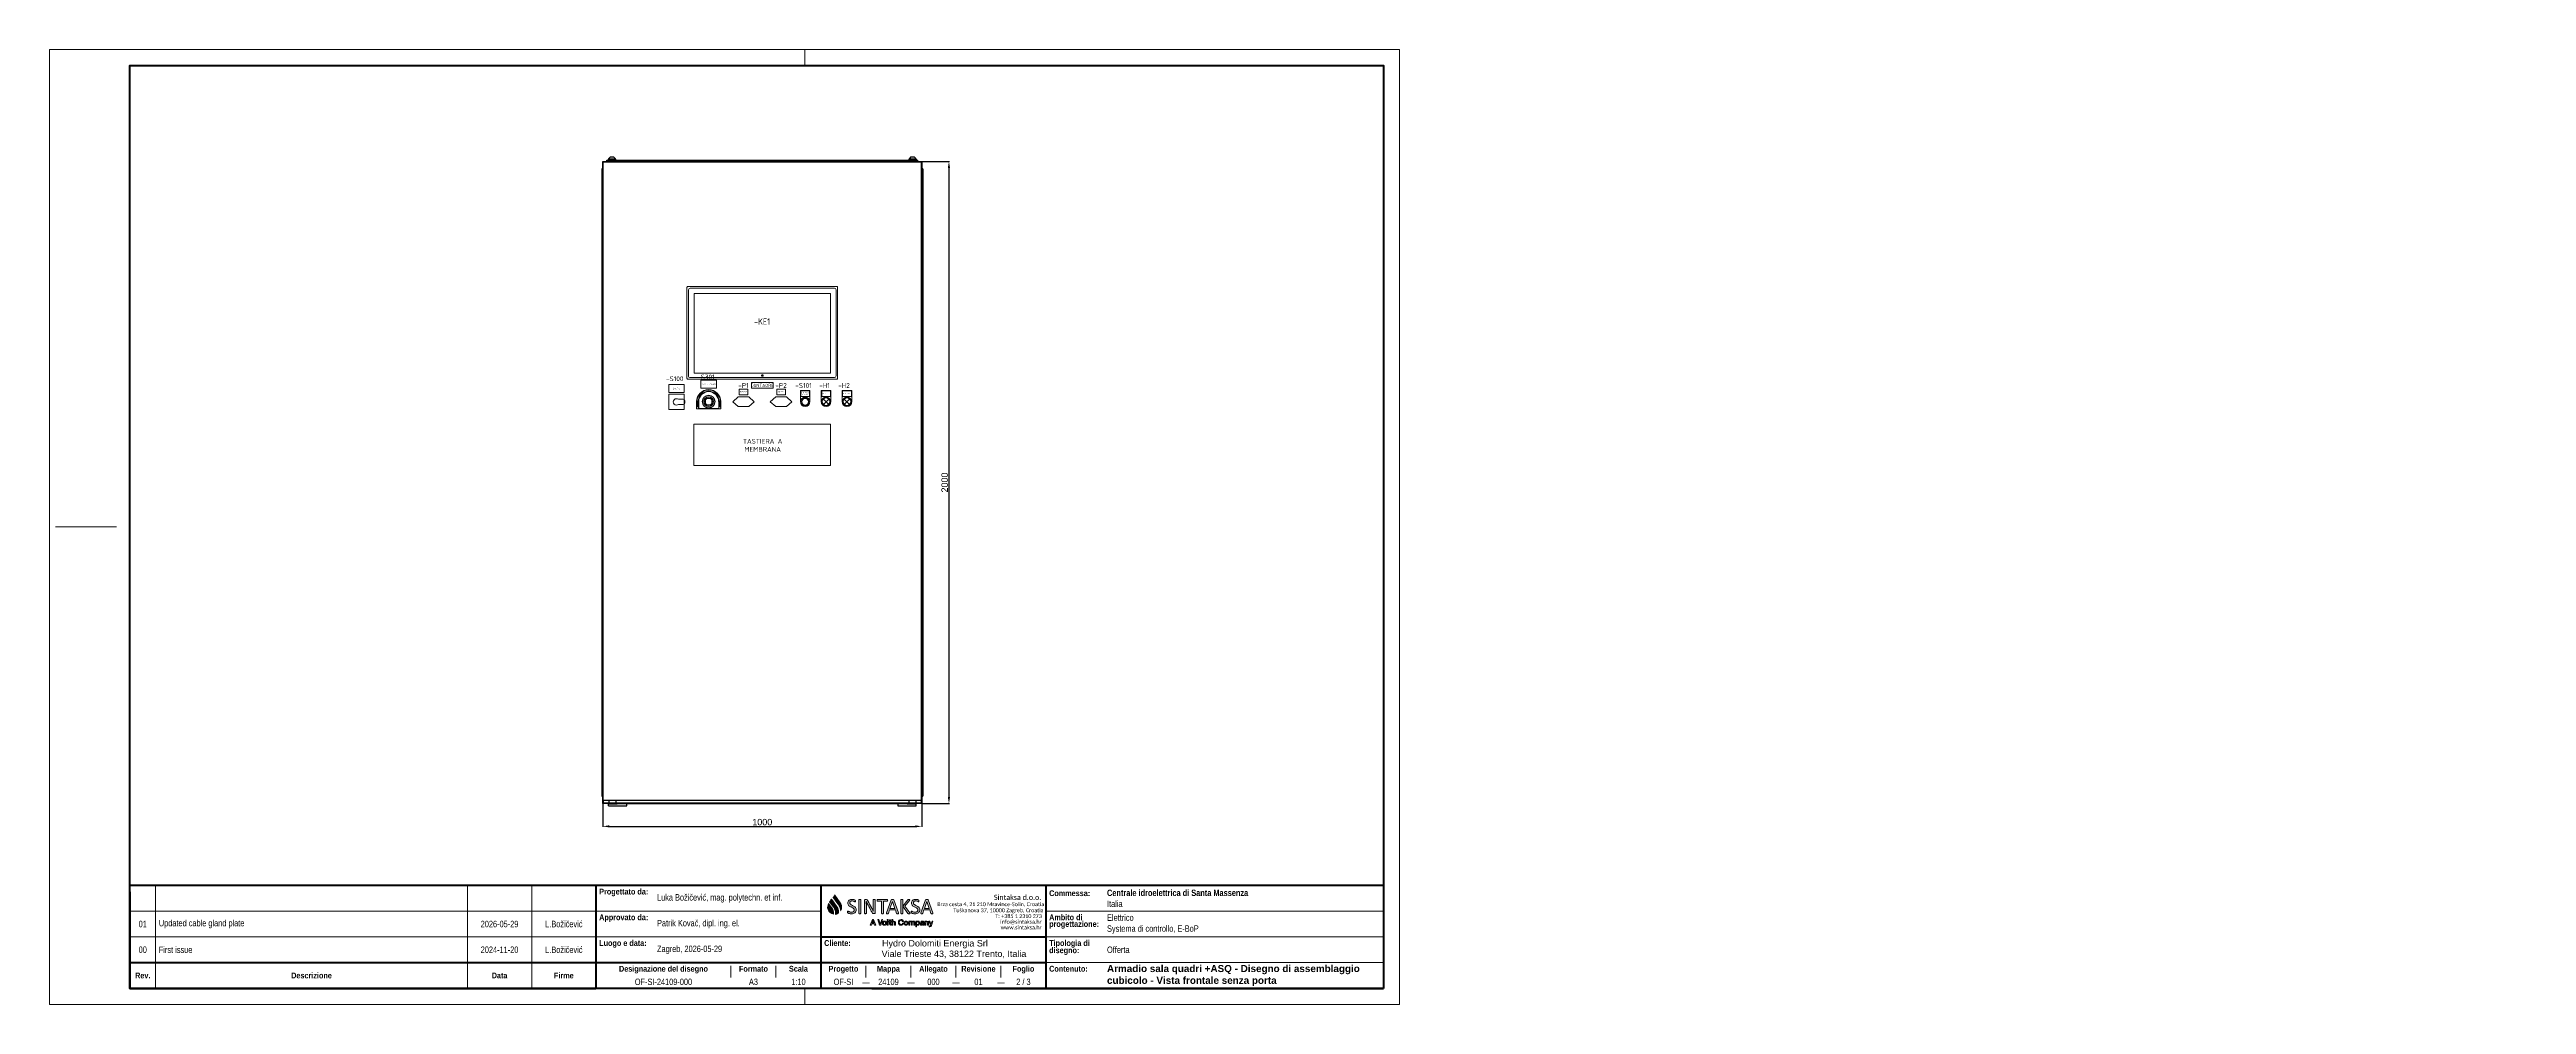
# Paper-space layout '2' of a CAD drawing. Header units: millimetres. Extents: x 346 to 1117, y 103 to 400.
# The model-space entities are those that its viewports show. They can reach past a viewport. Long polylines and large blocks are cut down to what shows.
import ezdxf
from ezdxf.enums import TextEntityAlignment as Align

# ---------------------------------------------------------------- set-up
doc = ezdxf.new("R2010")
doc.units = ezdxf.units.MM
doc.set_wipeout_variables(frame=1)
doc.layers.add('! NO PLOT !', color=7, linetype='Continuous', true_color=0xff75dd, plot=False)
for name, color, linetype, lineweight in [('000-PI-Oprema', 30, 'Continuous', 5), ('SI-ORMAR-Tekst', 7, 'Continuous', 5), ('SI-SASTAVNICA-Ispuna', 222, 'Continuous', 9)]:
    doc.layers.add(name, color=color, linetype=linetype, lineweight=lineweight)
for name, color, linetype in [('000-PI-ORMAR', 2, 'Continuous'), ('000-PI_TEXT', 7, 'Continuous'), ('Layer 1', 7, 'Continuous')]:
    doc.layers.add(name, color=color, linetype=linetype)
doc.styles.add('MtXpl_Calibri', font='calibri.ttf')
doc.styles.add('OPIS', font='arial.ttf')
doc.styles.add('PI0', font='isocpeur.ttf', dxfattribs={"width": 0.9})
doc.styles.get("Standard").update_dxf_attribs({"font": 'arial.ttf'})
doc.dimstyles.new('ISO-25-lb', dxfattribs={"dimtxt": 8, "dimasz": 8, "dimexe": 1.25, "dimexo": 0.625, "dimtad": 1, "dimtxsty": 'Standard', "dimcen": 5, "dimadec": 0, "dimazin": 0, "dimtfac": 1, "dimtmove": 0, "dimatfit": 3, "dimfxl": 1, "dimarcsym": 0})

psp = doc.layouts.new('2')

# ---------------------------------------------------------------- texts
at = {"layer": 'SI-SASTAVNICA-Ispuna', "linetype": 'Continuous', "style": 'OPIS'}
for s, p in [('Viale Trieste 43, 38122 Trento, Italia', (604.91, 117.74)), ('Hydro Dolomiti Energia Srl ', (605.04, 121.01))]:
    psp.add_text(s, height=2, dxfattribs=at).set_placement(p)
at = {"layer": 'SI-SASTAVNICA-Ispuna', "char_height": 2, "style": 'OPIS'}
for s, insert, width, attachment_point, line_spacing_factor in [('{\\fArial Narrow|b1|i0|c238|p34;Centrale idroelettrica di Santa Massenza\\P\\fArial Narrow|b0|i0|c238|p34;Italia}', (675.04, 135.98), 85, 4, 1.02), ('{\\fArial Narrow|b0|i0|c238|p34;Luka Božičević, mag. polytechn. et inf.}', (535.04, 135.98), 50, 4, 1.02), ('{\\fArial Narrow|b0|i0|c238|p34;Elettrico\\PSystema di controllo, E-BoP}', (675.04, 127.98), 85, 4, 1.02), ('{\\fArial Narrow|b0|i0|c238|p34;0\\fArial Narrow|b0|i0|c0|p34;1}', (375.04, 127.98), 8, 5, 0.75), ('{\\fArial Narrow|b0|i0|c238|p34;202\\fArial Narrow|b0|i0|c0|p34;6\\fArial Narrow|b0|i0|c238|p34;-\\fArial Narrow|b0|i0|c0|p34;05\\fArial Narrow|b0|i0|c238|p34;-2\\fArial Narrow|b0|i0|c0|p34;9}', (486.04, 127.98), 20, 5, 0.75), ('{\\fArial Narrow|b0|i0|c238|p34;L.Božičević}', (506.04, 127.98), 20, 5, 0.75), ('{\\fArial Narrow|b0|i0|c238|p34;Patrik Kovač, dipl. ing. el. }', (535.04, 127.98), 50, 4, 1.02), ('{\\fArial Narrow|b0|i0|c238|p34;00}', (375.04, 119.98), 8, 5, 0.75), ('{\\fArial Narrow|b0|i0|c238|p34;2024-11-20}', (486.04, 119.98), 20, 5, 0.75), ('{\\fArial Narrow|b0|i0|c238|p34;L.Božičević}', (506.04, 119.98), 20, 5, 0.75), ('{\\fArial Narrow|b0|i0|c238|p34;Zagreb, 202\\fArial Narrow|b0|i0|c0|p34;6\\fArial Narrow|b0|i0|c238|p34;-\\fArial Narrow|b0|i0|c0|p34;05\\fArial Narrow|b0|i0|c238|p34;-2\\fArial Narrow|b0|i0|c0|p34;9}', (535.04, 119.98), 50, 4, 0.75), ('{\\fArial Narrow|b0|i0|c238|p34;Offerta}', (675.04, 119.98), 85, 4, 1.02), ('{\\fArial Narrow|b0|i0|c238|p34;OF-SI-24109-000}', (537.04, 108.98), 42, 8, 0.84), ('{\\fArial Narrow|b0|i0|c238|p34;A3}', (565.04, 108.98), 14, 8, 0.84), ('{\\fArial Narrow|b0|i0|c238|p34;1:10}', (579.04, 108.98), 14, 8, 0.84), ('{\\fArial Narrow|b0|i0|c238|p34;OF-SI}', (593.04, 108.98), 14, 8, 0.84), ('{\\fArial Narrow|b0|i0|c238|p34;24109}', (607.04, 108.98), 14, 8, 0.84), ('{\\fArial Narrow|b0|i0|c238|p34;000}', (621.04, 108.98), 14, 8, 0.84), ('{\\fArial Narrow|b0|i0|c238|p34;0\\fArial Narrow|b0|i0|c0|p34;1}', (635.04, 108.98), 14, 8, 0.84), ('{\\fArial Narrow|b0|i0|c238|p34;2 / 3}', (649.04, 108.98), 14, 8, 0.84)]:
    psp.add_mtext(s, dxfattribs=dict(at, insert=insert, width=width, attachment_point=attachment_point, line_spacing_factor=line_spacing_factor))
at = {"layer": 'SI-SASTAVNICA-Ispuna', "attachment_point": 4, "style": 'OPIS'}
for s, insert, char_height, width in [('{\\fArial Narrow|b0|i0|c0|p34;Updated cable gland plate}', (380.04, 127.98), 2, 95.1337), ('{\\fArial Narrow|b0|i0|c238|p34;First issue}', (380.04, 119.98), 2, 95.1337), ('\\pxt8;{\\fArial|b1|i0|c238|p34;Armadio sala quadri +ASQ - Disegno di assemblaggio cubicolo - Vista frontale senza porta}', (675.04, 111.98), 2.2, 85)]:
    psp.add_mtext(s, dxfattribs=dict(at, insert=insert, char_height=char_height, width=width))

msp = doc.modelspace()

# ---------------------------------------------------------------- texts
at = {"layer": '000-PI_TEXT', "style": 'PI0', "width": 0.9}
for s, p in [('-S100', (48306.121, 37861.317)), ('-S301', (48403.056, 37866.89)), ('-P1', (48520.107, 37840.253)), ('-P2', (48636.933, 37840.353)), ('-S101', (48706.996, 37840.253)), ('-H1', (48771.996, 37840.253)), ('-H2', (48832.946, 37840.248))]:
    msp.add_text(s, height=15, dxfattribs=at).set_placement(p, align=Align.MIDDLE)
at = {"layer": '000-PI_TEXT', "linetype": 'Continuous', "char_height": 3, "width": 48, "attachment_point": 4, "style": 'PI0'}
for s, insert in [('\\pxqc;ARRESTO DI EMERGENZA', (48387.694, 37844.824)), ('\\pxqc;SELETTORE^JAE AI E M', (48287.694, 37830.799))]:
    msp.add_mtext(s, dxfattribs=dict(at, insert=insert))
at = {"layer": '000-PI_TEXT', "attachment_point": 5, "style": 'PI0'}
for s, insert, char_height, width in [('{\\fISOCPEUR|b0|i0|c238|p34;CONTAORE}', (48578.52, 37840.494), 10, 27.2), ('GENERAZIONE', (48520.107, 37820.494), 2.5, 27.2), ('POMPAGGIO', (48636.933, 37820.494), 2.5, 27.2), ('{\\fISOCPEUR|b0|i0|c238|p34;RIPRISTINO BLOCCO}', (48711.933, 37814.832), 3, 24.5), ('{\\fISOCPEUR|b0|i0|c238|p34;IN BLOCCO}', (48776.933, 37814.828), 3, 24.5), ('{\\fISOCPEUR|b0|i0|c238|p34;IN ALLARME}', (48841.933, 37814.832), 3, 24.5)]:
    msp.add_mtext(s, dxfattribs=dict(at, insert=insert, char_height=char_height, width=width))
at = {"layer": 'SI-ORMAR-Tekst', "style": 'PI0', "width": 0.9}
msp.add_text('-KE1', height=20, dxfattribs=at).set_placement((48577.815, 38039.028), align=Align.MIDDLE)

# ---------------------------------------------------------------- blocks, each defined once
blk = doc.blocks.new('SI-Sastavnica-LOGO')
at = {"true_color": 0x0063af}
h = blk.add_hatch(color=144, dxfattribs=at)
h.dxf.hatch_style = 1
edge = h.paths.add_edge_path()
edge.add_spline(control_points=[(2.2, 8.54), (2.51, 7.83), (3.14, 7.2), (3.95, 7.05)], knot_values=[3, 3, 3, 3, 4, 4, 4, 4], degree=3, periodic=0)
edge.add_spline(control_points=[(3.95, 7.05), (4.05, 8.19), (3.44, 8.97), (3.09, 9.4)], knot_values=[4, 4, 4, 4, 5, 5, 5, 5], degree=3, periodic=0)
edge.add_spline(control_points=[(3.09, 9.4), (3.09, 9.4), (3.05, 9.46), (3.05, 9.46)], knot_values=[0.00001, 0.00001, 0.00001, 0.00001, 1, 1, 1, 1], degree=3, periodic=0)
edge.add_spline(control_points=[(3.05, 9.46), (2.89, 9.66), (2.64, 9.99), (2.36, 10.39)], knot_values=[1, 1, 1, 1, 2, 2, 2, 2], degree=3, periodic=0)
edge.add_spline(control_points=[(2.36, 10.39), (2.13, 9.91), (1.92, 9.17), (2.2, 8.54)], knot_values=[2, 2, 2, 2, 3, 3, 3, 3], degree=3, periodic=0)
h = blk.add_hatch(color=144, dxfattribs=at)
h.dxf.hatch_style = 1
h.paths.add_polyline_path([(4.52, 7.02, 0.11041), (5.37, 7.29), (5.41, 7.54, 0.13358), (5.22, 8.93, 0.053392), (4.87, 9.58, 0.017784), (4.66, 9.86), (4.56, 9.98, -0.011238), (4.09, 10.61, 0.000613), (3.26, 11.76, 0.06778), (3.23, 11.71, 0.001183), (2.68, 10.92, 0.047851), (2.7, 10.88, 0.000843), (3.04, 10.42, 0.00669), (3.4, 9.93, -0.006258), (3.86, 9.32, -0.045911), (4.24, 8.66, -0.129032)])
h = blk.add_hatch(color=144, dxfattribs=at)
h.dxf.hatch_style = 1
h.paths.add_polyline_path([(4.98, 12.36), (4.33, 13.28, 0.000164), (3.61, 12.26, 0.344446), (3.61, 12.25, 0.000109), (3.8, 11.99, 0.00627), (4.82, 10.57, 0.008709), (4.99, 10.35, -0.019573), (5.33, 9.92, -0.058884), (5.78, 9.08, -0.100777), (6, 7.81, 0.080562), (6.48, 8.58, 0.073707), (6.59, 9.02, 0.055392), (6.58, 9.47, 0.070345), (6.35, 10.29, 0.03122), (6.17, 10.64), (6.12, 10.73, 0.001687)])
at = {"true_color": 0x777777}
h = blk.add_hatch(color=8, dxfattribs=at)
h.dxf.hatch_style = 1
h.paths.add_polyline_path([(13.54, 7.32, 0.13418), (13.55, 7.28, 0.136422), (13.6, 7.25, 0.066087), (13.77, 7.23, 0.017347), (13.9, 7.23, 0.046916), (14.03, 7.25, 0.091373), (14.08, 7.27, 0.143419), (14.11, 7.3, 0.127916), (14.12, 7.33, 0.000025), (14.12, 10.05, 0.005209), (14.11, 10.84), (14.11, 10.98, 0.010292), (14.41, 10.38, 0.002347), (15.43, 8.46, 0.006689), (15.91, 7.57, 0.025476), (15.99, 7.46, 0.05023), (16.08, 7.34, 0.110058), (16.23, 7.26, 0.061201), (16.38, 7.24, 0.001293), (16.6, 7.24, 0.062421), (16.67, 7.25, 0.223171), (16.82, 7.37, 0.103531), (16.85, 7.49, 0.000418), (16.85, 11.53, 0.245805), (16.8, 11.6, 0.073458), (16.75, 11.62, 0.038925), (16.66, 11.63, 0.037271), (16.43, 11.63, 0.047017), (16.35, 11.62, 0.067602), (16.3, 11.59, 0.25966), (16.26, 11.53, 0.000016), (16.26, 9.06, 0.00401), (16.27, 8.04, 0.007594), (15.71, 9.14, -0.000425), (14.57, 11.26, 0.023769), (14.49, 11.41, 0.036194), (14.43, 11.49, 0.170505), (14.22, 11.61, 0.045671), (14.09, 11.62, 0.001278), (13.77, 11.62, 0.162311), (13.61, 11.56, 0.13571), (13.55, 11.49, 0.089558), (13.54, 11.37, 0.000418)])
edge = h.paths.add_edge_path()
edge.add_spline(control_points=[(12.37, 9.43), (12.37, 10.49), (12.37, 11.54), (12.37, 11.54), (12.37, 11.56), (12.37, 11.57), (12.36, 11.58)], knot_values=[16, 16, 16, 16, 16.5, 16.5, 16.5, 17.5, 17.5, 17.5, 17.5], degree=3, periodic=0)
edge.add_spline(control_points=[(12.36, 11.58), (12.35, 11.6), (12.33, 11.61), (12.31, 11.62)], knot_values=[15, 15, 15, 15, 16, 16, 16, 16], degree=3, periodic=0)
edge.add_spline(control_points=[(12.31, 11.62), (12.29, 11.62), (12.26, 11.63), (12.22, 11.64)], knot_values=[14, 14, 14, 14, 15, 15, 15, 15], degree=3, periodic=0)
edge.add_spline(control_points=[(12.22, 11.64), (12.18, 11.64), (12.14, 11.65), (12.08, 11.65)], knot_values=[13, 13, 13, 13, 14, 14, 14, 14], degree=3, periodic=0)
edge.add_spline(control_points=[(12.08, 11.65), (12.03, 11.65), (11.98, 11.64), (11.95, 11.64)], knot_values=[12, 12, 12, 12, 13, 13, 13, 13], degree=3, periodic=0)
edge.add_spline(control_points=[(11.95, 11.64), (11.91, 11.63), (11.88, 11.62), (11.86, 11.62)], knot_values=[11, 11, 11, 11, 12, 12, 12, 12], degree=3, periodic=0)
edge.add_spline(control_points=[(11.86, 11.62), (11.83, 11.61), (11.81, 11.6), (11.8, 11.58)], knot_values=[10, 10, 10, 10, 11, 11, 11, 11], degree=3, periodic=0)
edge.add_spline(control_points=[(11.8, 11.58), (11.79, 11.57), (11.79, 11.56), (11.79, 11.54)], knot_values=[9, 9, 9, 9, 10, 10, 10, 10], degree=3, periodic=0)
edge.add_spline(control_points=[(11.79, 11.54), (11.79, 11.54), (11.79, 7.33), (11.79, 7.33), (11.79, 7.32), (11.79, 7.3), (11.8, 7.29)], knot_values=[7, 7, 7, 7, 8, 8, 8, 9, 9, 9, 9], degree=3, periodic=0)
edge.add_spline(control_points=[(11.8, 7.29), (11.81, 7.27), (11.83, 7.26), (11.85, 7.25)], knot_values=[6, 6, 6, 6, 7, 7, 7, 7], degree=3, periodic=0)
edge.add_spline(control_points=[(11.85, 7.25), (11.87, 7.25), (11.9, 7.24), (11.94, 7.23)], knot_values=[5, 5, 5, 5, 6, 6, 6, 6], degree=3, periodic=0)
edge.add_spline(control_points=[(11.94, 7.23), (11.98, 7.23), (12.03, 7.23), (12.08, 7.23)], knot_values=[4, 4, 4, 4, 5, 5, 5, 5], degree=3, periodic=0)
edge.add_spline(control_points=[(12.08, 7.23), (12.14, 7.23), (12.18, 7.23), (12.22, 7.23)], knot_values=[3, 3, 3, 3, 4, 4, 4, 4], degree=3, periodic=0)
edge.add_spline(control_points=[(12.22, 7.23), (12.26, 7.24), (12.29, 7.25), (12.31, 7.25)], knot_values=[2, 2, 2, 2, 3, 3, 3, 3], degree=3, periodic=0)
edge.add_spline(control_points=[(12.31, 7.25), (12.33, 7.26), (12.35, 7.27), (12.36, 7.29)], knot_values=[1, 1, 1, 1, 2, 2, 2, 2], degree=3, periodic=0)
edge.add_spline(control_points=[(12.36, 7.29), (12.37, 7.3), (12.37, 7.32), (12.37, 7.33)], knot_values=[0, 0, 0, 0, 1, 1, 1, 1], degree=3, periodic=0)
edge.add_spline(control_points=[(12.37, 7.33), (12.37, 7.33), (12.37, 8.38), (12.37, 9.43)], knot_values=[17.5, 17.5, 17.5, 17.5, 18, 18, 18, 18], degree=3, periodic=0)
edge = h.paths.add_edge_path()
edge.add_spline(control_points=[(10.31, 11.05), (10.38, 11.01), (10.45, 10.97), (10.5, 10.94)], knot_values=[47, 47, 47, 47, 48, 48, 48, 48], degree=3, periodic=0)
edge.add_spline(control_points=[(10.5, 10.94), (10.55, 10.91), (10.59, 10.89), (10.62, 10.89)], knot_values=[46, 46, 46, 46, 47, 47, 47, 47], degree=3, periodic=0)
edge.add_spline(control_points=[(10.62, 10.89), (10.63, 10.89), (10.65, 10.9), (10.66, 10.91)], knot_values=[45, 45, 45, 45, 46, 46, 46, 46], degree=3, periodic=0)
edge.add_spline(control_points=[(10.66, 10.91), (10.67, 10.92), (10.68, 10.94), (10.69, 10.96)], knot_values=[44, 44, 44, 44, 45, 45, 45, 45], degree=3, periodic=0)
edge.add_spline(control_points=[(10.69, 10.96), (10.7, 10.98), (10.7, 11), (10.7, 11.04)], knot_values=[43, 43, 43, 43, 44, 44, 44, 44], degree=3, periodic=0)
edge.add_spline(control_points=[(10.7, 11.04), (10.71, 11.07), (10.71, 11.1), (10.71, 11.14)], knot_values=[42, 42, 42, 42, 43, 43, 43, 43], degree=3, periodic=0)
edge.add_spline(control_points=[(10.71, 11.14), (10.71, 11.19), (10.71, 11.22), (10.71, 11.25)], knot_values=[41, 41, 41, 41, 42, 42, 42, 42], degree=3, periodic=0)
edge.add_spline(control_points=[(10.71, 11.25), (10.7, 11.28), (10.7, 11.3), (10.7, 11.32)], knot_values=[40, 40, 40, 40, 41, 41, 41, 41], degree=3, periodic=0)
edge.add_spline(control_points=[(10.7, 11.32), (10.69, 11.34), (10.69, 11.35), (10.68, 11.37)], knot_values=[39, 39, 39, 39, 40, 40, 40, 40], degree=3, periodic=0)
edge.add_spline(control_points=[(10.68, 11.37), (10.67, 11.38), (10.66, 11.4), (10.64, 11.42)], knot_values=[38, 38, 38, 38, 39, 39, 39, 39], degree=3, periodic=0)
edge.add_spline(control_points=[(10.64, 11.42), (10.62, 11.44), (10.57, 11.47), (10.5, 11.5)], knot_values=[37, 37, 37, 37, 38, 38, 38, 38], degree=3, periodic=0)
edge.add_spline(control_points=[(10.5, 11.5), (10.44, 11.54), (10.36, 11.57), (10.27, 11.6)], knot_values=[36, 36, 36, 36, 37, 37, 37, 37], degree=3, periodic=0)
edge.add_spline(control_points=[(10.27, 11.6), (10.18, 11.62), (10.09, 11.65), (9.99, 11.66)], knot_values=[35, 35, 35, 35, 36, 36, 36, 36], degree=3, periodic=0)
edge.add_spline(control_points=[(9.99, 11.66), (9.9, 11.68), (9.8, 11.69), (9.7, 11.69)], knot_values=[34, 34, 34, 34, 35, 35, 35, 35], degree=3, periodic=0)
edge.add_spline(control_points=[(9.7, 11.69), (9.51, 11.69), (9.33, 11.66), (9.17, 11.61)], knot_values=[33, 33, 33, 33, 34, 34, 34, 34], degree=3, periodic=0)
edge.add_spline(control_points=[(9.17, 11.61), (9.01, 11.56), (8.87, 11.49), (8.75, 11.39)], knot_values=[32, 32, 32, 32, 33, 33, 33, 33], degree=3, periodic=0)
edge.add_spline(control_points=[(8.75, 11.39), (8.63, 11.29), (8.54, 11.17), (8.47, 11.03)], knot_values=[31, 31, 31, 31, 32, 32, 32, 32], degree=3, periodic=0)
edge.add_spline(control_points=[(8.47, 11.03), (8.4, 10.89), (8.37, 10.72), (8.37, 10.54)], knot_values=[30, 30, 30, 30, 31, 31, 31, 31], degree=3, periodic=0)
edge.add_spline(control_points=[(8.37, 10.54), (8.37, 10.36), (8.4, 10.21), (8.46, 10.08)], knot_values=[29, 29, 29, 29, 30, 30, 30, 30], degree=3, periodic=0)
edge.add_spline(control_points=[(8.46, 10.08), (8.51, 9.96), (8.59, 9.84), (8.68, 9.75)], knot_values=[28, 28, 28, 28, 29, 29, 29, 29], degree=3, periodic=0)
edge.add_spline(control_points=[(8.68, 9.75), (8.77, 9.65), (8.88, 9.57), (9, 9.5)], knot_values=[27, 27, 27, 27, 28, 28, 28, 28], degree=3, periodic=0)
edge.add_spline(control_points=[(9, 9.5), (9.11, 9.43), (9.23, 9.37), (9.36, 9.31)], knot_values=[26, 26, 26, 26, 27, 27, 27, 27], degree=3, periodic=0)
edge.add_spline(control_points=[(9.36, 9.31), (9.48, 9.25), (9.6, 9.2), (9.72, 9.14)], knot_values=[25, 25, 25, 25, 26, 26, 26, 26], degree=3, periodic=0)
edge.add_spline(control_points=[(9.72, 9.14), (9.84, 9.09), (9.95, 9.03), (10.04, 8.96)], knot_values=[24, 24, 24, 24, 25, 25, 25, 25], degree=3, periodic=0)
edge.add_spline(control_points=[(10.04, 8.96), (10.13, 8.89), (10.21, 8.82), (10.26, 8.73)], knot_values=[23, 23, 23, 23, 24, 24, 24, 24], degree=3, periodic=0)
edge.add_spline(control_points=[(10.26, 8.73), (10.32, 8.64), (10.35, 8.53), (10.35, 8.41)], knot_values=[22, 22, 22, 22, 23, 23, 23, 23], degree=3, periodic=0)
edge.add_spline(control_points=[(10.35, 8.41), (10.35, 8.29), (10.33, 8.19), (10.29, 8.1)], knot_values=[21, 21, 21, 21, 22, 22, 22, 22], degree=3, periodic=0)
edge.add_spline(control_points=[(10.29, 8.1), (10.25, 8.01), (10.19, 7.93), (10.11, 7.87)], knot_values=[20, 20, 20, 20, 21, 21, 21, 21], degree=3, periodic=0)
edge.add_spline(control_points=[(10.11, 7.87), (10.04, 7.81), (9.95, 7.76), (9.84, 7.73)], knot_values=[19, 19, 19, 19, 20, 20, 20, 20], degree=3, periodic=0)
edge.add_spline(control_points=[(9.84, 7.73), (9.74, 7.7), (9.62, 7.68), (9.49, 7.68)], knot_values=[18, 18, 18, 18, 19, 19, 19, 19], degree=3, periodic=0)
edge.add_spline(control_points=[(9.49, 7.68), (9.33, 7.68), (9.18, 7.7), (9.05, 7.74)], knot_values=[17, 17, 17, 17, 18, 18, 18, 18], degree=3, periodic=0)
edge.add_spline(control_points=[(9.05, 7.74), (8.93, 7.78), (8.82, 7.82), (8.73, 7.87)], knot_values=[16, 16, 16, 16, 17, 17, 17, 17], degree=3, periodic=0)
edge.add_spline(control_points=[(8.73, 7.87), (8.64, 7.91), (8.56, 7.95), (8.5, 7.99)], knot_values=[15, 15, 15, 15, 16, 16, 16, 16], degree=3, periodic=0)
edge.add_spline(control_points=[(8.5, 7.99), (8.45, 8.03), (8.4, 8.05), (8.37, 8.05)], knot_values=[14, 14, 14, 14, 15, 15, 15, 15], degree=3, periodic=0)
edge.add_spline(control_points=[(8.37, 8.05), (8.35, 8.05), (8.34, 8.04), (8.32, 8.04)], knot_values=[13, 13, 13, 13, 14, 14, 14, 14], degree=3, periodic=0)
edge.add_spline(control_points=[(8.32, 8.04), (8.31, 8.03), (8.3, 8.01), (8.29, 7.99)], knot_values=[12, 12, 12, 12, 13, 13, 13, 13], degree=3, periodic=0)
edge.add_spline(control_points=[(8.29, 7.99), (8.28, 7.97), (8.27, 7.95), (8.27, 7.91)], knot_values=[11, 11, 11, 11, 12, 12, 12, 12], degree=3, periodic=0)
edge.add_spline(control_points=[(8.27, 7.91), (8.26, 7.88), (8.26, 7.84), (8.26, 7.79)], knot_values=[10, 10, 10, 10, 11, 11, 11, 11], degree=3, periodic=0)
edge.add_spline(control_points=[(8.26, 7.79), (8.26, 7.72), (8.27, 7.66), (8.28, 7.62)], knot_values=[9, 9, 9, 9, 10, 10, 10, 10], degree=3, periodic=0)
edge.add_spline(control_points=[(8.28, 7.62), (8.29, 7.58), (8.31, 7.55), (8.34, 7.52)], knot_values=[8, 8, 8, 8, 9, 9, 9, 9], degree=3, periodic=0)
edge.add_spline(control_points=[(8.34, 7.52), (8.36, 7.49), (8.41, 7.46), (8.48, 7.42)], knot_values=[7, 7, 7, 7, 8, 8, 8, 8], degree=3, periodic=0)
edge.add_spline(control_points=[(8.48, 7.42), (8.54, 7.38), (8.63, 7.35), (8.72, 7.31)], knot_values=[6, 6, 6, 6, 7, 7, 7, 7], degree=3, periodic=0)
edge.add_spline(control_points=[(8.72, 7.31), (8.82, 7.27), (8.93, 7.24), (9.06, 7.22)], knot_values=[5, 5, 5, 5, 6, 6, 6, 6], degree=3, periodic=0)
edge.add_spline(control_points=[(9.06, 7.22), (9.18, 7.19), (9.32, 7.18), (9.47, 7.18)], knot_values=[4, 4, 4, 4, 5, 5, 5, 5], degree=3, periodic=0)
edge.add_spline(control_points=[(9.47, 7.18), (9.68, 7.18), (9.87, 7.21), (10.05, 7.27)], knot_values=[3, 3, 3, 3, 4, 4, 4, 4], degree=3, periodic=0)
edge.add_spline(control_points=[(10.05, 7.27), (10.24, 7.32), (10.39, 7.41), (10.53, 7.52)], knot_values=[2, 2, 2, 2, 3, 3, 3, 3], degree=3, periodic=0)
edge.add_spline(control_points=[(10.53, 7.52), (10.66, 7.63), (10.77, 7.77), (10.84, 7.93)], knot_values=[1, 1, 1, 1, 2, 2, 2, 2], degree=3, periodic=0)
edge.add_spline(control_points=[(10.84, 7.93), (10.92, 8.09), (10.96, 8.27), (10.96, 8.47)], knot_values=[0, 0, 0, 0, 1, 1, 1, 1], degree=3, periodic=0)
edge.add_spline(control_points=[(10.96, 8.47), (10.96, 8.65), (10.93, 8.8), (10.87, 8.93)], knot_values=[61, 61, 61, 61, 62, 62, 62, 62], degree=3, periodic=0)
edge.add_spline(control_points=[(10.87, 8.93), (10.81, 9.05), (10.74, 9.16), (10.64, 9.26)], knot_values=[60, 60, 60, 60, 61, 61, 61, 61], degree=3, periodic=0)
edge.add_spline(control_points=[(10.64, 9.26), (10.55, 9.35), (10.44, 9.43), (10.32, 9.5)], knot_values=[59, 59, 59, 59, 60, 60, 60, 60], degree=3, periodic=0)
edge.add_spline(control_points=[(10.32, 9.5), (10.2, 9.57), (10.08, 9.63), (9.96, 9.69)], knot_values=[58, 58, 58, 58, 59, 59, 59, 59], degree=3, periodic=0)
edge.add_spline(control_points=[(9.96, 9.69), (9.83, 9.75), (9.71, 9.81), (9.59, 9.86)], knot_values=[57, 57, 57, 57, 58, 58, 58, 58], degree=3, periodic=0)
edge.add_spline(control_points=[(9.59, 9.86), (9.47, 9.92), (9.37, 9.98), (9.27, 10.05)], knot_values=[56, 56, 56, 56, 57, 57, 57, 57], degree=3, periodic=0)
edge.add_spline(control_points=[(9.27, 10.05), (9.18, 10.12), (9.1, 10.19), (9.05, 10.28)], knot_values=[55, 55, 55, 55, 56, 56, 56, 56], degree=3, periodic=0)
edge.add_spline(control_points=[(9.05, 10.28), (8.99, 10.37), (8.96, 10.47), (8.96, 10.6)], knot_values=[54, 54, 54, 54, 55, 55, 55, 55], degree=3, periodic=0)
edge.add_spline(control_points=[(8.96, 10.6), (8.96, 10.68), (8.98, 10.76), (9.01, 10.83)], knot_values=[53, 53, 53, 53, 54, 54, 54, 54], degree=3, periodic=0)
edge.add_spline(control_points=[(9.01, 10.83), (9.04, 10.91), (9.08, 10.97), (9.14, 11.03)], knot_values=[52, 52, 52, 52, 53, 53, 53, 53], degree=3, periodic=0)
edge.add_spline(control_points=[(9.14, 11.03), (9.2, 11.08), (9.27, 11.12), (9.36, 11.16)], knot_values=[51, 51, 51, 51, 52, 52, 52, 52], degree=3, periodic=0)
edge.add_spline(control_points=[(9.36, 11.16), (9.45, 11.19), (9.56, 11.21), (9.68, 11.21)], knot_values=[50, 50, 50, 50, 51, 51, 51, 51], degree=3, periodic=0)
edge.add_spline(control_points=[(9.68, 11.21), (9.81, 11.21), (9.93, 11.19), (10.03, 11.16)], knot_values=[49, 49, 49, 49, 50, 50, 50, 50], degree=3, periodic=0)
edge.add_spline(control_points=[(10.03, 11.16), (10.14, 11.12), (10.23, 11.09), (10.31, 11.05)], knot_values=[48, 48, 48, 48, 49, 49, 49, 49], degree=3, periodic=0)
edge = h.paths.add_edge_path()
edge.add_spline(control_points=[(26.79, 10.46), (27.16, 10.89), (27.52, 11.33), (27.52, 11.33), (27.56, 11.38), (27.59, 11.42), (27.6, 11.45)], knot_values=[37, 37, 37, 37, 37.5, 37.5, 37.5, 38.5, 38.5, 38.5, 38.5], degree=3, periodic=0)
edge.add_spline(control_points=[(27.6, 11.45), (27.62, 11.48), (27.63, 11.51), (27.63, 11.54)], knot_values=[36, 36, 36, 36, 37, 37, 37, 37], degree=3, periodic=0)
edge.add_spline(control_points=[(27.63, 11.54), (27.63, 11.55), (27.62, 11.57), (27.61, 11.58)], knot_values=[35, 35, 35, 35, 36, 36, 36, 36], degree=3, periodic=0)
edge.add_spline(control_points=[(27.61, 11.58), (27.61, 11.59), (27.59, 11.61), (27.57, 11.61)], knot_values=[34, 34, 34, 34, 35, 35, 35, 35], degree=3, periodic=0)
edge.add_spline(control_points=[(27.57, 11.61), (27.55, 11.62), (27.52, 11.63), (27.48, 11.64)], knot_values=[33, 33, 33, 33, 34, 34, 34, 34], degree=3, periodic=0)
edge.add_spline(control_points=[(27.48, 11.64), (27.45, 11.64), (27.4, 11.65), (27.34, 11.65)], knot_values=[32, 32, 32, 32, 33, 33, 33, 33], degree=3, periodic=0)
edge.add_spline(control_points=[(27.34, 11.65), (27.28, 11.65), (27.24, 11.64), (27.2, 11.64)], knot_values=[31, 31, 31, 31, 32, 32, 32, 32], degree=3, periodic=0)
edge.add_spline(control_points=[(27.2, 11.64), (27.16, 11.63), (27.13, 11.63), (27.1, 11.62)], knot_values=[30, 30, 30, 30, 31, 31, 31, 31], degree=3, periodic=0)
edge.add_spline(control_points=[(27.1, 11.62), (27.08, 11.61), (27.06, 11.6), (27.04, 11.59)], knot_values=[29, 29, 29, 29, 30, 30, 30, 30], degree=3, periodic=0)
edge.add_spline(control_points=[(27.04, 11.59), (27.02, 11.57), (27, 11.56), (26.99, 11.54)], knot_values=[28, 28, 28, 28, 29, 29, 29, 29], degree=3, periodic=0)
edge.add_spline(control_points=[(26.99, 11.54), (26.99, 11.54), (25.44, 9.59), (25.44, 9.59), (25.44, 9.59), (25.44, 10.08), (25.44, 10.56)], knot_values=[26.5, 26.5, 26.5, 26.5, 27.5, 27.5, 27.5, 28, 28, 28, 28], degree=3, periodic=0)
edge.add_spline(control_points=[(25.44, 10.56), (25.44, 11.05), (25.44, 11.54), (25.44, 11.54), (25.44, 11.56), (25.43, 11.57), (25.43, 11.58)], knot_values=[25, 25, 25, 25, 25.5, 25.5, 25.5, 26.5, 26.5, 26.5, 26.5], degree=3, periodic=0)
edge.add_spline(control_points=[(25.43, 11.58), (25.42, 11.6), (25.4, 11.61), (25.38, 11.62)], knot_values=[24, 24, 24, 24, 25, 25, 25, 25], degree=3, periodic=0)
edge.add_spline(control_points=[(25.38, 11.62), (25.36, 11.62), (25.33, 11.63), (25.29, 11.64)], knot_values=[23, 23, 23, 23, 24, 24, 24, 24], degree=3, periodic=0)
edge.add_spline(control_points=[(25.29, 11.64), (25.25, 11.64), (25.2, 11.65), (25.15, 11.65)], knot_values=[22, 22, 22, 22, 23, 23, 23, 23], degree=3, periodic=0)
edge.add_spline(control_points=[(25.15, 11.65), (25.09, 11.65), (25.05, 11.64), (25.01, 11.64)], knot_values=[21, 21, 21, 21, 22, 22, 22, 22], degree=3, periodic=0)
edge.add_spline(control_points=[(25.01, 11.64), (24.97, 11.63), (24.94, 11.62), (24.92, 11.62)], knot_values=[20, 20, 20, 20, 21, 21, 21, 21], degree=3, periodic=0)
edge.add_spline(control_points=[(24.92, 11.62), (24.9, 11.61), (24.88, 11.6), (24.87, 11.58)], knot_values=[19, 19, 19, 19, 20, 20, 20, 20], degree=3, periodic=0)
edge.add_spline(control_points=[(24.87, 11.58), (24.86, 11.57), (24.86, 11.56), (24.86, 11.54)], knot_values=[18, 18, 18, 18, 19, 19, 19, 19], degree=3, periodic=0)
edge.add_spline(control_points=[(24.86, 11.54), (24.86, 11.54), (24.86, 7.33), (24.86, 7.33), (24.86, 7.32), (24.86, 7.3), (24.87, 7.29)], knot_values=[16, 16, 16, 16, 17, 17, 17, 18, 18, 18, 18], degree=3, periodic=0)
edge.add_spline(control_points=[(24.87, 7.29), (24.88, 7.27), (24.9, 7.26), (24.92, 7.25)], knot_values=[15, 15, 15, 15, 16, 16, 16, 16], degree=3, periodic=0)
edge.add_spline(control_points=[(24.92, 7.25), (24.94, 7.25), (24.97, 7.24), (25.01, 7.23)], knot_values=[14, 14, 14, 14, 15, 15, 15, 15], degree=3, periodic=0)
edge.add_spline(control_points=[(25.01, 7.23), (25.05, 7.23), (25.09, 7.23), (25.15, 7.23)], knot_values=[13, 13, 13, 13, 14, 14, 14, 14], degree=3, periodic=0)
edge.add_spline(control_points=[(25.15, 7.23), (25.2, 7.23), (25.25, 7.23), (25.29, 7.23)], knot_values=[12, 12, 12, 12, 13, 13, 13, 13], degree=3, periodic=0)
edge.add_spline(control_points=[(25.29, 7.23), (25.33, 7.24), (25.36, 7.25), (25.38, 7.25)], knot_values=[11, 11, 11, 11, 12, 12, 12, 12], degree=3, periodic=0)
edge.add_spline(control_points=[(25.38, 7.25), (25.4, 7.26), (25.42, 7.27), (25.43, 7.29)], knot_values=[10, 10, 10, 10, 11, 11, 11, 11], degree=3, periodic=0)
edge.add_spline(control_points=[(25.43, 7.29), (25.43, 7.3), (25.44, 7.32), (25.44, 7.33)], knot_values=[9, 9, 9, 9, 10, 10, 10, 10], degree=3, periodic=0)
edge.add_spline(control_points=[(25.44, 7.33), (25.44, 7.33), (25.44, 9.52), (25.44, 9.52), (25.44, 9.52), (25.84, 8.98), (26.24, 8.43)], knot_values=[7.5, 7.5, 7.5, 7.5, 8.5, 8.5, 8.5, 9, 9, 9, 9], degree=3, periodic=0)
edge.add_spline(control_points=[(26.24, 8.43), (26.65, 7.88), (27.05, 7.33), (27.05, 7.33), (27.07, 7.31), (27.09, 7.29), (27.11, 7.27)], knot_values=[6, 6, 6, 6, 6.5, 6.5, 6.5, 7.5, 7.5, 7.5, 7.5], degree=3, periodic=0)
edge.add_spline(control_points=[(27.11, 7.27), (27.14, 7.25), (27.17, 7.24), (27.22, 7.23)], knot_values=[5, 5, 5, 5, 6, 6, 6, 6], degree=3, periodic=0)
edge.add_spline(control_points=[(27.22, 7.23), (27.27, 7.23), (27.34, 7.23), (27.42, 7.23)], knot_values=[4, 4, 4, 4, 5, 5, 5, 5], degree=3, periodic=0)
edge.add_spline(control_points=[(27.42, 7.23), (27.48, 7.23), (27.53, 7.23), (27.57, 7.23)], knot_values=[3, 3, 3, 3, 4, 4, 4, 4], degree=3, periodic=0)
edge.add_spline(control_points=[(27.57, 7.23), (27.6, 7.24), (27.63, 7.25), (27.66, 7.26)], knot_values=[2, 2, 2, 2, 3, 3, 3, 3], degree=3, periodic=0)
edge.add_spline(control_points=[(27.66, 7.26), (27.68, 7.26), (27.69, 7.28), (27.7, 7.29)], knot_values=[1, 1, 1, 1, 2, 2, 2, 2], degree=3, periodic=0)
edge.add_spline(control_points=[(27.7, 7.29), (27.71, 7.31), (27.71, 7.32), (27.71, 7.34)], knot_values=[0, 0, 0, 0, 1, 1, 1, 1], degree=3, periodic=0)
edge.add_spline(control_points=[(27.71, 7.34), (27.71, 7.35), (27.71, 7.37), (27.7, 7.39)], knot_values=[41, 41, 41, 41, 42, 42, 42, 42], degree=3, periodic=0)
edge.add_spline(control_points=[(27.7, 7.39), (27.69, 7.41), (27.67, 7.45), (27.63, 7.51)], knot_values=[40, 40, 40, 40, 41, 41, 41, 41], degree=3, periodic=0)
edge.add_spline(control_points=[(27.63, 7.51), (27.63, 7.51), (26.07, 9.59), (26.07, 9.59), (26.07, 9.59), (26.43, 10.02), (26.79, 10.46)], knot_values=[38.5, 38.5, 38.5, 38.5, 39.5, 39.5, 39.5, 40, 40, 40, 40], degree=3, periodic=0)
edge = h.paths.add_edge_path()
edge.add_spline(control_points=[(28.96, 11.61), (28.8, 11.56), (28.66, 11.49), (28.54, 11.39)], knot_values=[32, 32, 32, 32, 33, 33, 33, 33], degree=3, periodic=0)
edge.add_spline(control_points=[(28.54, 11.39), (28.42, 11.29), (28.33, 11.17), (28.26, 11.03)], knot_values=[31, 31, 31, 31, 32, 32, 32, 32], degree=3, periodic=0)
edge.add_spline(control_points=[(28.26, 11.03), (28.2, 10.89), (28.16, 10.72), (28.16, 10.54)], knot_values=[30, 30, 30, 30, 31, 31, 31, 31], degree=3, periodic=0)
edge.add_spline(control_points=[(28.16, 10.54), (28.16, 10.36), (28.19, 10.21), (28.25, 10.08)], knot_values=[29, 29, 29, 29, 30, 30, 30, 30], degree=3, periodic=0)
edge.add_spline(control_points=[(28.25, 10.08), (28.31, 9.96), (28.38, 9.84), (28.48, 9.75)], knot_values=[28, 28, 28, 28, 29, 29, 29, 29], degree=3, periodic=0)
edge.add_spline(control_points=[(28.48, 9.75), (28.57, 9.65), (28.67, 9.57), (28.79, 9.5)], knot_values=[27, 27, 27, 27, 28, 28, 28, 28], degree=3, periodic=0)
edge.add_spline(control_points=[(28.79, 9.5), (28.91, 9.43), (29.03, 9.37), (29.15, 9.31)], knot_values=[26, 26, 26, 26, 27, 27, 27, 27], degree=3, periodic=0)
edge.add_spline(control_points=[(29.15, 9.31), (29.28, 9.25), (29.4, 9.2), (29.52, 9.14)], knot_values=[25, 25, 25, 25, 26, 26, 26, 26], degree=3, periodic=0)
edge.add_spline(control_points=[(29.52, 9.14), (29.63, 9.09), (29.74, 9.03), (29.83, 8.96)], knot_values=[24, 24, 24, 24, 25, 25, 25, 25], degree=3, periodic=0)
edge.add_spline(control_points=[(29.83, 8.96), (29.93, 8.89), (30, 8.82), (30.06, 8.73)], knot_values=[23, 23, 23, 23, 24, 24, 24, 24], degree=3, periodic=0)
edge.add_spline(control_points=[(30.06, 8.73), (30.11, 8.64), (30.14, 8.53), (30.14, 8.41)], knot_values=[22, 22, 22, 22, 23, 23, 23, 23], degree=3, periodic=0)
edge.add_spline(control_points=[(30.14, 8.41), (30.14, 8.29), (30.12, 8.19), (30.08, 8.1)], knot_values=[21, 21, 21, 21, 22, 22, 22, 22], degree=3, periodic=0)
edge.add_spline(control_points=[(30.08, 8.1), (30.04, 8.01), (29.98, 7.93), (29.91, 7.87)], knot_values=[20, 20, 20, 20, 21, 21, 21, 21], degree=3, periodic=0)
edge.add_spline(control_points=[(29.91, 7.87), (29.83, 7.81), (29.74, 7.76), (29.63, 7.73)], knot_values=[19, 19, 19, 19, 20, 20, 20, 20], degree=3, periodic=0)
edge.add_spline(control_points=[(29.63, 7.73), (29.53, 7.7), (29.41, 7.68), (29.29, 7.68)], knot_values=[18, 18, 18, 18, 19, 19, 19, 19], degree=3, periodic=0)
edge.add_spline(control_points=[(29.29, 7.68), (29.12, 7.68), (28.97, 7.7), (28.85, 7.74)], knot_values=[17, 17, 17, 17, 18, 18, 18, 18], degree=3, periodic=0)
edge.add_spline(control_points=[(28.85, 7.74), (28.72, 7.78), (28.61, 7.82), (28.52, 7.87)], knot_values=[16, 16, 16, 16, 17, 17, 17, 17], degree=3, periodic=0)
edge.add_spline(control_points=[(28.52, 7.87), (28.43, 7.91), (28.36, 7.95), (28.3, 7.99)], knot_values=[15, 15, 15, 15, 16, 16, 16, 16], degree=3, periodic=0)
edge.add_spline(control_points=[(28.3, 7.99), (28.24, 8.03), (28.2, 8.05), (28.16, 8.05)], knot_values=[14, 14, 14, 14, 15, 15, 15, 15], degree=3, periodic=0)
edge.add_spline(control_points=[(28.16, 8.05), (28.15, 8.05), (28.13, 8.04), (28.12, 8.04)], knot_values=[13, 13, 13, 13, 14, 14, 14, 14], degree=3, periodic=0)
edge.add_spline(control_points=[(28.12, 8.04), (28.1, 8.03), (28.09, 8.01), (28.08, 7.99)], knot_values=[12, 12, 12, 12, 13, 13, 13, 13], degree=3, periodic=0)
edge.add_spline(control_points=[(28.08, 7.99), (28.07, 7.97), (28.07, 7.95), (28.06, 7.91)], knot_values=[11, 11, 11, 11, 12, 12, 12, 12], degree=3, periodic=0)
edge.add_spline(control_points=[(28.06, 7.91), (28.06, 7.88), (28.06, 7.84), (28.06, 7.79)], knot_values=[10, 10, 10, 10, 11, 11, 11, 11], degree=3, periodic=0)
edge.add_spline(control_points=[(28.06, 7.79), (28.06, 7.72), (28.06, 7.66), (28.07, 7.62)], knot_values=[9, 9, 9, 9, 10, 10, 10, 10], degree=3, periodic=0)
edge.add_spline(control_points=[(28.07, 7.62), (28.09, 7.58), (28.11, 7.55), (28.13, 7.52)], knot_values=[8, 8, 8, 8, 9, 9, 9, 9], degree=3, periodic=0)
edge.add_spline(control_points=[(28.13, 7.52), (28.16, 7.49), (28.2, 7.46), (28.27, 7.42)], knot_values=[7, 7, 7, 7, 8, 8, 8, 8], degree=3, periodic=0)
edge.add_spline(control_points=[(28.27, 7.42), (28.34, 7.38), (28.42, 7.35), (28.52, 7.31)], knot_values=[6, 6, 6, 6, 7, 7, 7, 7], degree=3, periodic=0)
edge.add_spline(control_points=[(28.52, 7.31), (28.62, 7.27), (28.73, 7.24), (28.85, 7.22)], knot_values=[5, 5, 5, 5, 6, 6, 6, 6], degree=3, periodic=0)
edge.add_spline(control_points=[(28.85, 7.22), (28.98, 7.19), (29.11, 7.18), (29.26, 7.18)], knot_values=[4, 4, 4, 4, 5, 5, 5, 5], degree=3, periodic=0)
edge.add_spline(control_points=[(29.26, 7.18), (29.47, 7.18), (29.67, 7.21), (29.85, 7.27)], knot_values=[3, 3, 3, 3, 4, 4, 4, 4], degree=3, periodic=0)
edge.add_spline(control_points=[(29.85, 7.27), (30.03, 7.32), (30.19, 7.41), (30.32, 7.52)], knot_values=[2, 2, 2, 2, 3, 3, 3, 3], degree=3, periodic=0)
edge.add_spline(control_points=[(30.32, 7.52), (30.46, 7.63), (30.56, 7.77), (30.64, 7.93)], knot_values=[1, 1, 1, 1, 2, 2, 2, 2], degree=3, periodic=0)
edge.add_spline(control_points=[(30.64, 7.93), (30.71, 8.09), (30.75, 8.27), (30.75, 8.47)], knot_values=[0, 0, 0, 0, 1, 1, 1, 1], degree=3, periodic=0)
edge.add_spline(control_points=[(30.75, 8.47), (30.75, 8.65), (30.72, 8.8), (30.66, 8.93)], knot_values=[61, 61, 61, 61, 62, 62, 62, 62], degree=3, periodic=0)
edge.add_spline(control_points=[(30.66, 8.93), (30.61, 9.05), (30.53, 9.16), (30.44, 9.26)], knot_values=[60, 60, 60, 60, 61, 61, 61, 61], degree=3, periodic=0)
edge.add_spline(control_points=[(30.44, 9.26), (30.34, 9.35), (30.24, 9.43), (30.12, 9.5)], knot_values=[59, 59, 59, 59, 60, 60, 60, 60], degree=3, periodic=0)
edge.add_spline(control_points=[(30.12, 9.5), (30, 9.57), (29.88, 9.63), (29.75, 9.69)], knot_values=[58, 58, 58, 58, 59, 59, 59, 59], degree=3, periodic=0)
edge.add_spline(control_points=[(29.75, 9.69), (29.63, 9.75), (29.51, 9.81), (29.39, 9.86)], knot_values=[57, 57, 57, 57, 58, 58, 58, 58], degree=3, periodic=0)
edge.add_spline(control_points=[(29.39, 9.86), (29.27, 9.92), (29.16, 9.98), (29.07, 10.05)], knot_values=[56, 56, 56, 56, 57, 57, 57, 57], degree=3, periodic=0)
edge.add_spline(control_points=[(29.07, 10.05), (28.97, 10.12), (28.9, 10.19), (28.84, 10.28)], knot_values=[55, 55, 55, 55, 56, 56, 56, 56], degree=3, periodic=0)
edge.add_spline(control_points=[(28.84, 10.28), (28.78, 10.37), (28.76, 10.47), (28.76, 10.6)], knot_values=[54, 54, 54, 54, 55, 55, 55, 55], degree=3, periodic=0)
edge.add_spline(control_points=[(28.76, 10.6), (28.76, 10.68), (28.77, 10.76), (28.8, 10.83)], knot_values=[53, 53, 53, 53, 54, 54, 54, 54], degree=3, periodic=0)
edge.add_spline(control_points=[(28.8, 10.83), (28.83, 10.91), (28.87, 10.97), (28.93, 11.03)], knot_values=[52, 52, 52, 52, 53, 53, 53, 53], degree=3, periodic=0)
edge.add_spline(control_points=[(28.93, 11.03), (28.99, 11.08), (29.07, 11.12), (29.16, 11.16)], knot_values=[51, 51, 51, 51, 52, 52, 52, 52], degree=3, periodic=0)
edge.add_spline(control_points=[(29.16, 11.16), (29.25, 11.19), (29.35, 11.21), (29.47, 11.21)], knot_values=[50, 50, 50, 50, 51, 51, 51, 51], degree=3, periodic=0)
edge.add_spline(control_points=[(29.47, 11.21), (29.61, 11.21), (29.72, 11.19), (29.83, 11.16)], knot_values=[49, 49, 49, 49, 50, 50, 50, 50], degree=3, periodic=0)
edge.add_spline(control_points=[(29.83, 11.16), (29.93, 11.12), (30.02, 11.09), (30.1, 11.05)], knot_values=[48, 48, 48, 48, 49, 49, 49, 49], degree=3, periodic=0)
edge.add_spline(control_points=[(30.1, 11.05), (30.18, 11.01), (30.24, 10.97), (30.29, 10.94)], knot_values=[47, 47, 47, 47, 48, 48, 48, 48], degree=3, periodic=0)
edge.add_spline(control_points=[(30.29, 10.94), (30.35, 10.91), (30.39, 10.89), (30.41, 10.89)], knot_values=[46, 46, 46, 46, 47, 47, 47, 47], degree=3, periodic=0)
edge.add_spline(control_points=[(30.41, 10.89), (30.43, 10.89), (30.44, 10.9), (30.45, 10.91)], knot_values=[45, 45, 45, 45, 46, 46, 46, 46], degree=3, periodic=0)
edge.add_spline(control_points=[(30.45, 10.91), (30.47, 10.92), (30.48, 10.94), (30.48, 10.96)], knot_values=[44, 44, 44, 44, 45, 45, 45, 45], degree=3, periodic=0)
edge.add_spline(control_points=[(30.48, 10.96), (30.49, 10.98), (30.49, 11), (30.5, 11.04)], knot_values=[43, 43, 43, 43, 44, 44, 44, 44], degree=3, periodic=0)
edge.add_spline(control_points=[(30.5, 11.04), (30.5, 11.07), (30.5, 11.1), (30.5, 11.14)], knot_values=[42, 42, 42, 42, 43, 43, 43, 43], degree=3, periodic=0)
edge.add_spline(control_points=[(30.5, 11.14), (30.5, 11.19), (30.5, 11.22), (30.5, 11.25)], knot_values=[41, 41, 41, 41, 42, 42, 42, 42], degree=3, periodic=0)
edge.add_spline(control_points=[(30.5, 11.25), (30.5, 11.28), (30.49, 11.3), (30.49, 11.32)], knot_values=[40, 40, 40, 40, 41, 41, 41, 41], degree=3, periodic=0)
edge.add_spline(control_points=[(30.49, 11.32), (30.49, 11.34), (30.48, 11.35), (30.47, 11.37)], knot_values=[39, 39, 39, 39, 40, 40, 40, 40], degree=3, periodic=0)
edge.add_spline(control_points=[(30.47, 11.37), (30.47, 11.38), (30.45, 11.4), (30.43, 11.42)], knot_values=[38, 38, 38, 38, 39, 39, 39, 39], degree=3, periodic=0)
edge.add_spline(control_points=[(30.43, 11.42), (30.41, 11.44), (30.36, 11.47), (30.3, 11.5)], knot_values=[37, 37, 37, 37, 38, 38, 38, 38], degree=3, periodic=0)
edge.add_spline(control_points=[(30.3, 11.5), (30.23, 11.54), (30.15, 11.57), (30.06, 11.6)], knot_values=[36, 36, 36, 36, 37, 37, 37, 37], degree=3, periodic=0)
edge.add_spline(control_points=[(30.06, 11.6), (29.98, 11.62), (29.89, 11.65), (29.79, 11.66)], knot_values=[35, 35, 35, 35, 36, 36, 36, 36], degree=3, periodic=0)
edge.add_spline(control_points=[(29.79, 11.66), (29.69, 11.68), (29.59, 11.69), (29.49, 11.69)], knot_values=[34, 34, 34, 34, 35, 35, 35, 35], degree=3, periodic=0)
edge.add_spline(control_points=[(29.49, 11.69), (29.31, 11.69), (29.13, 11.66), (28.96, 11.61)], knot_values=[33, 33, 33, 33, 34, 34, 34, 34], degree=3, periodic=0)
edge = h.paths.add_edge_path()
edge.add_spline(control_points=[(31.66, 7.34), (31.66, 7.34), (32.02, 8.4), (32.02, 8.4), (32.02, 8.4), (32.48, 8.4), (32.93, 8.4)], knot_values=[9.5, 9.5, 9.5, 9.5, 10.5, 10.5, 10.5, 11, 11, 11, 11], degree=3, periodic=0)
edge.add_spline(control_points=[(32.93, 8.4), (33.39, 8.4), (33.84, 8.4), (33.84, 8.4), (33.84, 8.4), (33.94, 8.13), (34.03, 7.86)], knot_values=[8.5, 8.5, 8.5, 8.5, 9, 9, 9, 9.5, 9.5, 9.5, 9.5], degree=3, periodic=0)
edge.add_spline(control_points=[(34.03, 7.86), (34.13, 7.6), (34.22, 7.33), (34.22, 7.33), (34.23, 7.31), (34.24, 7.29), (34.25, 7.28)], knot_values=[7, 7, 7, 7, 7.5, 7.5, 7.5, 8.5, 8.5, 8.5, 8.5], degree=3, periodic=0)
edge.add_spline(control_points=[(34.25, 7.28), (34.26, 7.27), (34.27, 7.25), (34.3, 7.25)], knot_values=[6, 6, 6, 6, 7, 7, 7, 7], degree=3, periodic=0)
edge.add_spline(control_points=[(34.3, 7.25), (34.32, 7.24), (34.35, 7.23), (34.39, 7.23)], knot_values=[5, 5, 5, 5, 6, 6, 6, 6], degree=3, periodic=0)
edge.add_spline(control_points=[(34.39, 7.23), (34.43, 7.23), (34.49, 7.23), (34.56, 7.23)], knot_values=[4, 4, 4, 4, 5, 5, 5, 5], degree=3, periodic=0)
edge.add_spline(control_points=[(34.56, 7.23), (34.63, 7.23), (34.68, 7.23), (34.73, 7.23)], knot_values=[3, 3, 3, 3, 4, 4, 4, 4], degree=3, periodic=0)
edge.add_spline(control_points=[(34.73, 7.23), (34.77, 7.24), (34.8, 7.25), (34.82, 7.26)], knot_values=[2, 2, 2, 2, 3, 3, 3, 3], degree=3, periodic=0)
edge.add_spline(control_points=[(34.82, 7.26), (34.83, 7.28), (34.84, 7.3), (34.84, 7.33)], knot_values=[1, 1, 1, 1, 2, 2, 2, 2], degree=3, periodic=0)
edge.add_spline(control_points=[(34.84, 7.33), (34.84, 7.36), (34.83, 7.4), (34.81, 7.45)], knot_values=[0, 0, 0, 0, 1, 1, 1, 1], degree=3, periodic=0)
edge.add_spline(control_points=[(34.81, 7.45), (34.81, 7.45), (34.44, 8.47), (34.08, 9.49)], knot_values=[28.5, 28.5, 28.5, 28.5, 29, 29, 29, 29], degree=3, periodic=0)
edge.add_spline(control_points=[(34.08, 9.49), (33.71, 10.5), (33.34, 11.52), (33.34, 11.52), (33.33, 11.54), (33.32, 11.56), (33.31, 11.58)], knot_values=[27, 27, 27, 27, 27.5, 27.5, 27.5, 28.5, 28.5, 28.5, 28.5], degree=3, periodic=0)
edge.add_spline(control_points=[(33.31, 11.58), (33.29, 11.6), (33.27, 11.61), (33.24, 11.62)], knot_values=[26, 26, 26, 26, 27, 27, 27, 27], degree=3, periodic=0)
edge.add_spline(control_points=[(33.24, 11.62), (33.21, 11.63), (33.17, 11.64), (33.12, 11.64)], knot_values=[25, 25, 25, 25, 26, 26, 26, 26], degree=3, periodic=0)
edge.add_spline(control_points=[(33.12, 11.64), (33.07, 11.64), (33.02, 11.65), (32.94, 11.65)], knot_values=[24, 24, 24, 24, 25, 25, 25, 25], degree=3, periodic=0)
edge.add_spline(control_points=[(32.94, 11.65), (32.88, 11.65), (32.82, 11.64), (32.78, 11.64)], knot_values=[23, 23, 23, 23, 24, 24, 24, 24], degree=3, periodic=0)
edge.add_spline(control_points=[(32.78, 11.64), (32.73, 11.64), (32.7, 11.63), (32.67, 11.62)], knot_values=[22, 22, 22, 22, 23, 23, 23, 23], degree=3, periodic=0)
edge.add_spline(control_points=[(32.67, 11.62), (32.64, 11.61), (32.62, 11.6), (32.6, 11.58)], knot_values=[21, 21, 21, 21, 22, 22, 22, 22], degree=3, periodic=0)
edge.add_spline(control_points=[(32.6, 11.58), (32.59, 11.57), (32.58, 11.55), (32.57, 11.52)], knot_values=[20, 20, 20, 20, 21, 21, 21, 21], degree=3, periodic=0)
edge.add_spline(control_points=[(32.57, 11.52), (32.57, 11.52), (31.1, 7.46), (31.1, 7.46), (31.08, 7.41), (31.07, 7.36), (31.07, 7.33)], knot_values=[18, 18, 18, 18, 19, 19, 19, 20, 20, 20, 20], degree=3, periodic=0)
edge.add_spline(control_points=[(31.07, 7.33), (31.07, 7.3), (31.08, 7.28), (31.09, 7.27)], knot_values=[17, 17, 17, 17, 18, 18, 18, 18], degree=3, periodic=0)
edge.add_spline(control_points=[(31.09, 7.27), (31.11, 7.25), (31.14, 7.24), (31.18, 7.23)], knot_values=[16, 16, 16, 16, 17, 17, 17, 17], degree=3, periodic=0)
edge.add_spline(control_points=[(31.18, 7.23), (31.22, 7.23), (31.28, 7.23), (31.34, 7.23)], knot_values=[15, 15, 15, 15, 16, 16, 16, 16], degree=3, periodic=0)
edge.add_spline(control_points=[(31.34, 7.23), (31.41, 7.23), (31.46, 7.23), (31.5, 7.23)], knot_values=[14, 14, 14, 14, 15, 15, 15, 15], degree=3, periodic=0)
edge.add_spline(control_points=[(31.5, 7.23), (31.54, 7.24), (31.57, 7.24), (31.59, 7.25)], knot_values=[13, 13, 13, 13, 14, 14, 14, 14], degree=3, periodic=0)
edge.add_spline(control_points=[(31.59, 7.25), (31.61, 7.26), (31.63, 7.28), (31.64, 7.29)], knot_values=[12, 12, 12, 12, 13, 13, 13, 13], degree=3, periodic=0)
edge.add_spline(control_points=[(31.64, 7.29), (31.65, 7.31), (31.66, 7.32), (31.66, 7.34)], knot_values=[11, 11, 11, 11, 12, 12, 12, 12], degree=3, periodic=0)
h.paths.add_polyline_path([(32.93, 11.04), (32.92, 11.04), (32.17, 8.86), (33.69, 8.86)], flags=16)
edge = h.paths.add_edge_path()
edge.add_spline(control_points=[(20.66, 7.23), (20.72, 7.23), (20.77, 7.23), (20.81, 7.23)], knot_values=[14, 14, 14, 14, 15, 15, 15, 15], degree=3, periodic=0)
edge.add_spline(control_points=[(20.81, 7.23), (20.85, 7.24), (20.88, 7.24), (20.9, 7.25)], knot_values=[13, 13, 13, 13, 14, 14, 14, 14], degree=3, periodic=0)
edge.add_spline(control_points=[(20.9, 7.25), (20.92, 7.26), (20.94, 7.28), (20.95, 7.29)], knot_values=[12, 12, 12, 12, 13, 13, 13, 13], degree=3, periodic=0)
edge.add_spline(control_points=[(20.95, 7.29), (20.96, 7.31), (20.97, 7.32), (20.98, 7.34)], knot_values=[11, 11, 11, 11, 12, 12, 12, 12], degree=3, periodic=0)
edge.add_spline(control_points=[(20.98, 7.34), (20.98, 7.34), (21.34, 8.4), (21.34, 8.4), (21.34, 8.4), (21.79, 8.4), (22.25, 8.4)], knot_values=[9.5, 9.5, 9.5, 9.5, 10.5, 10.5, 10.5, 11, 11, 11, 11], degree=3, periodic=0)
edge.add_spline(control_points=[(22.25, 8.4), (22.7, 8.4), (23.16, 8.4), (23.16, 8.4), (23.16, 8.4), (23.25, 8.13), (23.35, 7.86)], knot_values=[8.5, 8.5, 8.5, 8.5, 9, 9, 9, 9.5, 9.5, 9.5, 9.5], degree=3, periodic=0)
edge.add_spline(control_points=[(23.35, 7.86), (23.44, 7.6), (23.53, 7.33), (23.53, 7.33), (23.54, 7.31), (23.55, 7.29), (23.56, 7.28)], knot_values=[7, 7, 7, 7, 7.5, 7.5, 7.5, 8.5, 8.5, 8.5, 8.5], degree=3, periodic=0)
edge.add_spline(control_points=[(23.56, 7.28), (23.57, 7.27), (23.59, 7.25), (23.61, 7.25)], knot_values=[6, 6, 6, 6, 7, 7, 7, 7], degree=3, periodic=0)
edge.add_spline(control_points=[(23.61, 7.25), (23.63, 7.24), (23.66, 7.23), (23.7, 7.23)], knot_values=[5, 5, 5, 5, 6, 6, 6, 6], degree=3, periodic=0)
edge.add_spline(control_points=[(23.7, 7.23), (23.75, 7.23), (23.8, 7.23), (23.87, 7.23)], knot_values=[4, 4, 4, 4, 5, 5, 5, 5], degree=3, periodic=0)
edge.add_spline(control_points=[(23.87, 7.23), (23.94, 7.23), (24, 7.23), (24.04, 7.23)], knot_values=[3, 3, 3, 3, 4, 4, 4, 4], degree=3, periodic=0)
edge.add_spline(control_points=[(24.04, 7.23), (24.08, 7.24), (24.11, 7.25), (24.13, 7.26)], knot_values=[2, 2, 2, 2, 3, 3, 3, 3], degree=3, periodic=0)
edge.add_spline(control_points=[(24.13, 7.26), (24.15, 7.28), (24.16, 7.3), (24.16, 7.33)], knot_values=[1, 1, 1, 1, 2, 2, 2, 2], degree=3, periodic=0)
edge.add_spline(control_points=[(24.16, 7.33), (24.15, 7.36), (24.14, 7.4), (24.13, 7.45)], knot_values=[0, 0, 0, 0, 1, 1, 1, 1], degree=3, periodic=0)
edge.add_spline(control_points=[(24.13, 7.45), (24.13, 7.45), (23.76, 8.47), (23.39, 9.49)], knot_values=[28.5, 28.5, 28.5, 28.5, 29, 29, 29, 29], degree=3, periodic=0)
edge.add_spline(control_points=[(23.39, 9.49), (23.02, 10.5), (22.66, 11.52), (22.66, 11.52), (22.65, 11.54), (22.64, 11.56), (22.62, 11.58)], knot_values=[27, 27, 27, 27, 27.5, 27.5, 27.5, 28.5, 28.5, 28.5, 28.5], degree=3, periodic=0)
edge.add_spline(control_points=[(22.62, 11.58), (22.6, 11.6), (22.58, 11.61), (22.55, 11.62)], knot_values=[26, 26, 26, 26, 27, 27, 27, 27], degree=3, periodic=0)
edge.add_spline(control_points=[(22.55, 11.62), (22.52, 11.63), (22.48, 11.64), (22.44, 11.64)], knot_values=[25, 25, 25, 25, 26, 26, 26, 26], degree=3, periodic=0)
edge.add_spline(control_points=[(22.44, 11.64), (22.39, 11.64), (22.33, 11.65), (22.26, 11.65)], knot_values=[24, 24, 24, 24, 25, 25, 25, 25], degree=3, periodic=0)
edge.add_spline(control_points=[(22.26, 11.65), (22.19, 11.65), (22.13, 11.64), (22.09, 11.64)], knot_values=[23, 23, 23, 23, 24, 24, 24, 24], degree=3, periodic=0)
edge.add_spline(control_points=[(22.09, 11.64), (22.05, 11.64), (22.01, 11.63), (21.98, 11.62)], knot_values=[22, 22, 22, 22, 23, 23, 23, 23], degree=3, periodic=0)
edge.add_spline(control_points=[(21.98, 11.62), (21.95, 11.61), (21.93, 11.6), (21.92, 11.58)], knot_values=[21, 21, 21, 21, 22, 22, 22, 22], degree=3, periodic=0)
edge.add_spline(control_points=[(21.92, 11.58), (21.9, 11.57), (21.89, 11.55), (21.88, 11.52)], knot_values=[20, 20, 20, 20, 21, 21, 21, 21], degree=3, periodic=0)
edge.add_spline(control_points=[(21.88, 11.52), (21.88, 11.52), (20.41, 7.46), (20.41, 7.46), (20.4, 7.41), (20.39, 7.36), (20.38, 7.33)], knot_values=[18, 18, 18, 18, 19, 19, 19, 20, 20, 20, 20], degree=3, periodic=0)
edge.add_spline(control_points=[(20.38, 7.33), (20.38, 7.3), (20.39, 7.28), (20.41, 7.27)], knot_values=[17, 17, 17, 17, 18, 18, 18, 18], degree=3, periodic=0)
edge.add_spline(control_points=[(20.41, 7.27), (20.42, 7.25), (20.45, 7.24), (20.5, 7.23)], knot_values=[16, 16, 16, 16, 17, 17, 17, 17], degree=3, periodic=0)
edge.add_spline(control_points=[(20.5, 7.23), (20.54, 7.23), (20.59, 7.23), (20.66, 7.23)], knot_values=[15, 15, 15, 15, 16, 16, 16, 16], degree=3, periodic=0)
h.paths.add_polyline_path([(22.24, 11.04), (22.24, 11.04), (21.48, 8.86), (23.01, 8.86)], flags=16)
edge = h.paths.add_edge_path()
edge.add_spline(control_points=[(18.83, 9.23), (18.83, 8.28), (18.83, 7.33), (18.83, 7.33), (18.83, 7.32), (18.83, 7.3), (18.84, 7.29)], knot_values=[13, 13, 13, 13, 13.5, 13.5, 13.5, 14.5, 14.5, 14.5, 14.5], degree=3, periodic=0)
edge.add_spline(control_points=[(18.84, 7.29), (18.85, 7.27), (18.86, 7.26), (18.89, 7.25)], knot_values=[12, 12, 12, 12, 13, 13, 13, 13], degree=3, periodic=0)
edge.add_spline(control_points=[(18.89, 7.25), (18.91, 7.25), (18.94, 7.24), (18.98, 7.23)], knot_values=[11, 11, 11, 11, 12, 12, 12, 12], degree=3, periodic=0)
edge.add_spline(control_points=[(18.98, 7.23), (19.02, 7.23), (19.06, 7.23), (19.12, 7.23)], knot_values=[10, 10, 10, 10, 11, 11, 11, 11], degree=3, periodic=0)
edge.add_spline(control_points=[(19.12, 7.23), (19.17, 7.23), (19.22, 7.23), (19.26, 7.23)], knot_values=[9, 9, 9, 9, 10, 10, 10, 10], degree=3, periodic=0)
edge.add_spline(control_points=[(19.26, 7.23), (19.29, 7.24), (19.32, 7.25), (19.35, 7.25)], knot_values=[8, 8, 8, 8, 9, 9, 9, 9], degree=3, periodic=0)
edge.add_spline(control_points=[(19.35, 7.25), (19.37, 7.26), (19.38, 7.27), (19.4, 7.29)], knot_values=[7, 7, 7, 7, 8, 8, 8, 8], degree=3, periodic=0)
edge.add_spline(control_points=[(19.4, 7.29), (19.4, 7.3), (19.41, 7.32), (19.41, 7.33)], knot_values=[6, 6, 6, 6, 7, 7, 7, 7], degree=3, periodic=0)
edge.add_spline(control_points=[(19.41, 7.33), (19.41, 7.33), (19.41, 11.13), (19.41, 11.13), (19.41, 11.13), (19.72, 11.13), (20.02, 11.13)], knot_values=[4.5, 4.5, 4.5, 4.5, 5.5, 5.5, 5.5, 6, 6, 6, 6], degree=3, periodic=0)
edge.add_spline(control_points=[(20.02, 11.13), (20.33, 11.13), (20.64, 11.13), (20.64, 11.13), (20.66, 11.13), (20.68, 11.14), (20.69, 11.14)], knot_values=[3, 3, 3, 3, 3.5, 3.5, 3.5, 4.5, 4.5, 4.5, 4.5], degree=3, periodic=0)
edge.add_spline(control_points=[(20.69, 11.14), (20.7, 11.15), (20.72, 11.17), (20.73, 11.19)], knot_values=[2, 2, 2, 2, 3, 3, 3, 3], degree=3, periodic=0)
edge.add_spline(control_points=[(20.73, 11.19), (20.74, 11.21), (20.74, 11.23), (20.75, 11.26)], knot_values=[1, 1, 1, 1, 2, 2, 2, 2], degree=3, periodic=0)
edge.add_spline(control_points=[(20.75, 11.26), (20.75, 11.29), (20.76, 11.33), (20.76, 11.37)], knot_values=[0, 0, 0, 0, 1, 1, 1, 1], degree=3, periodic=0)
edge.add_spline(control_points=[(20.76, 11.37), (20.76, 11.42), (20.75, 11.45), (20.75, 11.49)], knot_values=[28, 28, 28, 28, 29, 29, 29, 29], degree=3, periodic=0)
edge.add_spline(control_points=[(20.75, 11.49), (20.74, 11.52), (20.74, 11.55), (20.73, 11.57)], knot_values=[27, 27, 27, 27, 28, 28, 28, 28], degree=3, periodic=0)
edge.add_spline(control_points=[(20.73, 11.57), (20.72, 11.59), (20.7, 11.6), (20.69, 11.61)], knot_values=[26, 26, 26, 26, 27, 27, 27, 27], degree=3, periodic=0)
edge.add_spline(control_points=[(20.69, 11.61), (20.68, 11.62), (20.66, 11.62), (20.64, 11.62)], knot_values=[25, 25, 25, 25, 26, 26, 26, 26], degree=3, periodic=0)
edge.add_spline(control_points=[(20.64, 11.62), (20.64, 11.62), (17.59, 11.62), (17.59, 11.62), (17.58, 11.62), (17.56, 11.62), (17.55, 11.61)], knot_values=[23, 23, 23, 23, 24, 24, 24, 25, 25, 25, 25], degree=3, periodic=0)
edge.add_spline(control_points=[(17.55, 11.61), (17.53, 11.6), (17.52, 11.59), (17.51, 11.57)], knot_values=[22, 22, 22, 22, 23, 23, 23, 23], degree=3, periodic=0)
edge.add_spline(control_points=[(17.51, 11.57), (17.5, 11.55), (17.49, 11.52), (17.49, 11.49)], knot_values=[21, 21, 21, 21, 22, 22, 22, 22], degree=3, periodic=0)
edge.add_spline(control_points=[(17.49, 11.49), (17.48, 11.45), (17.48, 11.42), (17.48, 11.37)], knot_values=[20, 20, 20, 20, 21, 21, 21, 21], degree=3, periodic=0)
edge.add_spline(control_points=[(17.48, 11.37), (17.48, 11.33), (17.48, 11.29), (17.49, 11.26)], knot_values=[19, 19, 19, 19, 20, 20, 20, 20], degree=3, periodic=0)
edge.add_spline(control_points=[(17.49, 11.26), (17.49, 11.23), (17.5, 11.21), (17.51, 11.19)], knot_values=[18, 18, 18, 18, 19, 19, 19, 19], degree=3, periodic=0)
edge.add_spline(control_points=[(17.51, 11.19), (17.52, 11.17), (17.53, 11.15), (17.55, 11.14)], knot_values=[17, 17, 17, 17, 18, 18, 18, 18], degree=3, periodic=0)
edge.add_spline(control_points=[(17.55, 11.14), (17.56, 11.14), (17.58, 11.13), (17.59, 11.13)], knot_values=[16, 16, 16, 16, 17, 17, 17, 17], degree=3, periodic=0)
edge.add_spline(control_points=[(17.59, 11.13), (17.59, 11.13), (18.83, 11.13), (18.83, 11.13), (18.83, 11.13), (18.83, 10.18), (18.83, 9.23)], knot_values=[14.5, 14.5, 14.5, 14.5, 15.5, 15.5, 15.5, 16, 16, 16, 16], degree=3, periodic=0)
h = blk.add_hatch(color=8, dxfattribs=at)
h.dxf.hatch_style = 1
edge = h.paths.add_edge_path()
edge.add_spline(control_points=[(30.73, 4.27), (30.73, 4.64), (30.54, 4.95), (30.14, 4.95)], knot_values=[4, 4, 4, 4, 5, 5, 5, 5], degree=3, periodic=0)
edge.add_spline(control_points=[(30.14, 4.95), (29.98, 4.95), (29.83, 4.88), (29.75, 4.74)], knot_values=[3, 3, 3, 3, 4, 4, 4, 4], degree=3, periodic=0)
edge.add_spline(control_points=[(29.75, 4.74), (29.75, 4.74), (29.74, 4.74), (29.74, 4.74), (29.74, 4.74), (29.74, 4.74), (29.74, 4.74)], knot_values=[1.99999, 1.99999, 1.99999, 1.99999, 2.99999, 2.99999, 2.99999, 3, 3, 3, 3], degree=3, periodic=0)
edge.add_spline(control_points=[(29.74, 4.74), (29.74, 4.74), (29.74, 4.91), (29.74, 4.91), (29.74, 4.91), (29.74, 4.91), (29.74, 4.91)], knot_values=[0.99999, 0.99999, 0.99999, 0.99999, 1.99998, 1.99998, 1.99998, 1.99999, 1.99999, 1.99999, 1.99999], degree=3, periodic=0)
edge.add_spline(control_points=[(29.74, 4.91), (29.74, 4.91), (29.48, 4.91), (29.48, 4.91)], knot_values=[0.00001, 0.00001, 0.00001, 0.00001, 0.99999, 0.99999, 0.99999, 0.99999], degree=3, periodic=0)
edge.add_spline(control_points=[(29.48, 4.91), (29.48, 4.91), (29.48, 3.18), (29.48, 3.18), (29.48, 3.18), (29.76, 3.18), (29.76, 3.18), (29.76, 3.18), (29.76, 3.81), (29.76, 3.81), (29.76, 3.81), (29.76, 3.81), (29.76, 3.81)], knot_values=[7.00004, 7.00004, 7.00004, 7.00004, 8.00004, 8.00004, 8.00004, 9.00004, 9.00004, 9.00004, 10.00004, 10.00004, 10.00004, 11, 11, 11, 11], degree=3, periodic=0)
edge.add_spline(control_points=[(29.76, 3.81), (29.85, 3.67), (30.02, 3.61), (30.19, 3.61)], knot_values=[6, 6, 6, 6, 7, 7, 7, 7], degree=3, periodic=0)
edge.add_spline(control_points=[(30.19, 3.61), (30.56, 3.61), (30.73, 3.93), (30.73, 4.27)], knot_values=[5, 5, 5, 5, 6, 6, 6, 6], degree=3, periodic=0)
edge = h.paths.add_edge_path(flags=16)
edge.add_spline(control_points=[(29.75, 4.28), (29.75, 4.55), (29.87, 4.73), (30.1, 4.73)], knot_values=[0, 0, 0, 0, 1, 1, 1, 1], degree=3, periodic=0)
edge.add_spline(control_points=[(30.1, 4.73), (30.33, 4.73), (30.45, 4.51), (30.45, 4.28)], knot_values=[3, 3, 3, 3, 4, 4, 4, 4], degree=3, periodic=0)
edge.add_spline(control_points=[(30.45, 4.28), (30.45, 4.06), (30.36, 3.83), (30.1, 3.83)], knot_values=[2, 2, 2, 2, 3, 3, 3, 3], degree=3, periodic=0)
edge.add_spline(control_points=[(30.1, 3.83), (29.88, 3.83), (29.75, 4.02), (29.75, 4.28)], knot_values=[1, 1, 1, 1, 2, 2, 2, 2], degree=3, periodic=0)
edge = h.paths.add_edge_path()
edge.add_spline(control_points=[(32.02, 4.58), (32.02, 4.85), (31.77, 4.95), (31.52, 4.95)], knot_values=[13, 13, 13, 13, 14, 14, 14, 14], degree=3, periodic=0)
edge.add_spline(control_points=[(31.52, 4.95), (31.24, 4.95), (30.96, 4.85), (30.94, 4.53)], knot_values=[12, 12, 12, 12, 13, 13, 13, 13], degree=3, periodic=0)
edge.add_spline(control_points=[(30.94, 4.53), (30.94, 4.53), (31.22, 4.53), (31.22, 4.53)], knot_values=[11.00001, 11.00001, 11.00001, 11.00001, 12, 12, 12, 12], degree=3, periodic=0)
edge.add_spline(control_points=[(31.22, 4.53), (31.23, 4.66), (31.34, 4.73), (31.5, 4.73)], knot_values=[10, 10, 10, 10, 11, 11, 11, 11], degree=3, periodic=0)
edge.add_spline(control_points=[(31.5, 4.73), (31.61, 4.73), (31.76, 4.7), (31.76, 4.56)], knot_values=[9, 9, 9, 9, 10, 10, 10, 10], degree=3, periodic=0)
edge.add_spline(control_points=[(31.76, 4.56), (31.76, 4.39), (31.58, 4.41), (31.38, 4.38)], knot_values=[8, 8, 8, 8, 9, 9, 9, 9], degree=3, periodic=0)
edge.add_spline(control_points=[(31.38, 4.38), (31.15, 4.35), (30.9, 4.3), (30.9, 3.98)], knot_values=[7, 7, 7, 7, 8, 8, 8, 8], degree=3, periodic=0)
edge.add_spline(control_points=[(30.9, 3.98), (30.9, 3.74), (31.1, 3.61), (31.33, 3.61)], knot_values=[6, 6, 6, 6, 7, 7, 7, 7], degree=3, periodic=0)
edge.add_spline(control_points=[(31.33, 3.61), (31.48, 3.61), (31.66, 3.66), (31.77, 3.77)], knot_values=[5, 5, 5, 5, 6, 6, 6, 6], degree=3, periodic=0)
edge.add_spline(control_points=[(31.77, 3.77), (31.79, 3.65), (31.87, 3.61), (31.98, 3.61)], knot_values=[4, 4, 4, 4, 5, 5, 5, 5], degree=3, periodic=0)
edge.add_spline(control_points=[(31.98, 3.61), (32.03, 3.61), (32.12, 3.63), (32.16, 3.65)], knot_values=[3, 3, 3, 3, 4, 4, 4, 4], degree=3, periodic=0)
edge.add_spline(control_points=[(32.16, 3.65), (32.16, 3.65), (32.16, 3.84), (32.16, 3.84)], knot_values=[2.00001, 2.00001, 2.00001, 2.00001, 3, 3, 3, 3], degree=3, periodic=0)
edge.add_spline(control_points=[(32.16, 3.84), (32.13, 3.83), (32.11, 3.83), (32.09, 3.83)], knot_values=[1, 1, 1, 1, 2, 2, 2, 2], degree=3, periodic=0)
edge.add_spline(control_points=[(32.09, 3.83), (32.04, 3.83), (32.02, 3.86), (32.02, 3.93)], knot_values=[0, 0, 0, 0, 1, 1, 1, 1], degree=3, periodic=0)
edge.add_spline(control_points=[(32.02, 3.93), (32.02, 3.93), (32.02, 4.58), (32.02, 4.58)], knot_values=[14.00001, 14.00001, 14.00001, 14.00001, 14.99999, 14.99999, 14.99999, 14.99999], degree=3, periodic=0)
edge = h.paths.add_edge_path(flags=16)
edge.add_spline(control_points=[(31.4, 4.21), (31.53, 4.23), (31.66, 4.23), (31.75, 4.28)], knot_values=[0, 0, 0, 0, 1, 1, 1, 1], degree=3, periodic=0)
edge.add_spline(control_points=[(31.75, 4.28), (31.75, 4.28), (31.75, 4.07), (31.75, 4.07)], knot_values=[4.00001, 4.00001, 4.00001, 4.00001, 4.99999, 4.99999, 4.99999, 4.99999], degree=3, periodic=0)
edge.add_spline(control_points=[(31.75, 4.07), (31.75, 3.9), (31.55, 3.83), (31.43, 3.83)], knot_values=[3, 3, 3, 3, 4, 4, 4, 4], degree=3, periodic=0)
edge.add_spline(control_points=[(31.43, 3.83), (31.33, 3.83), (31.18, 3.87), (31.18, 4)], knot_values=[2, 2, 2, 2, 3, 3, 3, 3], degree=3, periodic=0)
edge.add_spline(control_points=[(31.18, 4), (31.18, 4.14), (31.28, 4.19), (31.4, 4.21)], knot_values=[1, 1, 1, 1, 2, 2, 2, 2], degree=3, periodic=0)
edge = h.paths.add_edge_path()
edge.add_spline(control_points=[(32.6, 4.16), (32.6, 4.29), (32.6, 4.39), (32.6, 4.39), (32.6, 4.58), (32.72, 4.73), (32.91, 4.73)], knot_values=[9, 9, 9, 9, 9.375023, 9.375023, 9.375023, 10.375023, 10.375023, 10.375023, 10.375023], degree=3, periodic=0)
edge.add_spline(control_points=[(32.91, 4.73), (33.07, 4.73), (33.15, 4.64), (33.16, 4.44)], knot_values=[8, 8, 8, 8, 9, 9, 9, 9], degree=3, periodic=0)
edge.add_spline(control_points=[(33.16, 4.44), (33.16, 4.44), (33.16, 3.65), (33.16, 3.65), (33.16, 3.65), (33.16, 3.65), (33.16, 3.65)], knot_values=[6.99999, 6.99999, 6.99999, 6.99999, 7.499995, 7.499995, 7.499995, 8, 8, 8, 8], degree=3, periodic=0)
edge.add_spline(control_points=[(33.16, 3.65), (33.16, 3.65), (33.43, 3.65), (33.43, 3.65)], knot_values=[6.00001, 6.00001, 6.00001, 6.00001, 6.99999, 6.99999, 6.99999, 6.99999], degree=3, periodic=0)
edge.add_spline(control_points=[(33.43, 3.65), (33.43, 3.65), (33.43, 4.52), (33.43, 4.52)], knot_values=[5.00001, 5.00001, 5.00001, 5.00001, 5.99999, 5.99999, 5.99999, 5.99999], degree=3, periodic=0)
edge.add_spline(control_points=[(33.43, 4.52), (33.43, 4.8), (33.26, 4.95), (32.99, 4.95)], knot_values=[4, 4, 4, 4, 5, 5, 5, 5], degree=3, periodic=0)
edge.add_spline(control_points=[(32.99, 4.95), (32.82, 4.95), (32.68, 4.86), (32.59, 4.72)], knot_values=[3, 3, 3, 3, 4, 4, 4, 4], degree=3, periodic=0)
edge.add_spline(control_points=[(32.59, 4.72), (32.59, 4.72), (32.59, 4.73), (32.59, 4.73), (32.59, 4.73), (32.59, 4.73), (32.59, 4.73)], knot_values=[1.99999, 1.99999, 1.99999, 1.99999, 2.99999, 2.99999, 2.99999, 3, 3, 3, 3], degree=3, periodic=0)
edge.add_spline(control_points=[(32.59, 4.73), (32.59, 4.73), (32.59, 4.91), (32.59, 4.91), (32.59, 4.91), (32.59, 4.91), (32.59, 4.91)], knot_values=[0.99999, 0.99999, 0.99999, 0.99999, 1.99998, 1.99998, 1.99998, 1.99999, 1.99999, 1.99999, 1.99999], degree=3, periodic=0)
edge.add_spline(control_points=[(32.59, 4.91), (32.59, 4.91), (32.32, 4.91), (32.32, 4.91)], knot_values=[0.00001, 0.00001, 0.00001, 0.00001, 0.99999, 0.99999, 0.99999, 0.99999], degree=3, periodic=0)
edge.add_spline(control_points=[(32.32, 4.91), (32.32, 4.91), (32.32, 4.73), (32.32, 4.51)], knot_values=[12.624977, 12.624977, 12.624977, 12.624977, 13, 13, 13, 13], degree=3, periodic=0)
edge.add_spline(control_points=[(32.32, 4.51), (32.32, 4.29), (32.32, 4.02), (32.32, 3.85)], knot_values=[12.249985, 12.249985, 12.249985, 12.249985, 12.624977, 12.624977, 12.624977, 12.624977], degree=3, periodic=0)
edge.add_spline(control_points=[(32.32, 3.85), (32.32, 3.8), (32.32, 3.76), (32.32, 3.73)], knot_values=[12.156237, 12.156237, 12.156237, 12.156237, 12.249985, 12.249985, 12.249985, 12.249985], degree=3, periodic=0)
edge.add_spline(control_points=[(32.32, 3.73), (32.32, 3.7), (32.32, 3.68), (32.32, 3.66)], knot_values=[12.062489, 12.062489, 12.062489, 12.062489, 12.156237, 12.156237, 12.156237, 12.156237], degree=3, periodic=0)
edge.add_spline(control_points=[(32.32, 3.66), (32.32, 3.66), (32.32, 3.66), (32.32, 3.65)], knot_values=[12.039052, 12.039052, 12.039052, 12.039052, 12.062489, 12.062489, 12.062489, 12.062489], degree=3, periodic=0)
edge.add_spline(control_points=[(32.32, 3.65), (32.32, 3.65), (32.32, 3.65), (32.32, 3.65)], knot_values=[12.015615, 12.015615, 12.015615, 12.015615, 12.039052, 12.039052, 12.039052, 12.039052], degree=3, periodic=0)
edge.add_spline(control_points=[(32.32, 3.65), (32.32, 3.65), (32.32, 3.65), (32.32, 3.65), (32.32, 3.65), (32.32, 3.65), (32.32, 3.65)], knot_values=[11.998037, 11.998037, 11.998037, 11.998037, 12, 12, 12, 12.002431, 12.002431, 12.002431, 12.002431], degree=3, periodic=0)
edge.add_spline(control_points=[(32.33, 3.65), (32.33, 3.65), (32.33, 3.65), (32.33, 3.65)], knot_values=[11.921867, 11.921867, 11.921867, 11.921867, 11.968741, 11.968741, 11.968741, 11.968741], degree=3, periodic=0)
edge.add_spline(control_points=[(32.33, 3.65), (32.33, 3.65), (32.33, 3.65), (32.34, 3.65)], knot_values=[11.874992, 11.874992, 11.874992, 11.874992, 11.921867, 11.921867, 11.921867, 11.921867], degree=3, periodic=0)
edge.add_spline(control_points=[(32.34, 3.65), (32.35, 3.65), (32.37, 3.65), (32.39, 3.65)], knot_values=[11.687496, 11.687496, 11.687496, 11.687496, 11.874992, 11.874992, 11.874992, 11.874992], degree=3, periodic=0)
edge.add_spline(control_points=[(32.39, 3.65), (32.41, 3.65), (32.44, 3.65), (32.46, 3.65)], knot_values=[11.5, 11.5, 11.5, 11.5, 11.687496, 11.687496, 11.687496, 11.687496], degree=3, periodic=0)
edge.add_spline(control_points=[(32.46, 3.65), (32.49, 3.65), (32.52, 3.65), (32.54, 3.65)], knot_values=[11.312504, 11.312504, 11.312504, 11.312504, 11.5, 11.5, 11.5, 11.5], degree=3, periodic=0)
edge.add_spline(control_points=[(32.54, 3.65), (32.56, 3.65), (32.58, 3.65), (32.59, 3.65)], knot_values=[11.125008, 11.125008, 11.125008, 11.125008, 11.312504, 11.312504, 11.312504, 11.312504], degree=3, periodic=0)
edge.add_spline(control_points=[(32.59, 3.65), (32.59, 3.65), (32.6, 3.65), (32.6, 3.65)], knot_values=[11.078133, 11.078133, 11.078133, 11.078133, 11.125008, 11.125008, 11.125008, 11.125008], degree=3, periodic=0)
edge.add_spline(control_points=[(32.6, 3.65), (32.6, 3.65), (32.6, 3.65), (32.6, 3.65)], knot_values=[11.031259, 11.031259, 11.031259, 11.031259, 11.078133, 11.078133, 11.078133, 11.078133], degree=3, periodic=0)
edge.add_spline(control_points=[(32.6, 3.65), (32.6, 3.65), (32.6, 3.65), (32.6, 3.65), (32.6, 3.65), (32.6, 3.65), (32.6, 3.65)], knot_values=[10.999033, 10.999033, 10.999033, 10.999033, 11.003926, 11.003926, 11.003926, 11.004893, 11.004893, 11.004893, 11.004893], degree=3, periodic=0)
edge.add_spline(control_points=[(32.6, 3.65), (32.6, 3.65), (32.6, 3.65), (32.6, 3.65)], knot_values=[10.960948, 10.960948, 10.960948, 10.960948, 10.984385, 10.984385, 10.984385, 10.984385], degree=3, periodic=0)
edge.add_spline(control_points=[(32.6, 3.65), (32.6, 3.65), (32.6, 3.65), (32.6, 3.66)], knot_values=[10.937511, 10.937511, 10.937511, 10.937511, 10.960948, 10.960948, 10.960948, 10.960948], degree=3, periodic=0)
edge.add_spline(control_points=[(32.6, 3.66), (32.6, 3.66), (32.6, 3.68), (32.6, 3.7)], knot_values=[10.843763, 10.843763, 10.843763, 10.843763, 10.937511, 10.937511, 10.937511, 10.937511], degree=3, periodic=0)
edge.add_spline(control_points=[(32.6, 3.7), (32.6, 3.72), (32.6, 3.74), (32.6, 3.76)], knot_values=[10.750015, 10.750015, 10.750015, 10.750015, 10.843763, 10.843763, 10.843763, 10.843763], degree=3, periodic=0)
edge.add_spline(control_points=[(32.6, 3.76), (32.6, 3.87), (32.6, 4.03), (32.6, 4.16)], knot_values=[10.375023, 10.375023, 10.375023, 10.375023, 10.750015, 10.750015, 10.750015, 10.750015], degree=3, periodic=0)
edge = h.paths.add_edge_path()
edge.add_spline(control_points=[(34.06, 4.44), (33.98, 4.68), (33.89, 4.91), (33.89, 4.91), (33.89, 4.91), (33.89, 4.91), (33.89, 4.91)], knot_values=[0.99999, 0.99999, 0.99999, 0.99999, 1.49999, 1.49999, 1.49999, 1.5, 1.5, 1.5, 1.5], degree=3, periodic=0)
edge.add_spline(control_points=[(33.89, 4.91), (33.89, 4.91), (33.82, 4.91), (33.74, 4.91)], knot_values=[0.5, 0.5, 0.5, 0.5, 0.99999, 0.99999, 0.99999, 0.99999], degree=3, periodic=0)
edge.add_spline(control_points=[(33.74, 4.91), (33.66, 4.91), (33.59, 4.91), (33.59, 4.91)], knot_values=[0.00001, 0.00001, 0.00001, 0.00001, 0.5, 0.5, 0.5, 0.5], degree=3, periodic=0)
edge.add_spline(control_points=[(33.59, 4.91), (33.59, 4.91), (33.71, 4.6), (33.83, 4.28)], knot_values=[12.499995, 12.499995, 12.499995, 12.499995, 13, 13, 13, 13], degree=3, periodic=0)
edge.add_spline(control_points=[(33.83, 4.28), (33.95, 3.97), (34.07, 3.65), (34.07, 3.65), (34.07, 3.65), (34.07, 3.65), (34.07, 3.65)], knot_values=[11.998047, 11.998047, 11.998047, 11.998047, 12.498042, 12.498042, 12.498042, 12.499995, 12.499995, 12.499995, 12.499995], degree=3, periodic=0)
edge.add_spline(control_points=[(34.07, 3.65), (34.07, 3.65), (34.07, 3.65), (34.07, 3.65)], knot_values=[11.875003, 11.875003, 11.875003, 11.875003, 11.937501, 11.937501, 11.937501, 11.937501], degree=3, periodic=0)
edge.add_spline(control_points=[(34.07, 3.65), (34.06, 3.63), (34.04, 3.56), (34.04, 3.56)], knot_values=[11.00002, 11.00002, 11.00002, 11.00002, 11.875003, 11.875003, 11.875003, 11.875003], degree=3, periodic=0)
edge.add_spline(control_points=[(34.04, 3.56), (34.03, 3.54), (34.03, 3.53), (34.02, 3.52)], knot_values=[10.874996, 10.874996, 10.874996, 10.874996, 11, 11, 11, 11], degree=3, periodic=0)
edge.add_spline(control_points=[(34.02, 3.52), (34.02, 3.5), (34.01, 3.49), (34.01, 3.48)], knot_values=[10.75, 10.75, 10.75, 10.75, 10.874996, 10.874996, 10.874996, 10.874996], degree=3, periodic=0)
edge.add_spline(control_points=[(34.01, 3.48), (34.01, 3.48), (34, 3.47), (34, 3.47)], knot_values=[10.687497, 10.687497, 10.687497, 10.687497, 10.75, 10.75, 10.75, 10.75], degree=3, periodic=0)
edge.add_spline(control_points=[(34, 3.47), (34, 3.46), (33.99, 3.45), (33.98, 3.44)], knot_values=[10.562497, 10.562497, 10.562497, 10.562497, 10.687497, 10.687497, 10.687497, 10.687497], degree=3, periodic=0)
edge.add_spline(control_points=[(33.98, 3.44), (33.98, 3.43), (33.97, 3.43), (33.97, 3.42)], knot_values=[10.468748, 10.468748, 10.468748, 10.468748, 10.562497, 10.562497, 10.562497, 10.562497], degree=3, periodic=0)
edge.add_spline(control_points=[(33.97, 3.42), (33.97, 3.42), (33.96, 3.42), (33.96, 3.42)], knot_values=[10.437496, 10.437496, 10.437496, 10.437496, 10.468748, 10.468748, 10.468748, 10.468748], degree=3, periodic=0)
edge.add_spline(control_points=[(33.96, 3.42), (33.96, 3.41), (33.96, 3.41), (33.96, 3.41)], knot_values=[10.406248, 10.406248, 10.406248, 10.406248, 10.437496, 10.437496, 10.437496, 10.437496], degree=3, periodic=0)
edge.add_spline(control_points=[(33.96, 3.41), (33.95, 3.41), (33.95, 3.41), (33.95, 3.41)], knot_values=[10.374996, 10.374996, 10.374996, 10.374996, 10.406248, 10.406248, 10.406248, 10.406248], degree=3, periodic=0)
edge.add_spline(control_points=[(33.95, 3.41), (33.95, 3.41), (33.95, 3.4), (33.94, 3.4)], knot_values=[10.343748, 10.343748, 10.343748, 10.343748, 10.374996, 10.374996, 10.374996, 10.374996], degree=3, periodic=0)
edge.add_spline(control_points=[(33.94, 3.4), (33.94, 3.4), (33.94, 3.4), (33.94, 3.4)], knot_values=[10.312497, 10.312497, 10.312497, 10.312497, 10.343748, 10.343748, 10.343748, 10.343748], degree=3, periodic=0)
edge.add_spline(control_points=[(33.94, 3.4), (33.93, 3.4), (33.93, 3.4), (33.93, 3.39)], knot_values=[10.281249, 10.281249, 10.281249, 10.281249, 10.312497, 10.312497, 10.312497, 10.312497], degree=3, periodic=0)
edge.add_spline(control_points=[(33.93, 3.39), (33.93, 3.39), (33.92, 3.39), (33.92, 3.39)], knot_values=[10.249998, 10.249998, 10.249998, 10.249998, 10.281249, 10.281249, 10.281249, 10.281249], degree=3, periodic=0)
edge.add_spline(control_points=[(33.92, 3.39), (33.92, 3.39), (33.91, 3.39), (33.91, 3.39)], knot_values=[10.218749, 10.218749, 10.218749, 10.218749, 10.249998, 10.249998, 10.249998, 10.249998], degree=3, periodic=0)
edge.add_spline(control_points=[(33.91, 3.39), (33.91, 3.39), (33.91, 3.39), (33.9, 3.39)], knot_values=[10.187498, 10.187498, 10.187498, 10.187498, 10.218749, 10.218749, 10.218749, 10.218749], degree=3, periodic=0)
edge.add_spline(control_points=[(33.9, 3.39), (33.9, 3.39), (33.9, 3.38), (33.89, 3.38)], knot_values=[10.156249, 10.156249, 10.156249, 10.156249, 10.187498, 10.187498, 10.187498, 10.187498], degree=3, periodic=0)
edge.add_spline(control_points=[(33.89, 3.38), (33.89, 3.38), (33.89, 3.38), (33.88, 3.38)], knot_values=[10.124999, 10.124999, 10.124999, 10.124999, 10.156249, 10.156249, 10.156249, 10.156249], degree=3, periodic=0)
edge.add_spline(control_points=[(33.88, 3.38), (33.88, 3.38), (33.87, 3.38), (33.86, 3.38)], knot_values=[10.0625, 10.0625, 10.0625, 10.0625, 10.124999, 10.124999, 10.124999, 10.124999], degree=3, periodic=0)
edge.add_spline(control_points=[(33.86, 3.38), (33.86, 3.38), (33.85, 3.38), (33.84, 3.38)], knot_values=[10, 10, 10, 10, 10.0625, 10.0625, 10.0625, 10.0625], degree=3, periodic=0)
edge.add_spline(control_points=[(33.84, 3.38), (33.83, 3.38), (33.82, 3.38), (33.81, 3.38)], knot_values=[9.75, 9.75, 9.75, 9.75, 10, 10, 10, 10], degree=3, periodic=0)
edge.add_spline(control_points=[(33.81, 3.38), (33.78, 3.38), (33.76, 3.39), (33.74, 3.39)], knot_values=[9.25, 9.25, 9.25, 9.25, 9.75, 9.75, 9.75, 9.75], degree=3, periodic=0)
edge.add_spline(control_points=[(33.74, 3.39), (33.73, 3.39), (33.72, 3.39), (33.71, 3.4), (33.71, 3.4), (33.71, 3.4), (33.71, 3.4)], knot_values=[9, 9, 9, 9, 9.125, 9.125, 9.125, 9.25, 9.25, 9.25, 9.25], degree=3, periodic=0)
edge.add_spline(control_points=[(33.71, 3.4), (33.71, 3.4), (33.71, 3.16), (33.71, 3.16)], knot_values=[8.00001, 8.00001, 8.00001, 8.00001, 9, 9, 9, 9], degree=3, periodic=0)
edge.add_spline(control_points=[(33.71, 3.16), (33.74, 3.16), (33.77, 3.15), (33.8, 3.15)], knot_values=[7.499997, 7.499997, 7.499997, 7.499997, 8, 8, 8, 8], degree=3, periodic=0)
edge.add_spline(control_points=[(33.8, 3.15), (33.84, 3.15), (33.87, 3.15), (33.9, 3.15)], knot_values=[7, 7, 7, 7, 7.499997, 7.499997, 7.499997, 7.499997], degree=3, periodic=0)
edge.add_spline(control_points=[(33.9, 3.15), (33.91, 3.15), (33.92, 3.15), (33.93, 3.15)], knot_values=[6.96875, 6.96875, 6.96875, 6.96875, 7, 7, 7, 7], degree=3, periodic=0)
edge.add_spline(control_points=[(33.93, 3.15), (33.94, 3.15), (33.94, 3.15), (33.95, 3.15)], knot_values=[6.9375, 6.9375, 6.9375, 6.9375, 6.96875, 6.96875, 6.96875, 6.96875], degree=3, periodic=0)
edge.add_spline(control_points=[(33.95, 3.15), (33.96, 3.15), (33.97, 3.15), (33.98, 3.15)], knot_values=[6.90625, 6.90625, 6.90625, 6.90625, 6.9375, 6.9375, 6.9375, 6.9375], degree=3, periodic=0)
edge.add_spline(control_points=[(33.98, 3.15), (33.99, 3.15), (34.01, 3.16), (34.02, 3.16)], knot_values=[6.84375, 6.84375, 6.84375, 6.84375, 6.90625, 6.90625, 6.90625, 6.90625], degree=3, periodic=0)
edge.add_spline(control_points=[(34.02, 3.16), (34.04, 3.16), (34.05, 3.17), (34.06, 3.17)], knot_values=[6.78125, 6.78125, 6.78125, 6.78125, 6.84375, 6.84375, 6.84375, 6.84375], degree=3, periodic=0)
edge.add_spline(control_points=[(34.06, 3.17), (34.07, 3.18), (34.08, 3.18), (34.08, 3.18)], knot_values=[6.75, 6.75, 6.75, 6.75, 6.78125, 6.78125, 6.78125, 6.78125], degree=3, periodic=0)
edge.add_spline(control_points=[(34.08, 3.18), (34.09, 3.19), (34.09, 3.19), (34.1, 3.19)], knot_values=[6.71875, 6.71875, 6.71875, 6.71875, 6.75, 6.75, 6.75, 6.75], degree=3, periodic=0)
edge.add_spline(control_points=[(34.1, 3.19), (34.11, 3.2), (34.12, 3.2), (34.13, 3.21)], knot_values=[6.65625, 6.65625, 6.65625, 6.65625, 6.71875, 6.71875, 6.71875, 6.71875], degree=3, periodic=0)
edge.add_spline(control_points=[(34.13, 3.21), (34.14, 3.22), (34.15, 3.23), (34.16, 3.24)], knot_values=[6.59375, 6.59375, 6.59375, 6.59375, 6.65625, 6.65625, 6.65625, 6.65625], degree=3, periodic=0)
edge.add_spline(control_points=[(34.16, 3.24), (34.17, 3.24), (34.18, 3.25), (34.19, 3.26)], knot_values=[6.53125, 6.53125, 6.53125, 6.53125, 6.59375, 6.59375, 6.59375, 6.59375], degree=3, periodic=0)
edge.add_spline(control_points=[(34.19, 3.26), (34.2, 3.28), (34.21, 3.29), (34.22, 3.31)], knot_values=[6.4375, 6.4375, 6.4375, 6.4375, 6.53125, 6.53125, 6.53125, 6.53125], degree=3, periodic=0)
edge.add_spline(control_points=[(34.22, 3.31), (34.24, 3.33), (34.25, 3.35), (34.26, 3.38)], knot_values=[6.3125, 6.3125, 6.3125, 6.3125, 6.4375, 6.4375, 6.4375, 6.4375], degree=3, periodic=0)
edge.add_spline(control_points=[(34.26, 3.38), (34.28, 3.42), (34.3, 3.45), (34.32, 3.5)], knot_values=[6.125, 6.125, 6.125, 6.125, 6.3125, 6.3125, 6.3125, 6.3125], degree=3, periodic=0)
edge.add_spline(control_points=[(34.32, 3.5), (34.33, 3.52), (34.34, 3.55), (34.35, 3.58), (34.35, 3.58), (34.35, 3.58), (34.35, 3.58)], knot_values=[5.999997, 5.999997, 5.999997, 5.999997, 6.062499, 6.062499, 6.062499, 6.125, 6.125, 6.125, 6.125], degree=3, periodic=0)
edge.add_spline(control_points=[(34.35, 3.58), (34.35, 3.58), (34.84, 4.91), (34.84, 4.91), (34.84, 4.91), (34.84, 4.91), (34.84, 4.91)], knot_values=[4.99999, 4.99999, 4.99999, 4.99999, 5.499994, 5.499994, 5.499994, 5.999997, 5.999997, 5.999997, 5.999997], degree=3, periodic=0)
edge.add_spline(control_points=[(34.84, 4.91), (34.84, 4.91), (34.77, 4.91), (34.69, 4.91)], knot_values=[4.5, 4.5, 4.5, 4.5, 4.99999, 4.99999, 4.99999, 4.99999], degree=3, periodic=0)
edge.add_spline(control_points=[(34.69, 4.91), (34.62, 4.91), (34.55, 4.91), (34.55, 4.91), (34.55, 4.91), (34.55, 4.91), (34.55, 4.91)], knot_values=[3.99999, 3.99999, 3.99999, 3.99999, 4.249995, 4.249995, 4.249995, 4.5, 4.5, 4.5, 4.5], degree=3, periodic=0)
edge.add_spline(control_points=[(34.55, 4.91), (34.55, 4.91), (34.47, 4.68), (34.39, 4.44)], knot_values=[3.5, 3.5, 3.5, 3.5, 3.99999, 3.99999, 3.99999, 3.99999], degree=3, periodic=0)
edge.add_spline(control_points=[(34.39, 4.44), (34.31, 4.2), (34.23, 3.97), (34.23, 3.97), (34.23, 3.97), (34.23, 3.97), (34.23, 3.97)], knot_values=[2.99999, 2.99999, 2.99999, 2.99999, 3.49999, 3.49999, 3.49999, 3.5, 3.5, 3.5, 3.5], degree=3, periodic=0)
edge.add_spline(control_points=[(34.23, 3.97), (34.23, 3.97), (34.23, 3.97), (34.23, 3.97)], knot_values=[2.5, 2.5, 2.5, 2.5, 2.99999, 2.99999, 2.99999, 2.99999], degree=3, periodic=0)
edge.add_spline(control_points=[(34.23, 3.97), (34.23, 3.97), (34.22, 3.97), (34.22, 3.97), (34.22, 3.97), (34.22, 3.97), (34.22, 3.97)], knot_values=[1.99999, 1.99999, 1.99999, 1.99999, 2.49999, 2.49999, 2.49999, 2.5, 2.5, 2.5, 2.5], degree=3, periodic=0)
edge.add_spline(control_points=[(34.22, 3.97), (34.22, 3.97), (34.14, 4.2), (34.06, 4.44)], knot_values=[1.5, 1.5, 1.5, 1.5, 1.99999, 1.99999, 1.99999, 1.99999], degree=3, periodic=0)
edge = h.paths.add_edge_path()
edge.add_spline(control_points=[(27.62, 4.16), (27.62, 4.29), (27.62, 4.4), (27.62, 4.4), (27.62, 4.61), (27.76, 4.73), (27.9, 4.73)], knot_values=[16, 16, 16, 16, 16.375023, 16.375023, 16.375023, 17.375023, 17.375023, 17.375023, 17.375023], degree=3, periodic=0)
edge.add_spline(control_points=[(27.9, 4.73), (28.07, 4.73), (28.12, 4.63), (28.12, 4.46)], knot_values=[15, 15, 15, 15, 16, 16, 16, 16], degree=3, periodic=0)
edge.add_spline(control_points=[(28.12, 4.46), (28.12, 4.46), (28.12, 3.65), (28.12, 3.65), (28.12, 3.65), (28.12, 3.65), (28.12, 3.65)], knot_values=[13.99999, 13.99999, 13.99999, 13.99999, 14.499995, 14.499995, 14.499995, 15, 15, 15, 15], degree=3, periodic=0)
edge.add_spline(control_points=[(28.12, 3.65), (28.12, 3.65), (28.4, 3.65), (28.4, 3.65)], knot_values=[13.00001, 13.00001, 13.00001, 13.00001, 13.99999, 13.99999, 13.99999, 13.99999], degree=3, periodic=0)
edge.add_spline(control_points=[(28.4, 3.65), (28.4, 3.65), (28.4, 4.39), (28.4, 4.39)], knot_values=[12.00001, 12.00001, 12.00001, 12.00001, 12.99999, 12.99999, 12.99999, 12.99999], degree=3, periodic=0)
edge.add_spline(control_points=[(28.4, 4.39), (28.4, 4.6), (28.48, 4.73), (28.67, 4.73)], knot_values=[11, 11, 11, 11, 12, 12, 12, 12], degree=3, periodic=0)
edge.add_spline(control_points=[(28.67, 4.73), (28.89, 4.73), (28.9, 4.59), (28.9, 4.39)], knot_values=[10, 10, 10, 10, 11, 11, 11, 11], degree=3, periodic=0)
edge.add_spline(control_points=[(28.9, 4.39), (28.9, 4.39), (28.9, 3.65), (28.9, 3.65), (28.9, 3.65), (28.9, 3.65), (28.9, 3.65)], knot_values=[8.99999, 8.99999, 8.99999, 8.99999, 9.499995, 9.499995, 9.499995, 10, 10, 10, 10], degree=3, periodic=0)
edge.add_spline(control_points=[(28.9, 3.65), (28.9, 3.65), (29.18, 3.65), (29.18, 3.65)], knot_values=[8.00001, 8.00001, 8.00001, 8.00001, 8.99999, 8.99999, 8.99999, 8.99999], degree=3, periodic=0)
edge.add_spline(control_points=[(29.18, 3.65), (29.18, 3.65), (29.18, 4.52), (29.18, 4.52)], knot_values=[7.00001, 7.00001, 7.00001, 7.00001, 7.99999, 7.99999, 7.99999, 7.99999], degree=3, periodic=0)
edge.add_spline(control_points=[(29.18, 4.52), (29.18, 4.83), (29.02, 4.95), (28.76, 4.95)], knot_values=[6, 6, 6, 6, 7, 7, 7, 7], degree=3, periodic=0)
edge.add_spline(control_points=[(28.76, 4.95), (28.57, 4.95), (28.45, 4.87), (28.36, 4.74)], knot_values=[5, 5, 5, 5, 6, 6, 6, 6], degree=3, periodic=0)
edge.add_spline(control_points=[(28.36, 4.74), (28.3, 4.88), (28.16, 4.95), (28.01, 4.95)], knot_values=[4, 4, 4, 4, 5, 5, 5, 5], degree=3, periodic=0)
edge.add_spline(control_points=[(28.01, 4.95), (27.81, 4.95), (27.7, 4.86), (27.62, 4.74)], knot_values=[3, 3, 3, 3, 4, 4, 4, 4], degree=3, periodic=0)
edge.add_spline(control_points=[(27.62, 4.74), (27.62, 4.74), (27.61, 4.74), (27.61, 4.74), (27.61, 4.74), (27.61, 4.74), (27.61, 4.74)], knot_values=[1.99999, 1.99999, 1.99999, 1.99999, 2.99999, 2.99999, 2.99999, 3, 3, 3, 3], degree=3, periodic=0)
edge.add_spline(control_points=[(27.61, 4.74), (27.61, 4.74), (27.61, 4.91), (27.61, 4.91), (27.61, 4.91), (27.61, 4.91), (27.61, 4.91)], knot_values=[0.99999, 0.99999, 0.99999, 0.99999, 1.99998, 1.99998, 1.99998, 1.99999, 1.99999, 1.99999, 1.99999], degree=3, periodic=0)
edge.add_spline(control_points=[(27.61, 4.91), (27.61, 4.91), (27.35, 4.91), (27.35, 4.91)], knot_values=[0.00001, 0.00001, 0.00001, 0.00001, 0.99999, 0.99999, 0.99999, 0.99999], degree=3, periodic=0)
edge.add_spline(control_points=[(27.35, 4.91), (27.35, 4.91), (27.35, 4.73), (27.35, 4.51)], knot_values=[19.624977, 19.624977, 19.624977, 19.624977, 20, 20, 20, 20], degree=3, periodic=0)
edge.add_spline(control_points=[(27.35, 4.51), (27.35, 4.29), (27.35, 4.02), (27.35, 3.85)], knot_values=[19.249985, 19.249985, 19.249985, 19.249985, 19.624977, 19.624977, 19.624977, 19.624977], degree=3, periodic=0)
edge.add_spline(control_points=[(27.35, 3.85), (27.35, 3.8), (27.35, 3.76), (27.35, 3.73)], knot_values=[19.156237, 19.156237, 19.156237, 19.156237, 19.249985, 19.249985, 19.249985, 19.249985], degree=3, periodic=0)
edge.add_spline(control_points=[(27.35, 3.73), (27.35, 3.7), (27.35, 3.68), (27.35, 3.66)], knot_values=[19.062489, 19.062489, 19.062489, 19.062489, 19.156237, 19.156237, 19.156237, 19.156237], degree=3, periodic=0)
edge.add_spline(control_points=[(27.35, 3.66), (27.35, 3.66), (27.35, 3.66), (27.35, 3.65)], knot_values=[19.039052, 19.039052, 19.039052, 19.039052, 19.062489, 19.062489, 19.062489, 19.062489], degree=3, periodic=0)
edge.add_spline(control_points=[(27.35, 3.65), (27.35, 3.65), (27.35, 3.65), (27.35, 3.65), (27.35, 3.65), (27.35, 3.65), (27.35, 3.65)], knot_values=[18.998037, 18.998037, 18.998037, 18.998037, 19, 19, 19, 19.002431, 19.002431, 19.002431, 19.002431], degree=3, periodic=0)
edge.add_spline(control_points=[(27.35, 3.65), (27.35, 3.65), (27.35, 3.65), (27.35, 3.65)], knot_values=[18.921867, 18.921867, 18.921867, 18.921867, 18.968741, 18.968741, 18.968741, 18.968741], degree=3, periodic=0)
edge.add_spline(control_points=[(27.35, 3.65), (27.35, 3.65), (27.35, 3.65), (27.36, 3.65)], knot_values=[18.874992, 18.874992, 18.874992, 18.874992, 18.921867, 18.921867, 18.921867, 18.921867], degree=3, periodic=0)
edge.add_spline(control_points=[(27.36, 3.65), (27.37, 3.65), (27.39, 3.65), (27.41, 3.65)], knot_values=[18.687496, 18.687496, 18.687496, 18.687496, 18.874992, 18.874992, 18.874992, 18.874992], degree=3, periodic=0)
edge.add_spline(control_points=[(27.41, 3.65), (27.43, 3.65), (27.46, 3.65), (27.48, 3.65)], knot_values=[18.5, 18.5, 18.5, 18.5, 18.687496, 18.687496, 18.687496, 18.687496], degree=3, periodic=0)
edge.add_spline(control_points=[(27.48, 3.65), (27.51, 3.65), (27.54, 3.65), (27.56, 3.65)], knot_values=[18.312504, 18.312504, 18.312504, 18.312504, 18.5, 18.5, 18.5, 18.5], degree=3, periodic=0)
edge.add_spline(control_points=[(27.56, 3.65), (27.58, 3.65), (27.6, 3.65), (27.61, 3.65)], knot_values=[18.125007, 18.125007, 18.125007, 18.125007, 18.312504, 18.312504, 18.312504, 18.312504], degree=3, periodic=0)
edge.add_spline(control_points=[(27.61, 3.65), (27.61, 3.65), (27.62, 3.65), (27.62, 3.65)], knot_values=[18.078133, 18.078133, 18.078133, 18.078133, 18.125007, 18.125007, 18.125007, 18.125007], degree=3, periodic=0)
edge.add_spline(control_points=[(27.62, 3.65), (27.62, 3.65), (27.62, 3.65), (27.62, 3.65)], knot_values=[18.031259, 18.031259, 18.031259, 18.031259, 18.078133, 18.078133, 18.078133, 18.078133], degree=3, periodic=0)
edge.add_spline(control_points=[(27.62, 3.65), (27.62, 3.65), (27.62, 3.65), (27.62, 3.65), (27.62, 3.65), (27.62, 3.65), (27.62, 3.65)], knot_values=[17.999033, 17.999033, 17.999033, 17.999033, 18.003926, 18.003926, 18.003926, 18.004893, 18.004893, 18.004893, 18.004893], degree=3, periodic=0)
edge.add_spline(control_points=[(27.62, 3.65), (27.62, 3.65), (27.62, 3.65), (27.62, 3.65)], knot_values=[17.960948, 17.960948, 17.960948, 17.960948, 17.984385, 17.984385, 17.984385, 17.984385], degree=3, periodic=0)
edge.add_spline(control_points=[(27.62, 3.65), (27.62, 3.65), (27.62, 3.65), (27.62, 3.66)], knot_values=[17.937511, 17.937511, 17.937511, 17.937511, 17.960948, 17.960948, 17.960948, 17.960948], degree=3, periodic=0)
edge.add_spline(control_points=[(27.62, 3.66), (27.62, 3.66), (27.62, 3.68), (27.62, 3.7)], knot_values=[17.843763, 17.843763, 17.843763, 17.843763, 17.937511, 17.937511, 17.937511, 17.937511], degree=3, periodic=0)
edge.add_spline(control_points=[(27.62, 3.7), (27.62, 3.72), (27.62, 3.74), (27.62, 3.77)], knot_values=[17.750015, 17.750015, 17.750015, 17.750015, 17.843763, 17.843763, 17.843763, 17.843763], degree=3, periodic=0)
edge.add_spline(control_points=[(27.62, 3.77), (27.62, 3.87), (27.62, 4.03), (27.62, 4.16)], knot_values=[17.375023, 17.375023, 17.375023, 17.375023, 17.750015, 17.750015, 17.750015, 17.750015], degree=3, periodic=0)
edge = h.paths.add_edge_path()
edge.add_spline(control_points=[(27.11, 4.28), (27.11, 4.67), (26.88, 4.95), (26.48, 4.95)], knot_values=[1, 1, 1, 1, 2, 2, 2, 2], degree=3, periodic=0)
edge.add_spline(control_points=[(26.48, 4.95), (26.07, 4.95), (25.84, 4.67), (25.84, 4.28)], knot_values=[0, 0, 0, 0, 1, 1, 1, 1], degree=3, periodic=0)
edge.add_spline(control_points=[(25.84, 4.28), (25.84, 3.89), (26.07, 3.61), (26.48, 3.61)], knot_values=[3, 3, 3, 3, 4, 4, 4, 4], degree=3, periodic=0)
edge.add_spline(control_points=[(26.48, 3.61), (26.88, 3.61), (27.11, 3.89), (27.11, 4.28)], knot_values=[2, 2, 2, 2, 3, 3, 3, 3], degree=3, periodic=0)
edge = h.paths.add_edge_path(flags=16)
edge.add_spline(control_points=[(26.12, 4.28), (26.12, 4.5), (26.23, 4.73), (26.48, 4.73)], knot_values=[1, 1, 1, 1, 2, 2, 2, 2], degree=3, periodic=0)
edge.add_spline(control_points=[(26.48, 4.73), (26.72, 4.73), (26.83, 4.5), (26.83, 4.28)], knot_values=[0, 0, 0, 0, 1, 1, 1, 1], degree=3, periodic=0)
edge.add_spline(control_points=[(26.83, 4.28), (26.83, 4.06), (26.72, 3.83), (26.48, 3.83)], knot_values=[3, 3, 3, 3, 4, 4, 4, 4], degree=3, periodic=0)
edge.add_spline(control_points=[(26.48, 3.83), (26.23, 3.83), (26.12, 4.06), (26.12, 4.28)], knot_values=[2, 2, 2, 2, 3, 3, 3, 3], degree=3, periodic=0)
edge = h.paths.add_edge_path()
edge.add_spline(control_points=[(24.38, 4.52), (24.38, 4.86), (24.54, 5.19), (24.91, 5.19)], knot_values=[1, 1, 1, 1, 2, 2, 2, 2], degree=3, periodic=0)
edge.add_spline(control_points=[(24.91, 5.19), (25.17, 5.19), (25.3, 5.04), (25.35, 4.84)], knot_values=[0, 0, 0, 0, 1, 1, 1, 1], degree=3, periodic=0)
edge.add_spline(control_points=[(25.35, 4.84), (25.35, 4.84), (25.65, 4.84), (25.65, 4.84)], knot_values=[9.00001, 9.00001, 9.00001, 9.00001, 9.99999, 9.99999, 9.99999, 9.99999], degree=3, periodic=0)
edge.add_spline(control_points=[(25.65, 4.84), (25.62, 5.22), (25.31, 5.43), (24.91, 5.44)], knot_values=[8, 8, 8, 8, 9, 9, 9, 9], degree=3, periodic=0)
edge.add_spline(control_points=[(24.91, 5.44), (24.39, 5.44), (24.08, 5.02), (24.08, 4.52)], knot_values=[7, 7, 7, 7, 8, 8, 8, 8], degree=3, periodic=0)
edge.add_spline(control_points=[(24.08, 4.52), (24.08, 4.02), (24.39, 3.61), (24.91, 3.61)], knot_values=[6, 6, 6, 6, 7, 7, 7, 7], degree=3, periodic=0)
edge.add_spline(control_points=[(24.91, 3.61), (25.34, 3.61), (25.63, 3.89), (25.66, 4.31)], knot_values=[5, 5, 5, 5, 6, 6, 6, 6], degree=3, periodic=0)
edge.add_spline(control_points=[(25.66, 4.31), (25.66, 4.31), (25.36, 4.31), (25.36, 4.31)], knot_values=[4.00001, 4.00001, 4.00001, 4.00001, 5, 5, 5, 5], degree=3, periodic=0)
edge.add_spline(control_points=[(25.36, 4.31), (25.33, 4.06), (25.18, 3.86), (24.91, 3.86)], knot_values=[3, 3, 3, 3, 4, 4, 4, 4], degree=3, periodic=0)
edge.add_spline(control_points=[(24.91, 3.86), (24.54, 3.86), (24.38, 4.19), (24.38, 4.52)], knot_values=[2, 2, 2, 2, 3, 3, 3, 3], degree=3, periodic=0)
h.paths.add_polyline_path([(16.36, 5.39), (16.03, 5.39), (15.36, 3.65), (15.68, 3.65), (15.84, 4.11), (16.54, 4.11), (16.7, 3.65), (17.03, 3.65)])
h.paths.add_polyline_path([(16.46, 4.34), (15.93, 4.34), (16.19, 5.09), (16.2, 5.09)], flags=16)
h.paths.add_polyline_path([(18, 5.39), (17.68, 5.39), (18.26, 3.65), (18.6, 3.65), (19.2, 5.39), (18.89, 5.39), (18.44, 4.01), (18.43, 4.01)])
edge = h.paths.add_edge_path()
edge.add_spline(control_points=[(20.41, 4.28), (20.41, 4.67), (20.18, 4.95), (19.78, 4.95)], knot_values=[1, 1, 1, 1, 2, 2, 2, 2], degree=3, periodic=0)
edge.add_spline(control_points=[(19.78, 4.95), (19.37, 4.95), (19.14, 4.67), (19.14, 4.28)], knot_values=[0, 0, 0, 0, 1, 1, 1, 1], degree=3, periodic=0)
edge.add_spline(control_points=[(19.14, 4.28), (19.14, 3.89), (19.37, 3.61), (19.78, 3.61)], knot_values=[3, 3, 3, 3, 4, 4, 4, 4], degree=3, periodic=0)
edge.add_spline(control_points=[(19.78, 3.61), (20.18, 3.61), (20.41, 3.89), (20.41, 4.28)], knot_values=[2, 2, 2, 2, 3, 3, 3, 3], degree=3, periodic=0)
edge = h.paths.add_edge_path(flags=16)
edge.add_spline(control_points=[(19.42, 4.28), (19.42, 4.5), (19.53, 4.73), (19.78, 4.73)], knot_values=[1, 1, 1, 1, 2, 2, 2, 2], degree=3, periodic=0)
edge.add_spline(control_points=[(19.78, 4.73), (20.02, 4.73), (20.13, 4.5), (20.13, 4.28)], knot_values=[0, 0, 0, 0, 1, 1, 1, 1], degree=3, periodic=0)
edge.add_spline(control_points=[(20.13, 4.28), (20.13, 4.06), (20.02, 3.83), (19.78, 3.83)], knot_values=[3, 3, 3, 3, 4, 4, 4, 4], degree=3, periodic=0)
edge.add_spline(control_points=[(19.78, 3.83), (19.53, 3.83), (19.42, 4.06), (19.42, 4.28)], knot_values=[2, 2, 2, 2, 3, 3, 3, 3], degree=3, periodic=0)
h.paths.add_polyline_path([(20.93, 5.39), (20.65, 5.39), (20.65, 5.13), (20.93, 5.13)])
h.paths.add_polyline_path([(20.93, 4.91), (20.65, 4.91), (20.65, 3.65), (20.93, 3.65)])
edge = h.paths.add_edge_path()
edge.add_spline(control_points=[(21.85, 4.7), (21.85, 4.7), (21.85, 4.91), (21.85, 4.91), (21.85, 4.91), (21.85, 4.91), (21.85, 4.91)], knot_values=[4.99999, 4.99999, 4.99999, 4.99999, 5.49999, 5.49999, 5.49999, 5.99999, 5.99999, 5.99999, 5.99999], degree=3, periodic=0)
edge.add_spline(control_points=[(21.85, 4.91), (21.85, 4.91), (21.6, 4.91), (21.6, 4.91), (21.6, 4.91), (21.6, 4.91), (21.6, 4.91)], knot_values=[3.99999, 3.99999, 3.99999, 3.99999, 4.49999, 4.49999, 4.49999, 4.99999, 4.99999, 4.99999, 4.99999], degree=3, periodic=0)
edge.add_spline(control_points=[(21.6, 4.91), (21.6, 4.91), (21.6, 5.29), (21.6, 5.29), (21.6, 5.29), (21.6, 5.29), (21.6, 5.29)], knot_values=[2.99999, 2.99999, 2.99999, 2.99999, 3.99998, 3.99998, 3.99998, 3.99999, 3.99999, 3.99999, 3.99999], degree=3, periodic=0)
edge.add_spline(control_points=[(21.6, 5.29), (21.6, 5.29), (21.32, 5.29), (21.32, 5.29), (21.32, 5.29), (21.32, 5.29), (21.32, 5.29)], knot_values=[1.99999, 1.99999, 1.99999, 1.99999, 2.99998, 2.99998, 2.99998, 2.99999, 2.99999, 2.99999, 2.99999], degree=3, periodic=0)
edge.add_spline(control_points=[(21.32, 5.29), (21.32, 5.29), (21.32, 4.91), (21.32, 4.91), (21.32, 4.91), (21.32, 4.91), (21.32, 4.91)], knot_values=[0.99999, 0.99999, 0.99999, 0.99999, 1.99998, 1.99998, 1.99998, 1.99999, 1.99999, 1.99999, 1.99999], degree=3, periodic=0)
edge.add_spline(control_points=[(21.32, 4.91), (21.32, 4.91), (21.11, 4.91), (21.11, 4.91)], knot_values=[0.00001, 0.00001, 0.00001, 0.00001, 0.99999, 0.99999, 0.99999, 0.99999], degree=3, periodic=0)
edge.add_spline(control_points=[(21.11, 4.91), (21.11, 4.91), (21.11, 4.88), (21.11, 4.85)], knot_values=[15.624977, 15.624977, 15.624977, 15.624977, 16, 16, 16, 16], degree=3, periodic=0)
edge.add_spline(control_points=[(21.11, 4.85), (21.11, 4.81), (21.11, 4.77), (21.11, 4.74)], knot_values=[15.249985, 15.249985, 15.249985, 15.249985, 15.624977, 15.624977, 15.624977, 15.624977], degree=3, periodic=0)
edge.add_spline(control_points=[(21.11, 4.74), (21.11, 4.73), (21.11, 4.72), (21.11, 4.72)], knot_values=[15.156237, 15.156237, 15.156237, 15.156237, 15.249985, 15.249985, 15.249985, 15.249985], degree=3, periodic=0)
edge.add_spline(control_points=[(21.11, 4.72), (21.11, 4.71), (21.11, 4.71), (21.11, 4.71)], knot_values=[15.062489, 15.062489, 15.062489, 15.062489, 15.156237, 15.156237, 15.156237, 15.156237], degree=3, periodic=0)
edge.add_spline(control_points=[(21.11, 4.7), (21.11, 4.7), (21.11, 4.7), (21.11, 4.7), (21.11, 4.7), (21.11, 4.7), (21.11, 4.7)], knot_values=[14.998037, 14.998037, 14.998037, 14.998037, 15, 15, 15, 15.003896, 15.003896, 15.003896, 15.003896], degree=3, periodic=0)
edge.add_spline(control_points=[(21.11, 4.7), (21.11, 4.7), (21.11, 4.7), (21.12, 4.7)], knot_values=[14.874992, 14.874992, 14.874992, 14.874992, 14.921867, 14.921867, 14.921867, 14.921867], degree=3, periodic=0)
edge.add_spline(control_points=[(21.12, 4.7), (21.12, 4.7), (21.14, 4.7), (21.16, 4.7)], knot_values=[14.687496, 14.687496, 14.687496, 14.687496, 14.874992, 14.874992, 14.874992, 14.874992], degree=3, periodic=0)
edge.add_spline(control_points=[(21.16, 4.7), (21.17, 4.7), (21.19, 4.7), (21.21, 4.7)], knot_values=[14.5, 14.5, 14.5, 14.5, 14.687496, 14.687496, 14.687496, 14.687496], degree=3, periodic=0)
edge.add_spline(control_points=[(21.21, 4.7), (21.23, 4.7), (21.25, 4.7), (21.27, 4.7)], knot_values=[14.312504, 14.312504, 14.312504, 14.312504, 14.5, 14.5, 14.5, 14.5], degree=3, periodic=0)
edge.add_spline(control_points=[(21.27, 4.7), (21.29, 4.7), (21.3, 4.7), (21.31, 4.7)], knot_values=[14.125008, 14.125008, 14.125008, 14.125008, 14.312504, 14.312504, 14.312504, 14.312504], degree=3, periodic=0)
edge.add_spline(control_points=[(21.31, 4.7), (21.31, 4.7), (21.31, 4.7), (21.31, 4.7)], knot_values=[14.078133, 14.078133, 14.078133, 14.078133, 14.125008, 14.125008, 14.125008, 14.125008], degree=3, periodic=0)
edge.add_spline(control_points=[(21.31, 4.7), (21.32, 4.7), (21.32, 4.7), (21.32, 4.7)], knot_values=[14.031259, 14.031259, 14.031259, 14.031259, 14.078133, 14.078133, 14.078133, 14.078133], degree=3, periodic=0)
edge.add_spline(control_points=[(21.32, 4.7), (21.32, 4.7), (21.32, 4.7), (21.32, 4.7)], knot_values=[14.019541, 14.019541, 14.019541, 14.019541, 14.031259, 14.031259, 14.031259, 14.031259], degree=3, periodic=0)
edge.add_spline(control_points=[(21.32, 4.7), (21.32, 4.7), (21.32, 4.7), (21.32, 4.7)], knot_values=[14.007822, 14.007822, 14.007822, 14.007822, 14.019541, 14.019541, 14.019541, 14.019541], degree=3, periodic=0)
edge.add_spline(control_points=[(21.32, 4.7), (21.32, 4.7), (21.32, 4.7), (21.32, 4.7)], knot_values=[14.004893, 14.004893, 14.004893, 14.004893, 14.007822, 14.007822, 14.007822, 14.007822], degree=3, periodic=0)
edge.add_spline(control_points=[(21.32, 4.7), (21.32, 4.7), (21.32, 4.7), (21.32, 4.7), (21.32, 4.7), (21.32, 4.7), (21.32, 4.7)], knot_values=[13.999033, 13.999033, 13.999033, 13.999033, 14.003926, 14.003926, 14.003926, 14.004893, 14.004893, 14.004893, 14.004893], degree=3, periodic=0)
edge.add_spline(control_points=[(21.32, 4.7), (21.32, 4.7), (21.32, 4.7), (21.32, 4.7)], knot_values=[13.937511, 13.937511, 13.937511, 13.937511, 13.960948, 13.960948, 13.960948, 13.960948], degree=3, periodic=0)
edge.add_spline(control_points=[(21.32, 4.7), (21.32, 4.69), (21.32, 4.67), (21.32, 4.66)], knot_values=[13.843763, 13.843763, 13.843763, 13.843763, 13.937511, 13.937511, 13.937511, 13.937511], degree=3, periodic=0)
edge.add_spline(control_points=[(21.32, 4.66), (21.32, 4.64), (21.32, 4.61), (21.32, 4.59)], knot_values=[13.750015, 13.750015, 13.750015, 13.750015, 13.843763, 13.843763, 13.843763, 13.843763], degree=3, periodic=0)
edge.add_spline(control_points=[(21.32, 4.59), (21.32, 4.48), (21.32, 4.33), (21.32, 4.19)], knot_values=[13.375023, 13.375023, 13.375023, 13.375023, 13.750015, 13.750015, 13.750015, 13.750015], degree=3, periodic=0)
edge.add_spline(control_points=[(21.32, 4.19), (21.32, 4.06), (21.32, 3.96), (21.32, 3.96), (21.32, 3.75), (21.38, 3.64), (21.67, 3.64)], knot_values=[12, 12, 12, 12, 12.375023, 12.375023, 12.375023, 13.375023, 13.375023, 13.375023, 13.375023], degree=3, periodic=0)
edge.add_spline(control_points=[(21.67, 3.64), (21.73, 3.64), (21.79, 3.65), (21.85, 3.65)], knot_values=[11, 11, 11, 11, 12, 12, 12, 12], degree=3, periodic=0)
edge.add_spline(control_points=[(21.85, 3.65), (21.85, 3.65), (21.85, 3.87), (21.85, 3.87)], knot_values=[10.00001, 10.00001, 10.00001, 10.00001, 11, 11, 11, 11], degree=3, periodic=0)
edge.add_spline(control_points=[(21.85, 3.87), (21.81, 3.86), (21.77, 3.86), (21.73, 3.86)], knot_values=[9, 9, 9, 9, 10, 10, 10, 10], degree=3, periodic=0)
edge.add_spline(control_points=[(21.73, 3.86), (21.61, 3.86), (21.6, 3.91), (21.6, 4.03)], knot_values=[8, 8, 8, 8, 9, 9, 9, 9], degree=3, periodic=0)
edge.add_spline(control_points=[(21.6, 4.03), (21.6, 4.03), (21.6, 4.7), (21.6, 4.7), (21.6, 4.7), (21.6, 4.7), (21.6, 4.7)], knot_values=[6.99999, 6.99999, 6.99999, 6.99999, 7.499995, 7.499995, 7.499995, 8, 8, 8, 8], degree=3, periodic=0)
edge.add_spline(control_points=[(21.6, 4.7), (21.6, 4.7), (21.85, 4.7), (21.85, 4.7), (21.85, 4.7), (21.85, 4.7), (21.85, 4.7)], knot_values=[5.99999, 5.99999, 5.99999, 5.99999, 6.49999, 6.49999, 6.49999, 6.99999, 6.99999, 6.99999, 6.99999], degree=3, periodic=0)
edge = h.paths.add_edge_path()
edge.add_spline(control_points=[(22.33, 5.07), (22.33, 5.23), (22.33, 5.39), (22.33, 5.39), (22.33, 5.39), (22.33, 5.39), (22.33, 5.39)], knot_values=[0.99999, 0.99999, 0.99999, 0.99999, 1.49999, 1.49999, 1.49999, 1.5, 1.5, 1.5, 1.5], degree=3, periodic=0)
edge.add_spline(control_points=[(22.33, 5.39), (22.33, 5.39), (22.26, 5.39), (22.19, 5.39)], knot_values=[0.5, 0.5, 0.5, 0.5, 0.99999, 0.99999, 0.99999, 0.99999], degree=3, periodic=0)
edge.add_spline(control_points=[(22.19, 5.39), (22.12, 5.39), (22.05, 5.39), (22.05, 5.39)], knot_values=[0.00001, 0.00001, 0.00001, 0.00001, 0.5, 0.5, 0.5, 0.5], degree=3, periodic=0)
edge.add_spline(control_points=[(22.05, 5.39), (22.05, 5.39), (22.05, 5.27), (22.05, 5.1)], knot_values=[12.738343, 12.738343, 12.738343, 12.738343, 13, 13, 13, 13], degree=3, periodic=0)
edge.add_spline(control_points=[(22.05, 5.1), (22.05, 5.02), (22.05, 4.93), (22.05, 4.84)], knot_values=[12.624977, 12.624977, 12.624977, 12.624977, 12.738343, 12.738343, 12.738343, 12.738343], degree=3, periodic=0)
edge.add_spline(control_points=[(22.05, 4.84), (22.05, 4.82), (22.05, 4.81), (22.05, 4.79)], knot_values=[12.604145, 12.604145, 12.604145, 12.604145, 12.624977, 12.624977, 12.624977, 12.624977], degree=3, periodic=0)
edge.add_spline(control_points=[(22.05, 4.79), (22.05, 4.49), (22.05, 4.15), (22.05, 3.92)], knot_values=[12.249985, 12.249985, 12.249985, 12.249985, 12.604145, 12.604145, 12.604145, 12.604145], degree=3, periodic=0)
edge.add_spline(control_points=[(22.05, 3.92), (22.05, 3.87), (22.05, 3.83), (22.05, 3.79)], knot_values=[12.177296, 12.177296, 12.177296, 12.177296, 12.249985, 12.249985, 12.249985, 12.249985], degree=3, periodic=0)
edge.add_spline(control_points=[(22.05, 3.79), (22.05, 3.78), (22.05, 3.77), (22.05, 3.76)], knot_values=[12.156237, 12.156237, 12.156237, 12.156237, 12.177296, 12.177296, 12.177296, 12.177296], degree=3, periodic=0)
edge.add_spline(control_points=[(22.05, 3.76), (22.05, 3.72), (22.05, 3.69), (22.05, 3.67)], knot_values=[12.062489, 12.062489, 12.062489, 12.062489, 12.156237, 12.156237, 12.156237, 12.156237], degree=3, periodic=0)
edge.add_spline(control_points=[(22.05, 3.67), (22.05, 3.66), (22.05, 3.66), (22.05, 3.66)], knot_values=[12.039052, 12.039052, 12.039052, 12.039052, 12.062489, 12.062489, 12.062489, 12.062489], degree=3, periodic=0)
edge.add_spline(control_points=[(22.05, 3.65), (22.05, 3.65), (22.05, 3.65), (22.05, 3.65), (22.05, 3.65), (22.05, 3.65), (22.05, 3.65)], knot_values=[11.998037, 11.998037, 11.998037, 11.998037, 11.999676, 11.999676, 11.999676, 12.001639, 12.001639, 12.001639, 12.001639], degree=3, periodic=0)
edge.add_spline(control_points=[(22.05, 3.65), (22.05, 3.65), (22.05, 3.65), (22.05, 3.65)], knot_values=[11.911511, 11.911511, 11.911511, 11.911511, 11.921867, 11.921867, 11.921867, 11.921867], degree=3, periodic=0)
edge.add_spline(control_points=[(22.05, 3.65), (22.06, 3.65), (22.06, 3.65), (22.06, 3.65)], knot_values=[11.874992, 11.874992, 11.874992, 11.874992, 11.911511, 11.911511, 11.911511, 11.911511], degree=3, periodic=0)
edge.add_spline(control_points=[(22.06, 3.65), (22.07, 3.65), (22.08, 3.65), (22.1, 3.65)], knot_values=[11.739682, 11.739682, 11.739682, 11.739682, 11.874992, 11.874992, 11.874992, 11.874992], degree=3, periodic=0)
edge.add_spline(control_points=[(22.1, 3.65), (22.1, 3.65), (22.11, 3.65), (22.11, 3.65)], knot_values=[11.687496, 11.687496, 11.687496, 11.687496, 11.739682, 11.739682, 11.739682, 11.739682], degree=3, periodic=0)
edge.add_spline(control_points=[(22.11, 3.65), (22.12, 3.65), (22.14, 3.65), (22.15, 3.65)], knot_values=[11.593748, 11.593748, 11.593748, 11.593748, 11.687496, 11.687496, 11.687496, 11.687496], degree=3, periodic=0)
edge.add_spline(control_points=[(22.15, 3.65), (22.16, 3.65), (22.17, 3.65), (22.19, 3.65)], knot_values=[11.5, 11.5, 11.5, 11.5, 11.593748, 11.593748, 11.593748, 11.593748], degree=3, periodic=0)
edge.add_spline(control_points=[(22.19, 3.65), (22.21, 3.65), (22.24, 3.65), (22.26, 3.65)], knot_values=[11.312504, 11.312504, 11.312504, 11.312504, 11.5, 11.5, 11.5, 11.5], degree=3, periodic=0)
edge.add_spline(control_points=[(22.26, 3.65), (22.28, 3.65), (22.3, 3.65), (22.32, 3.65)], knot_values=[11.125008, 11.125008, 11.125008, 11.125008, 11.312504, 11.312504, 11.312504, 11.312504], degree=3, periodic=0)
edge.add_spline(control_points=[(22.32, 3.65), (22.32, 3.65), (22.32, 3.65), (22.32, 3.65)], knot_values=[11.088489, 11.088489, 11.088489, 11.088489, 11.125008, 11.125008, 11.125008, 11.125008], degree=3, periodic=0)
edge.add_spline(control_points=[(22.33, 3.65), (22.33, 3.65), (22.33, 3.65), (22.33, 3.65), (22.33, 3.65), (22.33, 3.65), (22.33, 3.65)], knot_values=[10.999033, 10.999033, 10.999033, 10.999033, 11, 11, 11, 11.003299, 11.003299, 11.003299, 11.003299], degree=3, periodic=0)
edge.add_spline(control_points=[(22.33, 3.65), (22.33, 3.65), (22.33, 3.65), (22.33, 3.66)], knot_values=[10.937511, 10.937511, 10.937511, 10.937511, 10.955808, 10.955808, 10.955808, 10.955808], degree=3, periodic=0)
edge.add_spline(control_points=[(22.33, 3.66), (22.33, 3.66), (22.33, 3.67), (22.33, 3.68)], knot_values=[10.870654, 10.870654, 10.870654, 10.870654, 10.937511, 10.937511, 10.937511, 10.937511], degree=3, periodic=0)
edge.add_spline(control_points=[(22.33, 3.68), (22.33, 3.69), (22.33, 3.69), (22.33, 3.7)], knot_values=[10.843763, 10.843763, 10.843763, 10.843763, 10.870654, 10.870654, 10.870654, 10.870654], degree=3, periodic=0)
edge.add_spline(control_points=[(22.33, 3.7), (22.33, 3.7), (22.33, 3.71), (22.33, 3.71)], knot_values=[10.822704, 10.822704, 10.822704, 10.822704, 10.843763, 10.843763, 10.843763, 10.843763], degree=3, periodic=0)
edge.add_spline(control_points=[(22.33, 3.71), (22.33, 3.73), (22.33, 3.74), (22.33, 3.76)], knot_values=[10.750015, 10.750015, 10.750015, 10.750015, 10.822704, 10.822704, 10.822704, 10.822704], degree=3, periodic=0)
edge.add_spline(control_points=[(22.33, 3.76), (22.33, 3.84), (22.33, 3.95), (22.33, 4.06)], knot_values=[10.46643, 10.46643, 10.46643, 10.46643, 10.750015, 10.750015, 10.750015, 10.750015], degree=3, periodic=0)
edge.add_spline(control_points=[(22.33, 4.06), (22.33, 4.09), (22.33, 4.13), (22.33, 4.16)], knot_values=[10.375023, 10.375023, 10.375023, 10.375023, 10.46643, 10.46643, 10.46643, 10.46643], degree=3, periodic=0)
edge.add_spline(control_points=[(22.33, 4.16), (22.33, 4.17), (22.33, 4.18), (22.33, 4.19)], knot_values=[10.345589, 10.345589, 10.345589, 10.345589, 10.375023, 10.375023, 10.375023, 10.375023], degree=3, periodic=0)
edge.add_spline(control_points=[(22.33, 4.19), (22.33, 4.22), (22.33, 4.24), (22.33, 4.27)], knot_values=[10.261657, 10.261657, 10.261657, 10.261657, 10.345589, 10.345589, 10.345589, 10.345589], degree=3, periodic=0)
edge.add_spline(control_points=[(22.33, 4.27), (22.33, 4.28), (22.33, 4.29), (22.33, 4.31)], knot_values=[10.212822, 10.212822, 10.212822, 10.212822, 10.261657, 10.261657, 10.261657, 10.261657], degree=3, periodic=0)
edge.add_spline(control_points=[(22.33, 4.31), (22.33, 4.36), (22.33, 4.39), (22.33, 4.39), (22.33, 4.4), (22.33, 4.41), (22.33, 4.42)], knot_values=[9.953149, 9.953149, 9.953149, 9.953149, 10.165972, 10.165972, 10.165972, 10.212822, 10.212822, 10.212822, 10.212822], degree=3, periodic=0)
edge.add_spline(control_points=[(22.33, 4.42), (22.33, 4.42), (22.33, 4.43), (22.33, 4.43)], knot_values=[9.937491, 9.937491, 9.937491, 9.937491, 9.953149, 9.953149, 9.953149, 9.953149], degree=3, periodic=0)
edge.add_spline(control_points=[(22.33, 4.43), (22.33, 4.43), (22.33, 4.44), (22.33, 4.44)], knot_values=[9.906348, 9.906348, 9.906348, 9.906348, 9.937491, 9.937491, 9.937491, 9.937491], degree=3, periodic=0)
edge.add_spline(control_points=[(22.33, 4.44), (22.33, 4.46), (22.33, 4.47), (22.34, 4.48)], knot_values=[9.843821, 9.843821, 9.843821, 9.843821, 9.906348, 9.906348, 9.906348, 9.906348], degree=3, periodic=0)
edge.add_spline(control_points=[(22.34, 4.48), (22.34, 4.48), (22.34, 4.49), (22.34, 4.49)], knot_values=[9.812492, 9.812492, 9.812492, 9.812492, 9.843821, 9.843821, 9.843821, 9.843821], degree=3, periodic=0)
edge.add_spline(control_points=[(22.34, 4.49), (22.34, 4.5), (22.34, 4.5), (22.34, 4.51)], knot_values=[9.781293, 9.781293, 9.781293, 9.781293, 9.812492, 9.812492, 9.812492, 9.812492], degree=3, periodic=0)
edge.add_spline(control_points=[(22.34, 4.51), (22.35, 4.52), (22.35, 4.53), (22.35, 4.54)], knot_values=[9.718765, 9.718765, 9.718765, 9.718765, 9.781293, 9.781293, 9.781293, 9.781293], degree=3, periodic=0)
edge.add_spline(control_points=[(22.35, 4.54), (22.36, 4.54), (22.36, 4.55), (22.36, 4.55)], knot_values=[9.687493, 9.687493, 9.687493, 9.687493, 9.718765, 9.718765, 9.718765, 9.718765], degree=3, periodic=0)
edge.add_spline(control_points=[(22.36, 4.55), (22.36, 4.56), (22.36, 4.56), (22.37, 4.56)], knot_values=[9.664053, 9.664053, 9.664053, 9.664053, 9.687493, 9.687493, 9.687493, 9.687493], degree=3, periodic=0)
edge.add_spline(control_points=[(22.37, 4.56), (22.37, 4.57), (22.37, 4.58), (22.38, 4.58)], knot_values=[9.617166, 9.617166, 9.617166, 9.617166, 9.664053, 9.664053, 9.664053, 9.664053], degree=3, periodic=0)
edge.add_spline(control_points=[(22.38, 4.58), (22.38, 4.59), (22.38, 4.59), (22.38, 4.59)], knot_values=[9.593744, 9.593744, 9.593744, 9.593744, 9.617166, 9.617166, 9.617166, 9.617166], degree=3, periodic=0)
edge.add_spline(control_points=[(22.38, 4.6), (22.39, 4.6), (22.39, 4.6), (22.39, 4.61)], knot_values=[9.562494, 9.562494, 9.562494, 9.562494, 9.585929, 9.585929, 9.585929, 9.585929], degree=3, periodic=0)
edge.add_spline(control_points=[(22.39, 4.61), (22.39, 4.61), (22.4, 4.61), (22.4, 4.62)], knot_values=[9.539053, 9.539053, 9.539053, 9.539053, 9.562494, 9.562494, 9.562494, 9.562494], degree=3, periodic=0)
edge.add_spline(control_points=[(22.4, 4.62), (22.4, 4.62), (22.4, 4.62), (22.41, 4.62)], knot_values=[9.515601, 9.515601, 9.515601, 9.515601, 9.531245, 9.531245, 9.531245, 9.531245], degree=3, periodic=0)
edge.add_spline(control_points=[(22.41, 4.62), (22.41, 4.63), (22.41, 4.63), (22.42, 4.64)], knot_values=[9.484348, 9.484348, 9.484348, 9.484348, 9.515601, 9.515601, 9.515601, 9.515601], degree=3, periodic=0)
edge.add_spline(control_points=[(22.42, 4.64), (22.42, 4.64), (22.42, 4.64), (22.43, 4.65)], knot_values=[9.453095, 9.453095, 9.453095, 9.453095, 9.468745, 9.468745, 9.468745, 9.468745], degree=3, periodic=0)
edge.add_spline(control_points=[(22.43, 4.65), (22.43, 4.65), (22.43, 4.65), (22.44, 4.66)], knot_values=[9.421842, 9.421842, 9.421842, 9.421842, 9.453095, 9.453095, 9.453095, 9.453095], degree=3, periodic=0)
edge.add_spline(control_points=[(22.44, 4.66), (22.44, 4.66), (22.45, 4.66), (22.45, 4.67)], knot_values=[9.390589, 9.390589, 9.390589, 9.390589, 9.406246, 9.406246, 9.406246, 9.406246], degree=3, periodic=0)
edge.add_spline(control_points=[(22.45, 4.67), (22.45, 4.67), (22.46, 4.67), (22.46, 4.67)], knot_values=[9.359337, 9.359337, 9.359337, 9.359337, 9.390589, 9.390589, 9.390589, 9.390589], degree=3, periodic=0)
edge.add_spline(control_points=[(22.47, 4.68), (22.47, 4.68), (22.47, 4.68), (22.47, 4.68)], knot_values=[9.328084, 9.328084, 9.328084, 9.328084, 9.343747, 9.343747, 9.343747, 9.343747], degree=3, periodic=0)
edge.add_spline(control_points=[(22.47, 4.68), (22.48, 4.69), (22.48, 4.69), (22.49, 4.69)], knot_values=[9.296831, 9.296831, 9.296831, 9.296831, 9.328084, 9.328084, 9.328084, 9.328084], degree=3, periodic=0)
edge.add_spline(control_points=[(22.49, 4.69), (22.49, 4.69), (22.49, 4.7), (22.5, 4.7)], knot_values=[9.273424, 9.273424, 9.273424, 9.273424, 9.281247, 9.281247, 9.281247, 9.281247], degree=3, periodic=0)
edge.add_spline(control_points=[(22.5, 4.7), (22.5, 4.7), (22.5, 4.7), (22.51, 4.7)], knot_values=[9.249997, 9.249997, 9.249997, 9.249997, 9.273424, 9.273424, 9.273424, 9.273424], degree=3, periodic=0)
edge.add_spline(control_points=[(22.51, 4.7), (22.51, 4.7), (22.51, 4.7), (22.52, 4.71)], knot_values=[9.226549, 9.226549, 9.226549, 9.226549, 9.249997, 9.249997, 9.249997, 9.249997], degree=3, periodic=0)
edge.add_spline(control_points=[(22.52, 4.71), (22.52, 4.71), (22.53, 4.71), (22.53, 4.71)], knot_values=[9.203075, 9.203075, 9.203075, 9.203075, 9.218748, 9.218748, 9.218748, 9.218748], degree=3, periodic=0)
edge.add_spline(control_points=[(22.53, 4.71), (22.53, 4.71), (22.54, 4.71), (22.54, 4.71)], knot_values=[9.171823, 9.171823, 9.171823, 9.171823, 9.203075, 9.203075, 9.203075, 9.203075], degree=3, periodic=0)
edge.add_spline(control_points=[(22.55, 4.72), (22.55, 4.72), (22.56, 4.72), (22.56, 4.72)], knot_values=[9.140571, 9.140571, 9.140571, 9.140571, 9.156248, 9.156248, 9.156248, 9.156248], degree=3, periodic=0)
edge.add_spline(control_points=[(22.56, 4.72), (22.56, 4.72), (22.57, 4.72), (22.57, 4.72)], knot_values=[9.109319, 9.109319, 9.109319, 9.109319, 9.140571, 9.140571, 9.140571, 9.140571], degree=3, periodic=0)
edge.add_spline(control_points=[(22.57, 4.72), (22.58, 4.72), (22.58, 4.72), (22.58, 4.72)], knot_values=[9.093749, 9.093749, 9.093749, 9.093749, 9.109319, 9.109319, 9.109319, 9.109319], degree=3, periodic=0)
edge.add_spline(control_points=[(22.59, 4.72), (22.59, 4.72), (22.59, 4.72), (22.6, 4.72)], knot_values=[9.062499, 9.062499, 9.062499, 9.062499, 9.085923, 9.085923, 9.085923, 9.085923], degree=3, periodic=0)
edge.add_spline(control_points=[(22.6, 4.72), (22.6, 4.73), (22.61, 4.73), (22.61, 4.73)], knot_values=[9.039048, 9.039048, 9.039048, 9.039048, 9.062499, 9.062499, 9.062499, 9.062499], degree=3, periodic=0)
edge.add_spline(control_points=[(22.61, 4.73), (22.61, 4.73), (22.61, 4.73), (22.62, 4.73)], knot_values=[9.03125, 9.03125, 9.03125, 9.03125, 9.039048, 9.039048, 9.039048, 9.039048], degree=3, periodic=0)
edge.add_spline(control_points=[(22.62, 4.73), (22.62, 4.73), (22.63, 4.73), (22.63, 4.73)], knot_values=[9, 9, 9, 9, 9.023423, 9.023423, 9.023423, 9.023423], degree=3, periodic=0)
edge.add_spline(control_points=[(22.63, 4.73), (22.64, 4.73), (22.65, 4.73), (22.66, 4.73)], knot_values=[8.953101, 8.953101, 8.953101, 8.953101, 9, 9, 9, 9], degree=3, periodic=0)
edge.add_spline(control_points=[(22.66, 4.73), (22.67, 4.73), (22.67, 4.72), (22.67, 4.72)], knot_values=[8.914013, 8.914013, 8.914013, 8.914013, 8.9375, 8.9375, 8.9375, 8.9375], degree=3, periodic=0)
edge.add_spline(control_points=[(22.67, 4.72), (22.68, 4.72), (22.69, 4.72), (22.69, 4.72)], knot_values=[8.867143, 8.867143, 8.867143, 8.867143, 8.914013, 8.914013, 8.914013, 8.914013], degree=3, periodic=0)
edge.add_spline(control_points=[(22.69, 4.72), (22.7, 4.72), (22.7, 4.72), (22.7, 4.72)], knot_values=[8.84375, 8.84375, 8.84375, 8.84375, 8.867143, 8.867143, 8.867143, 8.867143], degree=3, periodic=0)
edge.add_spline(control_points=[(22.71, 4.72), (22.71, 4.72), (22.72, 4.72), (22.72, 4.72)], knot_values=[8.796858, 8.796858, 8.796858, 8.796858, 8.828107, 8.828107, 8.828107, 8.828107], degree=3, periodic=0)
edge.add_spline(control_points=[(22.72, 4.72), (22.72, 4.72), (22.73, 4.71), (22.73, 4.71)], knot_values=[8.78125, 8.78125, 8.78125, 8.78125, 8.796858, 8.796858, 8.796858, 8.796858], degree=3, periodic=0)
edge.add_spline(control_points=[(22.73, 4.71), (22.74, 4.71), (22.74, 4.71), (22.75, 4.71)], knot_values=[8.734361, 8.734361, 8.734361, 8.734361, 8.76561, 8.76561, 8.76561, 8.76561], degree=3, periodic=0)
edge.add_spline(control_points=[(22.75, 4.71), (22.75, 4.71), (22.75, 4.71), (22.75, 4.71)], knot_values=[8.71875, 8.71875, 8.71875, 8.71875, 8.734361, 8.734361, 8.734361, 8.734361], degree=3, periodic=0)
edge.add_spline(control_points=[(22.76, 4.7), (22.76, 4.7), (22.76, 4.7), (22.77, 4.7)], knot_values=[8.671863, 8.671863, 8.671863, 8.671863, 8.703112, 8.703112, 8.703112, 8.703112], degree=3, periodic=0)
edge.add_spline(control_points=[(22.77, 4.7), (22.77, 4.7), (22.77, 4.7), (22.77, 4.69)], knot_values=[8.65625, 8.65625, 8.65625, 8.65625, 8.671863, 8.671863, 8.671863, 8.671863], degree=3, periodic=0)
edge.add_spline(control_points=[(22.78, 4.69), (22.78, 4.69), (22.78, 4.69), (22.79, 4.69)], knot_values=[8.609366, 8.609366, 8.609366, 8.609366, 8.640615, 8.640615, 8.640615, 8.640615], degree=3, periodic=0)
edge.add_spline(control_points=[(22.79, 4.68), (22.79, 4.68), (22.79, 4.68), (22.8, 4.68)], knot_values=[8.578117, 8.578117, 8.578117, 8.578117, 8.59375, 8.59375, 8.59375, 8.59375], degree=3, periodic=0)
edge.add_spline(control_points=[(22.8, 4.68), (22.8, 4.68), (22.8, 4.67), (22.8, 4.67)], knot_values=[8.546868, 8.546868, 8.546868, 8.546868, 8.578117, 8.578117, 8.578117, 8.578117], degree=3, periodic=0)
edge.add_spline(control_points=[(22.81, 4.67), (22.81, 4.67), (22.81, 4.66), (22.81, 4.66)], knot_values=[8.515619, 8.515619, 8.515619, 8.515619, 8.53125, 8.53125, 8.53125, 8.53125], degree=3, periodic=0)
edge.add_spline(control_points=[(22.81, 4.66), (22.81, 4.66), (22.82, 4.66), (22.82, 4.65)], knot_values=[8.48437, 8.48437, 8.48437, 8.48437, 8.515619, 8.515619, 8.515619, 8.515619], degree=3, periodic=0)
edge.add_spline(control_points=[(22.82, 4.65), (22.82, 4.65), (22.83, 4.65), (22.83, 4.65)], knot_values=[8.453122, 8.453122, 8.453122, 8.453122, 8.46875, 8.46875, 8.46875, 8.46875], degree=3, periodic=0)
edge.add_spline(control_points=[(22.83, 4.65), (22.83, 4.64), (22.83, 4.64), (22.83, 4.64)], knot_values=[8.421873, 8.421873, 8.421873, 8.421873, 8.453122, 8.453122, 8.453122, 8.453122], degree=3, periodic=0)
edge.add_spline(control_points=[(22.84, 4.63), (22.84, 4.63), (22.84, 4.63), (22.84, 4.62)], knot_values=[8.390624, 8.390624, 8.390624, 8.390624, 8.40625, 8.40625, 8.40625, 8.40625], degree=3, periodic=0)
edge.add_spline(control_points=[(22.84, 4.62), (22.84, 4.62), (22.84, 4.62), (22.85, 4.61)], knot_values=[8.359375, 8.359375, 8.359375, 8.359375, 8.390624, 8.390624, 8.390624, 8.390624], degree=3, periodic=0)
edge.add_spline(control_points=[(22.85, 4.61), (22.85, 4.61), (22.85, 4.6), (22.85, 4.6)], knot_values=[8.328126, 8.328126, 8.328126, 8.328126, 8.34375, 8.34375, 8.34375, 8.34375], degree=3, periodic=0)
edge.add_spline(control_points=[(22.85, 4.6), (22.85, 4.6), (22.85, 4.59), (22.86, 4.59)], knot_values=[8.296877, 8.296877, 8.296877, 8.296877, 8.328126, 8.328126, 8.328126, 8.328126], degree=3, periodic=0)
edge.add_spline(control_points=[(22.86, 4.58), (22.86, 4.58), (22.86, 4.58), (22.86, 4.58)], knot_values=[8.273438, 8.273438, 8.273438, 8.273438, 8.28125, 8.28125, 8.28125, 8.28125], degree=3, periodic=0)
edge.add_spline(control_points=[(22.86, 4.57), (22.86, 4.56), (22.87, 4.56), (22.87, 4.55)], knot_values=[8.203131, 8.203131, 8.203131, 8.203131, 8.25, 8.25, 8.25, 8.25], degree=3, periodic=0)
edge.add_spline(control_points=[(22.87, 4.54), (22.87, 4.54), (22.87, 4.53), (22.87, 4.53)], knot_values=[8.15628, 8.15628, 8.15628, 8.15628, 8.1875, 8.1875, 8.1875, 8.1875], degree=3, periodic=0)
edge.add_spline(control_points=[(22.87, 4.53), (22.87, 4.52), (22.88, 4.51), (22.88, 4.5)], knot_values=[8.093789, 8.093789, 8.093789, 8.093789, 8.15628, 8.15628, 8.15628, 8.15628], degree=3, periodic=0)
edge.add_spline(control_points=[(22.88, 4.5), (22.88, 4.49), (22.88, 4.48), (22.88, 4.48)], knot_values=[8.0625, 8.0625, 8.0625, 8.0625, 8.093789, 8.093789, 8.093789, 8.093789], degree=3, periodic=0)
edge.add_spline(control_points=[(22.88, 4.47), (22.88, 4.46), (22.88, 4.45), (22.88, 4.44), (22.88, 4.44), (22.88, 4.44), (22.88, 4.44)], knot_values=[7.999997, 7.999997, 7.999997, 7.999997, 8.023442, 8.023442, 8.023442, 8.046887, 8.046887, 8.046887, 8.046887], degree=3, periodic=0)
edge.add_spline(control_points=[(22.88, 4.44), (22.88, 4.44), (22.88, 3.65), (22.88, 3.65), (22.88, 3.65), (22.88, 3.65), (22.88, 3.65)], knot_values=[6.99999, 6.99999, 6.99999, 6.99999, 7.499993, 7.499993, 7.499993, 7.999997, 7.999997, 7.999997, 7.999997], degree=3, periodic=0)
edge.add_spline(control_points=[(22.88, 3.65), (22.88, 3.65), (22.92, 3.65), (22.96, 3.65)], knot_values=[6.643344, 6.643344, 6.643344, 6.643344, 6.99999, 6.99999, 6.99999, 6.99999], degree=3, periodic=0)
edge.add_spline(control_points=[(22.96, 3.65), (22.98, 3.65), (23, 3.65), (23.02, 3.65)], knot_values=[6.5, 6.5, 6.5, 6.5, 6.643344, 6.643344, 6.643344, 6.643344], degree=3, periodic=0)
edge.add_spline(control_points=[(23.02, 3.65), (23.04, 3.65), (23.06, 3.65), (23.08, 3.65)], knot_values=[6.356655, 6.356655, 6.356655, 6.356655, 6.5, 6.5, 6.5, 6.5], degree=3, periodic=0)
edge.add_spline(control_points=[(23.08, 3.65), (23.12, 3.65), (23.16, 3.65), (23.16, 3.65), (23.16, 3.65), (23.16, 3.65), (23.16, 3.65)], knot_values=[5.99999, 5.99999, 5.99999, 5.99999, 6.178322, 6.178322, 6.178322, 6.356655, 6.356655, 6.356655, 6.356655], degree=3, periodic=0)
edge.add_spline(control_points=[(23.16, 3.65), (23.16, 3.65), (23.16, 3.76), (23.16, 3.9)], knot_values=[5.643344, 5.643344, 5.643344, 5.643344, 5.99999, 5.99999, 5.99999, 5.99999], degree=3, periodic=0)
edge.add_spline(control_points=[(23.16, 3.9), (23.16, 3.96), (23.16, 4.02), (23.16, 4.08)], knot_values=[5.5, 5.5, 5.5, 5.5, 5.643344, 5.643344, 5.643344, 5.643344], degree=3, periodic=0)
edge.add_spline(control_points=[(23.16, 4.08), (23.16, 4.14), (23.16, 4.21), (23.16, 4.26)], knot_values=[5.356656, 5.356656, 5.356656, 5.356656, 5.5, 5.5, 5.5, 5.5], degree=3, periodic=0)
edge.add_spline(control_points=[(23.16, 4.26), (23.16, 4.41), (23.16, 4.52), (23.16, 4.52)], knot_values=[5.00001, 5.00001, 5.00001, 5.00001, 5.356656, 5.356656, 5.356656, 5.356656], degree=3, periodic=0)
edge.add_spline(control_points=[(23.16, 4.52), (23.16, 4.53), (23.16, 4.54), (23.16, 4.55)], knot_values=[4.953152, 4.953152, 4.953152, 4.953152, 5, 5, 5, 5], degree=3, periodic=0)
edge.add_spline(control_points=[(23.16, 4.55), (23.16, 4.56), (23.16, 4.56), (23.16, 4.57)], knot_values=[4.937495, 4.937495, 4.937495, 4.937495, 4.953152, 4.953152, 4.953152, 4.953152], degree=3, periodic=0)
edge.add_spline(control_points=[(23.16, 4.57), (23.16, 4.57), (23.16, 4.58), (23.16, 4.58)], knot_values=[4.921901, 4.921901, 4.921901, 4.921901, 4.937495, 4.937495, 4.937495, 4.937495], degree=3, periodic=0)
edge.add_spline(control_points=[(23.16, 4.58), (23.15, 4.59), (23.15, 4.6), (23.15, 4.62)], knot_values=[4.875, 4.875, 4.875, 4.875, 4.921901, 4.921901, 4.921901, 4.921901], degree=3, periodic=0)
edge.add_spline(control_points=[(23.15, 4.62), (23.15, 4.62), (23.15, 4.63), (23.15, 4.63)], knot_values=[4.851565, 4.851565, 4.851565, 4.851565, 4.875, 4.875, 4.875, 4.875], degree=3, periodic=0)
edge.add_spline(control_points=[(23.15, 4.63), (23.15, 4.64), (23.15, 4.64), (23.15, 4.64)], knot_values=[4.843746, 4.843746, 4.843746, 4.843746, 4.851565, 4.851565, 4.851565, 4.851565], degree=3, periodic=0)
edge.add_spline(control_points=[(23.15, 4.64), (23.15, 4.64), (23.15, 4.64), (23.14, 4.64)], knot_values=[4.83594, 4.83594, 4.83594, 4.83594, 4.843746, 4.843746, 4.843746, 4.843746], degree=3, periodic=0)
edge.add_spline(control_points=[(23.14, 4.64), (23.14, 4.65), (23.14, 4.66), (23.14, 4.66)], knot_values=[4.8125, 4.8125, 4.8125, 4.8125, 4.83594, 4.83594, 4.83594, 4.83594], degree=3, periodic=0)
edge.add_spline(control_points=[(23.14, 4.66), (23.14, 4.67), (23.14, 4.67), (23.14, 4.68)], knot_values=[4.789065, 4.789065, 4.789065, 4.789065, 4.8125, 4.8125, 4.8125, 4.8125], degree=3, periodic=0)
edge.add_spline(control_points=[(23.14, 4.68), (23.14, 4.68), (23.13, 4.68), (23.13, 4.68)], knot_values=[4.781246, 4.781246, 4.781246, 4.781246, 4.789065, 4.789065, 4.789065, 4.789065], degree=3, periodic=0)
edge.add_spline(control_points=[(23.13, 4.68), (23.13, 4.68), (23.13, 4.69), (23.13, 4.69)], knot_values=[4.77344, 4.77344, 4.77344, 4.77344, 4.781246, 4.781246, 4.781246, 4.781246], degree=3, periodic=0)
edge.add_spline(control_points=[(23.13, 4.69), (23.13, 4.69), (23.13, 4.7), (23.13, 4.7)], knot_values=[4.75, 4.75, 4.75, 4.75, 4.77344, 4.77344, 4.77344, 4.77344], degree=3, periodic=0)
edge.add_spline(control_points=[(23.13, 4.7), (23.13, 4.71), (23.12, 4.71), (23.12, 4.72)], knot_values=[4.726565, 4.726565, 4.726565, 4.726565, 4.75, 4.75, 4.75, 4.75], degree=3, periodic=0)
edge.add_spline(control_points=[(23.12, 4.72), (23.12, 4.72), (23.12, 4.72), (23.12, 4.72)], knot_values=[4.718746, 4.718746, 4.718746, 4.718746, 4.726565, 4.726565, 4.726565, 4.726565], degree=3, periodic=0)
edge.add_spline(control_points=[(23.12, 4.72), (23.12, 4.72), (23.12, 4.73), (23.12, 4.73)], knot_values=[4.710939, 4.710939, 4.710939, 4.710939, 4.718746, 4.718746, 4.718746, 4.718746], degree=3, periodic=0)
edge.add_spline(control_points=[(23.12, 4.73), (23.11, 4.73), (23.11, 4.74), (23.11, 4.74)], knot_values=[4.687497, 4.687497, 4.687497, 4.687497, 4.710939, 4.710939, 4.710939, 4.710939], degree=3, periodic=0)
edge.add_spline(control_points=[(23.11, 4.74), (23.11, 4.75), (23.11, 4.75), (23.1, 4.75)], knot_values=[4.664064, 4.664064, 4.664064, 4.664064, 4.687497, 4.687497, 4.687497, 4.687497], degree=3, periodic=0)
edge.add_spline(control_points=[(23.1, 4.75), (23.1, 4.76), (23.1, 4.76), (23.1, 4.76)], knot_values=[4.656247, 4.656247, 4.656247, 4.656247, 4.664064, 4.664064, 4.664064, 4.664064], degree=3, periodic=0)
edge.add_spline(control_points=[(23.1, 4.76), (23.1, 4.76), (23.1, 4.76), (23.1, 4.76)], knot_values=[4.648439, 4.648439, 4.648439, 4.648439, 4.656247, 4.656247, 4.656247, 4.656247], degree=3, periodic=0)
edge.add_spline(control_points=[(23.1, 4.76), (23.09, 4.77), (23.09, 4.77), (23.09, 4.78)], knot_values=[4.625, 4.625, 4.625, 4.625, 4.648439, 4.648439, 4.648439, 4.648439], degree=3, periodic=0)
edge.add_spline(control_points=[(23.09, 4.78), (23.09, 4.78), (23.08, 4.78), (23.08, 4.79)], knot_values=[4.601564, 4.601564, 4.601564, 4.601564, 4.625, 4.625, 4.625, 4.625], degree=3, periodic=0)
edge.add_spline(control_points=[(23.08, 4.79), (23.08, 4.79), (23.08, 4.79), (23.08, 4.79)], knot_values=[4.593747, 4.593747, 4.593747, 4.593747, 4.601564, 4.601564, 4.601564, 4.601564], degree=3, periodic=0)
edge.add_spline(control_points=[(23.08, 4.79), (23.08, 4.79), (23.08, 4.8), (23.07, 4.8)], knot_values=[4.585939, 4.585939, 4.585939, 4.585939, 4.593747, 4.593747, 4.593747, 4.593747], degree=3, periodic=0)
edge.add_spline(control_points=[(23.07, 4.8), (23.07, 4.8), (23.07, 4.8), (23.06, 4.81)], knot_values=[4.5625, 4.5625, 4.5625, 4.5625, 4.585939, 4.585939, 4.585939, 4.585939], degree=3, periodic=0)
edge.add_spline(control_points=[(23.06, 4.81), (23.06, 4.81), (23.06, 4.82), (23.06, 4.82)], knot_values=[4.539064, 4.539064, 4.539064, 4.539064, 4.5625, 4.5625, 4.5625, 4.5625], degree=3, periodic=0)
edge.add_spline(control_points=[(23.06, 4.82), (23.05, 4.82), (23.05, 4.82), (23.05, 4.82)], knot_values=[4.531247, 4.531247, 4.531247, 4.531247, 4.539064, 4.539064, 4.539064, 4.539064], degree=3, periodic=0)
edge.add_spline(control_points=[(23.05, 4.82), (23.05, 4.82), (23.05, 4.83), (23.05, 4.83)], knot_values=[4.523439, 4.523439, 4.523439, 4.523439, 4.531247, 4.531247, 4.531247, 4.531247], degree=3, periodic=0)
edge.add_spline(control_points=[(23.05, 4.83), (23.04, 4.83), (23.04, 4.83), (23.04, 4.84)], knot_values=[4.499999, 4.499999, 4.499999, 4.499999, 4.523439, 4.523439, 4.523439, 4.523439], degree=3, periodic=0)
edge.add_spline(control_points=[(23.04, 4.84), (23.03, 4.84), (23.03, 4.84), (23.03, 4.85)], knot_values=[4.476564, 4.476564, 4.476564, 4.476564, 4.499999, 4.499999, 4.499999, 4.499999], degree=3, periodic=0)
edge.add_spline(control_points=[(23.03, 4.85), (23.03, 4.85), (23.02, 4.85), (23.02, 4.85)], knot_values=[4.468748, 4.468748, 4.468748, 4.468748, 4.476564, 4.476564, 4.476564, 4.476564], degree=3, periodic=0)
edge.add_spline(control_points=[(23.02, 4.85), (23.02, 4.85), (23.02, 4.85), (23.02, 4.85)], knot_values=[4.460939, 4.460939, 4.460939, 4.460939, 4.468748, 4.468748, 4.468748, 4.468748], degree=3, periodic=0)
edge.add_spline(control_points=[(23.02, 4.85), (23.01, 4.86), (23.01, 4.86), (23.01, 4.86)], knot_values=[4.4375, 4.4375, 4.4375, 4.4375, 4.460939, 4.460939, 4.460939, 4.460939], degree=3, periodic=0)
edge.add_spline(control_points=[(23.01, 4.86), (23, 4.87), (23, 4.87), (22.99, 4.87)], knot_values=[4.414064, 4.414064, 4.414064, 4.414064, 4.4375, 4.4375, 4.4375, 4.4375], degree=3, periodic=0)
edge.add_spline(control_points=[(22.99, 4.87), (22.99, 4.87), (22.99, 4.87), (22.99, 4.87)], knot_values=[4.406248, 4.406248, 4.406248, 4.406248, 4.414064, 4.414064, 4.414064, 4.414064], degree=3, periodic=0)
edge.add_spline(control_points=[(22.99, 4.87), (22.99, 4.88), (22.98, 4.88), (22.98, 4.88)], knot_values=[4.390635, 4.390635, 4.390635, 4.390635, 4.406248, 4.406248, 4.406248, 4.406248], degree=3, periodic=0)
edge.add_spline(control_points=[(22.98, 4.88), (22.98, 4.88), (22.97, 4.89), (22.96, 4.89)], knot_values=[4.359384, 4.359384, 4.359384, 4.359384, 4.390635, 4.390635, 4.390635, 4.390635], degree=3, periodic=0)
edge.add_spline(control_points=[(22.96, 4.89), (22.96, 4.89), (22.96, 4.89), (22.95, 4.89)], knot_values=[4.343748, 4.343748, 4.343748, 4.343748, 4.359384, 4.359384, 4.359384, 4.359384], degree=3, periodic=0)
edge.add_spline(control_points=[(22.95, 4.89), (22.95, 4.9), (22.95, 4.9), (22.95, 4.9)], knot_values=[4.335938, 4.335938, 4.335938, 4.335938, 4.343748, 4.343748, 4.343748, 4.343748], degree=3, periodic=0)
edge.add_spline(control_points=[(22.95, 4.9), (22.95, 4.9), (22.94, 4.9), (22.94, 4.9)], knot_values=[4.3125, 4.3125, 4.3125, 4.3125, 4.335938, 4.335938, 4.335938, 4.335938], degree=3, periodic=0)
edge.add_spline(control_points=[(22.94, 4.9), (22.93, 4.91), (22.93, 4.91), (22.92, 4.91)], knot_values=[4.289063, 4.289063, 4.289063, 4.289063, 4.3125, 4.3125, 4.3125, 4.3125], degree=3, periodic=0)
edge.add_spline(control_points=[(22.92, 4.91), (22.92, 4.91), (22.92, 4.91), (22.92, 4.91)], knot_values=[4.281249, 4.281249, 4.281249, 4.281249, 4.289063, 4.289063, 4.289063, 4.289063], degree=3, periodic=0)
edge.add_spline(control_points=[(22.92, 4.91), (22.92, 4.91), (22.91, 4.91), (22.91, 4.91)], knot_values=[4.273437, 4.273437, 4.273437, 4.273437, 4.281249, 4.281249, 4.281249, 4.281249], degree=3, periodic=0)
edge.add_spline(control_points=[(22.91, 4.91), (22.91, 4.92), (22.9, 4.92), (22.9, 4.92)], knot_values=[4.249998, 4.249998, 4.249998, 4.249998, 4.273437, 4.273437, 4.273437, 4.273437], degree=3, periodic=0)
edge.add_spline(control_points=[(22.9, 4.92), (22.89, 4.92), (22.88, 4.93), (22.86, 4.93)], knot_values=[4.203128, 4.203128, 4.203128, 4.203128, 4.249998, 4.249998, 4.249998, 4.249998], degree=3, periodic=0)
edge.add_spline(control_points=[(22.86, 4.93), (22.86, 4.93), (22.86, 4.93), (22.85, 4.93)], knot_values=[4.187499, 4.187499, 4.187499, 4.187499, 4.203128, 4.203128, 4.203128, 4.203128], degree=3, periodic=0)
edge.add_spline(control_points=[(22.85, 4.93), (22.85, 4.93), (22.85, 4.93), (22.84, 4.93)], knot_values=[4.171877, 4.171877, 4.171877, 4.171877, 4.187499, 4.187499, 4.187499, 4.187499], degree=3, periodic=0)
edge.add_spline(control_points=[(22.84, 4.93), (22.83, 4.94), (22.82, 4.94), (22.81, 4.94)], knot_values=[4.124999, 4.124999, 4.124999, 4.124999, 4.171877, 4.171877, 4.171877, 4.171877], degree=3, periodic=0)
edge.add_spline(control_points=[(22.81, 4.94), (22.8, 4.94), (22.79, 4.94), (22.77, 4.94)], knot_values=[4.078123, 4.078123, 4.078123, 4.078123, 4.124999, 4.124999, 4.124999, 4.124999], degree=3, periodic=0)
edge.add_spline(control_points=[(22.77, 4.94), (22.77, 4.94), (22.77, 4.94), (22.76, 4.94)], knot_values=[4.0625, 4.0625, 4.0625, 4.0625, 4.078123, 4.078123, 4.078123, 4.078123], degree=3, periodic=0)
edge.add_spline(control_points=[(22.76, 4.94), (22.76, 4.94), (22.75, 4.94), (22.75, 4.94)], knot_values=[4.046872, 4.046872, 4.046872, 4.046872, 4.0625, 4.0625, 4.0625, 4.0625], degree=3, periodic=0)
edge.add_spline(control_points=[(22.75, 4.94), (22.74, 4.95), (22.72, 4.95), (22.71, 4.95)], knot_values=[4, 4, 4, 4, 4.046872, 4.046872, 4.046872, 4.046872], degree=3, periodic=0)
edge.add_spline(control_points=[(22.71, 4.95), (22.7, 4.95), (22.7, 4.95), (22.69, 4.95)], knot_values=[3.953176, 3.953176, 3.953176, 3.953176, 4, 4, 4, 4], degree=3, periodic=0)
edge.add_spline(control_points=[(22.69, 4.95), (22.69, 4.95), (22.68, 4.95), (22.68, 4.94)], knot_values=[3.9375, 3.9375, 3.9375, 3.9375, 3.953176, 3.953176, 3.953176, 3.953176], degree=3, periodic=0)
edge.add_spline(control_points=[(22.68, 4.94), (22.67, 4.94), (22.67, 4.94), (22.66, 4.94)], knot_values=[3.906448, 3.906448, 3.906448, 3.906448, 3.9375, 3.9375, 3.9375, 3.9375], degree=3, periodic=0)
edge.add_spline(control_points=[(22.66, 4.94), (22.65, 4.94), (22.64, 4.94), (22.63, 4.94)], knot_values=[3.843937, 3.843937, 3.843937, 3.843937, 3.906448, 3.906448, 3.906448, 3.906448], degree=3, periodic=0)
edge.add_spline(control_points=[(22.63, 4.94), (22.63, 4.94), (22.62, 4.94), (22.62, 4.94)], knot_values=[3.8125, 3.8125, 3.8125, 3.8125, 3.843937, 3.843937, 3.843937, 3.843937], degree=3, periodic=0)
edge.add_spline(control_points=[(22.62, 4.94), (22.62, 4.94), (22.61, 4.94), (22.61, 4.93)], knot_values=[3.781424, 3.781424, 3.781424, 3.781424, 3.8125, 3.8125, 3.8125, 3.8125], degree=3, periodic=0)
edge.add_spline(control_points=[(22.61, 4.93), (22.6, 4.93), (22.59, 4.93), (22.58, 4.93)], knot_values=[3.71891, 3.71891, 3.71891, 3.71891, 3.781424, 3.781424, 3.781424, 3.781424], degree=3, periodic=0)
edge.add_spline(control_points=[(22.58, 4.93), (22.57, 4.93), (22.57, 4.92), (22.56, 4.92)], knot_values=[3.6875, 3.6875, 3.6875, 3.6875, 3.71891, 3.71891, 3.71891, 3.71891], degree=3, periodic=0)
edge.add_spline(control_points=[(22.56, 4.92), (22.56, 4.92), (22.55, 4.92), (22.55, 4.92)], knot_values=[3.656395, 3.656395, 3.656395, 3.656395, 3.6875, 3.6875, 3.6875, 3.6875], degree=3, periodic=0)
edge.add_spline(control_points=[(22.55, 4.92), (22.54, 4.91), (22.53, 4.91), (22.52, 4.91)], knot_values=[3.593878, 3.593878, 3.593878, 3.593878, 3.656395, 3.656395, 3.656395, 3.656395], degree=3, periodic=0)
edge.add_spline(control_points=[(22.52, 4.91), (22.52, 4.91), (22.51, 4.9), (22.51, 4.9)], knot_values=[3.5625, 3.5625, 3.5625, 3.5625, 3.593878, 3.593878, 3.593878, 3.593878], degree=3, periodic=0)
edge.add_spline(control_points=[(22.51, 4.9), (22.51, 4.9), (22.5, 4.9), (22.5, 4.9)], knot_values=[3.531359, 3.531359, 3.531359, 3.531359, 3.5625, 3.5625, 3.5625, 3.5625], degree=3, periodic=0)
edge.add_spline(control_points=[(22.5, 4.9), (22.49, 4.89), (22.48, 4.89), (22.47, 4.88)], knot_values=[3.46884, 3.46884, 3.46884, 3.46884, 3.531359, 3.531359, 3.531359, 3.531359], degree=3, periodic=0)
edge.add_spline(control_points=[(22.47, 4.88), (22.47, 4.88), (22.46, 4.88), (22.46, 4.87)], knot_values=[3.4375, 3.4375, 3.4375, 3.4375, 3.46884, 3.46884, 3.46884, 3.46884], degree=3, periodic=0)
edge.add_spline(control_points=[(22.46, 4.87), (22.46, 4.87), (22.45, 4.87), (22.45, 4.87)], knot_values=[3.406319, 3.406319, 3.406319, 3.406319, 3.4375, 3.4375, 3.4375, 3.4375], degree=3, periodic=0)
edge.add_spline(control_points=[(22.45, 4.87), (22.44, 4.86), (22.43, 4.86), (22.43, 4.85)], knot_values=[3.343798, 3.343798, 3.343798, 3.343798, 3.406319, 3.406319, 3.406319, 3.406319], degree=3, periodic=0)
edge.add_spline(control_points=[(22.43, 4.85), (22.42, 4.85), (22.42, 4.85), (22.42, 4.84)], knot_values=[3.3125, 3.3125, 3.3125, 3.3125, 3.343798, 3.343798, 3.343798, 3.343798], degree=3, periodic=0)
edge.add_spline(control_points=[(22.42, 4.84), (22.41, 4.84), (22.41, 4.84), (22.41, 4.84)], knot_values=[3.296883, 3.296883, 3.296883, 3.296883, 3.3125, 3.3125, 3.3125, 3.3125], degree=3, periodic=0)
edge.add_spline(control_points=[(22.41, 4.84), (22.41, 4.83), (22.4, 4.83), (22.4, 4.83)], knot_values=[3.25, 3.25, 3.25, 3.25, 3.296883, 3.296883, 3.296883, 3.296883], degree=3, periodic=0)
edge.add_spline(control_points=[(22.4, 4.83), (22.39, 4.82), (22.39, 4.82), (22.38, 4.81)], knot_values=[3.203124, 3.203124, 3.203124, 3.203124, 3.25, 3.25, 3.25, 3.25], degree=3, periodic=0)
edge.add_spline(control_points=[(22.38, 4.81), (22.38, 4.81), (22.38, 4.81), (22.38, 4.81)], knot_values=[3.1875, 3.1875, 3.1875, 3.1875, 3.203124, 3.203124, 3.203124, 3.203124], degree=3, periodic=0)
edge.add_spline(control_points=[(22.38, 4.81), (22.38, 4.8), (22.37, 4.8), (22.37, 4.8)], knot_values=[3.156231, 3.156231, 3.156231, 3.156231, 3.1875, 3.1875, 3.1875, 3.1875], degree=3, periodic=0)
edge.add_spline(control_points=[(22.37, 4.8), (22.36, 4.79), (22.36, 4.78), (22.35, 4.78)], knot_values=[3.093708, 3.093708, 3.093708, 3.093708, 3.156231, 3.156231, 3.156231, 3.156231], degree=3, periodic=0)
edge.add_spline(control_points=[(22.35, 4.78), (22.35, 4.77), (22.35, 4.77), (22.35, 4.77)], knot_values=[3.0625, 3.0625, 3.0625, 3.0625, 3.093708, 3.093708, 3.093708, 3.093708], degree=3, periodic=0)
edge.add_spline(control_points=[(22.35, 4.77), (22.34, 4.77), (22.34, 4.76), (22.34, 4.76)], knot_values=[3.04686, 3.04686, 3.04686, 3.04686, 3.0625, 3.0625, 3.0625, 3.0625], degree=3, periodic=0)
edge.add_spline(control_points=[(22.34, 4.76), (22.34, 4.76), (22.34, 4.75), (22.33, 4.75), (22.33, 4.75), (22.33, 4.75), (22.33, 4.75)], knot_values=[2.984375, 2.984375, 2.984375, 2.984375, 3.031236, 3.031236, 3.031236, 3.04686, 3.04686, 3.04686, 3.04686], degree=3, periodic=0)
edge.add_spline(control_points=[(22.33, 4.75), (22.33, 4.75), (22.33, 4.75), (22.33, 4.75)], knot_values=[2.96875, 2.96875, 2.96875, 2.96875, 2.984375, 2.984375, 2.984375, 2.984375], degree=3, periodic=0)
edge.add_spline(control_points=[(22.33, 4.75), (22.33, 4.75), (22.33, 4.75), (22.33, 4.75)], knot_values=[2.937501, 2.937501, 2.937501, 2.937501, 2.96875, 2.96875, 2.96875, 2.96875], degree=3, periodic=0)
edge.add_spline(control_points=[(22.33, 4.75), (22.33, 4.75), (22.33, 4.75), (22.33, 4.75)], knot_values=[2.875001, 2.875001, 2.875001, 2.875001, 2.937501, 2.937501, 2.937501, 2.937501], degree=3, periodic=0)
edge.add_spline(control_points=[(22.33, 4.75), (22.33, 4.75), (22.33, 4.75), (22.33, 4.75)], knot_values=[2.750002, 2.750002, 2.750002, 2.750002, 2.875001, 2.875001, 2.875001, 2.875001], degree=3, periodic=0)
edge.add_spline(control_points=[(22.33, 4.75), (22.33, 4.75), (22.33, 4.75), (22.33, 4.75)], knot_values=[2.564511, 2.564511, 2.564511, 2.564511, 2.750002, 2.750002, 2.750002, 2.750002], degree=3, periodic=0)
edge.add_spline(control_points=[(22.33, 4.75), (22.33, 4.75), (22.33, 4.75), (22.33, 4.75)], knot_values=[2.356635, 2.356635, 2.356635, 2.356635, 2.564511, 2.564511, 2.564511, 2.564511], degree=3, periodic=0)
edge.add_spline(control_points=[(22.33, 4.75), (22.33, 4.75), (22.33, 4.75), (22.33, 4.75), (22.33, 4.75), (22.33, 4.75), (22.33, 4.75)], knot_values=[1.99999, 1.99999, 1.99999, 1.99999, 2.356625, 2.356625, 2.356625, 2.356635, 2.356635, 2.356635, 2.356635], degree=3, periodic=0)
edge.add_spline(control_points=[(22.33, 4.75), (22.33, 4.75), (22.33, 4.91), (22.33, 5.07)], knot_values=[1.5, 1.5, 1.5, 1.5, 1.99999, 1.99999, 1.99999, 1.99999], degree=3, periodic=0)
at = {"lineweight": 50}
for p, q in [((70, 16), (0, 16)), ((70, 16), (0, 16)), ((0, 16), (0, 0)), ((70, 16), (70, 0)), ((0, 0), (70, 0))]:
    blk.add_line(p, q, dxfattribs=at)
at = {"layer": 'Layer 1', "color": 144, "lineweight": 0, "true_color": 0x0063af}
blk.add_lwpolyline([(4.56, 9.98, -0.011238), (4.09, 10.61, 0.000613), (3.26, 11.76, 0.06778), (3.23, 11.71, 0.001183), (2.68, 10.92, 0.047851), (2.7, 10.88, 0.000843), (3.04, 10.42, 0.00669), (3.4, 9.93, -0.006258), (3.86, 9.32, -0.045911), (4.24, 8.66, -0.129032), (4.52, 7.02, 0.11041), (5.37, 7.29), (5.41, 7.54, 0.13358), (5.22, 8.93, 0.053392), (4.87, 9.58, 0.017784), (4.66, 9.86), (4.56, 9.98)], format="xyb", dxfattribs=at)
at = {"layer": 'Layer 1', "color": 8, "lineweight": 0, "true_color": 0x777777}
blk.add_lwpolyline([(16.85, 7.49, -0.103531), (16.82, 7.37, -0.223171), (16.67, 7.25, -0.062421), (16.6, 7.24, -0.001293), (16.38, 7.24, -0.061201), (16.23, 7.26, -0.113022), (16.08, 7.35, -0.048715), (15.99, 7.46, -0.025476), (15.91, 7.57, -0.006689), (15.43, 8.46, -0.002347), (14.41, 10.38, -0.010292), (14.11, 10.98), (14.11, 10.84, -0.005209), (14.12, 10.05, -0.000025), (14.12, 7.33, -0.126024), (14.11, 7.3, -0.143419), (14.08, 7.27, -0.091373), (14.03, 7.25, -0.046916), (13.9, 7.23, -0.017347), (13.77, 7.23, -0.065735), (13.61, 7.25, -0.138571), (13.55, 7.28, -0.13418), (13.54, 7.32, -0.000418), (13.54, 11.37, -0.089557), (13.55, 11.49, -0.13571), (13.61, 11.56, -0.162311), (13.77, 11.62, -0.001278), (14.09, 11.62, -0.045671), (14.22, 11.61, -0.170505), (14.43, 11.49, -0.036194), (14.49, 11.41, -0.023769), (14.57, 11.26, 0.000425), (15.71, 9.14, -0.007594), (16.27, 8.04, -0.004034), (16.26, 9.07, -0.000016), (16.26, 11.53, -0.253568), (16.3, 11.59, -0.067602), (16.35, 11.62, -0.047017), (16.43, 11.63, -0.036793), (16.66, 11.63, -0.04031), (16.75, 11.62, -0.073458), (16.8, 11.6, -0.245805), (16.85, 11.53, -0.000418)], format="xyb", close=True, dxfattribs=at)
for points in [[(22.24, 11.04), (22.24, 11.04), (21.48, 8.86), (23.01, 8.86), (22.24, 11.04)], [(32.93, 11.04), (32.92, 11.04), (32.17, 8.86), (33.69, 8.86), (32.93, 11.04)], [(16.03, 5.39), (16.36, 5.39), (17.03, 3.65), (16.7, 3.65), (16.54, 4.11), (15.84, 4.11), (15.68, 3.65), (15.36, 3.65), (16.03, 5.39)], [(15.93, 4.34), (16.46, 4.34), (16.2, 5.09), (16.19, 5.09), (15.93, 4.34)], [(17.68, 5.39), (18, 5.39), (18.43, 4.01), (18.44, 4.01), (18.89, 5.39), (19.2, 5.39), (18.6, 3.65), (18.26, 3.65), (17.68, 5.39)], [(20.65, 5.39), (20.93, 5.39), (20.93, 5.13), (20.65, 5.13), (20.65, 5.39)], [(20.65, 4.91), (20.93, 4.91), (20.93, 3.65), (20.65, 3.65), (20.65, 4.91)]]:
    blk.add_lwpolyline(points, dxfattribs=at)
at = {"layer": 'Layer 1', "color": 144, "lineweight": 0, "true_color": 0x0063af}
blk.add_open_spline([(3.09, 9.4), (3.09, 9.4), (3.05, 9.46), (3.05, 9.46), (2.89, 9.66), (2.64, 9.99), (2.36, 10.39), (2.13, 9.91), (1.92, 9.17), (2.2, 8.54), (2.51, 7.83), (3.14, 7.2), (3.95, 7.05), (4.05, 8.19), (3.44, 8.97), (3.09, 9.4)], degree=3, knots=[0, 0, 0, 0, 1, 1, 1, 2, 2, 2, 3, 3, 3, 4, 4, 4, 5, 5, 5, 5], dxfattribs=at)
at = {"layer": 'Layer 1', "color": 8, "lineweight": 0, "true_color": 0x777777}
for points, knots in [([(10.96, 8.47), (10.96, 8.27), (10.92, 8.09), (10.84, 7.93), (10.77, 7.77), (10.66, 7.63), (10.53, 7.52), (10.39, 7.41), (10.24, 7.32), (10.05, 7.27), (9.87, 7.21), (9.68, 7.18), (9.47, 7.18), (9.32, 7.18), (9.18, 7.19), (9.06, 7.22), (8.93, 7.24), (8.82, 7.27), (8.72, 7.31), (8.63, 7.35), (8.54, 7.38), (8.48, 7.42), (8.41, 7.46), (8.36, 7.49), (8.34, 7.52), (8.31, 7.55), (8.29, 7.58), (8.28, 7.62), (8.27, 7.66), (8.26, 7.72), (8.26, 7.79), (8.26, 7.84), (8.26, 7.88), (8.27, 7.91), (8.27, 7.95), (8.28, 7.97), (8.29, 7.99), (8.3, 8.01), (8.31, 8.03), (8.32, 8.04), (8.34, 8.04), (8.35, 8.05), (8.37, 8.05), (8.4, 8.05), (8.45, 8.03), (8.5, 7.99), (8.56, 7.95), (8.64, 7.91), (8.73, 7.87), (8.82, 7.82), (8.93, 7.78), (9.05, 7.74), (9.18, 7.7), (9.33, 7.68), (9.49, 7.68), (9.62, 7.68), (9.74, 7.7), (9.84, 7.73), (9.95, 7.76), (10.04, 7.81), (10.11, 7.87), (10.19, 7.93), (10.25, 8.01), (10.29, 8.1), (10.33, 8.19), (10.35, 8.29), (10.35, 8.41), (10.35, 8.53), (10.32, 8.64), (10.26, 8.73), (10.21, 8.82), (10.13, 8.89), (10.04, 8.96), (9.95, 9.03), (9.84, 9.09), (9.72, 9.14), (9.6, 9.2), (9.48, 9.25), (9.36, 9.31), (9.23, 9.37), (9.11, 9.43), (9, 9.5), (8.88, 9.57), (8.77, 9.65), (8.68, 9.75), (8.59, 9.84), (8.51, 9.96), (8.46, 10.08), (8.4, 10.21), (8.37, 10.36), (8.37, 10.54), (8.37, 10.72), (8.4, 10.89), (8.47, 11.03), (8.54, 11.17), (8.63, 11.29), (8.75, 11.39), (8.87, 11.49), (9.01, 11.56), (9.17, 11.61), (9.33, 11.66), (9.51, 11.69), (9.7, 11.69), (9.8, 11.69), (9.9, 11.68), (9.99, 11.66), (10.09, 11.65), (10.18, 11.62), (10.27, 11.6), (10.36, 11.57), (10.44, 11.54), (10.5, 11.5), (10.57, 11.47), (10.62, 11.44), (10.64, 11.42), (10.66, 11.4), (10.67, 11.38), (10.68, 11.37), (10.69, 11.35), (10.69, 11.34), (10.7, 11.32), (10.7, 11.3), (10.7, 11.28), (10.71, 11.25), (10.71, 11.22), (10.71, 11.19), (10.71, 11.14), (10.71, 11.1), (10.71, 11.07), (10.7, 11.04), (10.7, 11), (10.7, 10.98), (10.69, 10.96), (10.68, 10.94), (10.67, 10.92), (10.66, 10.91), (10.65, 10.9), (10.63, 10.89), (10.62, 10.89), (10.59, 10.89), (10.55, 10.91), (10.5, 10.94), (10.45, 10.97), (10.38, 11.01), (10.31, 11.05), (10.23, 11.09), (10.14, 11.12), (10.03, 11.16), (9.93, 11.19), (9.81, 11.21), (9.68, 11.21), (9.56, 11.21), (9.45, 11.19), (9.36, 11.16), (9.27, 11.12), (9.2, 11.08), (9.14, 11.03), (9.08, 10.97), (9.04, 10.91), (9.01, 10.83), (8.98, 10.76), (8.96, 10.68), (8.96, 10.6), (8.96, 10.47), (8.99, 10.37), (9.05, 10.28), (9.1, 10.19), (9.18, 10.12), (9.27, 10.05), (9.37, 9.98), (9.47, 9.92), (9.59, 9.86), (9.71, 9.81), (9.83, 9.75), (9.96, 9.69), (10.08, 9.63), (10.2, 9.57), (10.32, 9.5), (10.44, 9.43), (10.55, 9.35), (10.64, 9.26), (10.74, 9.16), (10.81, 9.05), (10.87, 8.93), (10.93, 8.8), (10.96, 8.65), (10.96, 8.47)], [0, 0, 0, 0, 1, 1, 1, 2, 2, 2, 3, 3, 3, 4, 4, 4, 5, 5, 5, 6, 6, 6, 7, 7, 7, 8, 8, 8, 9, 9, 9, 10, 10, 10, 11, 11, 11, 12, 12, 12, 13, 13, 13, 14, 14, 14, 15, 15, 15, 16, 16, 16, 17, 17, 17, 18, 18, 18, 19, 19, 19, 20, 20, 20, 21, 21, 21, 22, 22, 22, 23, 23, 23, 24, 24, 24, 25, 25, 25, 26, 26, 26, 27, 27, 27, 28, 28, 28, 29, 29, 29, 30, 30, 30, 31, 31, 31, 32, 32, 32, 33, 33, 33, 34, 34, 34, 35, 35, 35, 36, 36, 36, 37, 37, 37, 38, 38, 38, 39, 39, 39, 40, 40, 40, 41, 41, 41, 42, 42, 42, 43, 43, 43, 44, 44, 44, 45, 45, 45, 46, 46, 46, 47, 47, 47, 48, 48, 48, 49, 49, 49, 50, 50, 50, 51, 51, 51, 52, 52, 52, 53, 53, 53, 54, 54, 54, 55, 55, 55, 56, 56, 56, 57, 57, 57, 58, 58, 58, 59, 59, 59, 60, 60, 60, 61, 61, 61, 62, 62, 62, 62]), ([(12.37, 7.33), (12.37, 7.32), (12.37, 7.3), (12.36, 7.29), (12.35, 7.27), (12.33, 7.26), (12.31, 7.25), (12.29, 7.25), (12.26, 7.24), (12.22, 7.23), (12.18, 7.23), (12.14, 7.23), (12.08, 7.23), (12.03, 7.23), (11.98, 7.23), (11.94, 7.23), (11.9, 7.24), (11.87, 7.25), (11.85, 7.25), (11.83, 7.26), (11.81, 7.27), (11.8, 7.29), (11.79, 7.3), (11.79, 7.32), (11.79, 7.33), (11.79, 7.33), (11.79, 11.54), (11.79, 11.54), (11.79, 11.56), (11.79, 11.57), (11.8, 11.58), (11.81, 11.6), (11.83, 11.61), (11.86, 11.62), (11.88, 11.62), (11.91, 11.63), (11.95, 11.64), (11.98, 11.64), (12.03, 11.65), (12.08, 11.65), (12.14, 11.65), (12.18, 11.64), (12.22, 11.64), (12.26, 11.63), (12.29, 11.62), (12.31, 11.62), (12.33, 11.61), (12.35, 11.6), (12.36, 11.58), (12.37, 11.57), (12.37, 11.56), (12.37, 11.54), (12.37, 11.54), (12.37, 7.33), (12.37, 7.33)], [0, 0, 0, 0, 1, 1, 1, 2, 2, 2, 3, 3, 3, 4, 4, 4, 5, 5, 5, 6, 6, 6, 7, 7, 7, 8, 8, 8, 9, 9, 9, 10, 10, 10, 11, 11, 11, 12, 12, 12, 13, 13, 13, 14, 14, 14, 15, 15, 15, 16, 16, 16, 17, 17, 17, 18, 18, 18, 18]), ([(20.76, 11.37), (20.76, 11.33), (20.75, 11.29), (20.75, 11.26), (20.74, 11.23), (20.74, 11.21), (20.73, 11.19), (20.72, 11.17), (20.7, 11.15), (20.69, 11.14), (20.68, 11.14), (20.66, 11.13), (20.64, 11.13), (20.64, 11.13), (19.41, 11.13), (19.41, 11.13), (19.41, 11.13), (19.41, 7.33), (19.41, 7.33), (19.41, 7.32), (19.4, 7.3), (19.4, 7.29), (19.38, 7.27), (19.37, 7.26), (19.35, 7.25), (19.32, 7.25), (19.29, 7.24), (19.26, 7.23), (19.22, 7.23), (19.17, 7.23), (19.12, 7.23), (19.06, 7.23), (19.02, 7.23), (18.98, 7.23), (18.94, 7.24), (18.91, 7.25), (18.89, 7.25), (18.86, 7.26), (18.85, 7.27), (18.84, 7.29), (18.83, 7.3), (18.83, 7.32), (18.83, 7.33), (18.83, 7.33), (18.83, 11.13), (18.83, 11.13), (18.83, 11.13), (17.59, 11.13), (17.59, 11.13), (17.58, 11.13), (17.56, 11.14), (17.55, 11.14), (17.53, 11.15), (17.52, 11.17), (17.51, 11.19), (17.5, 11.21), (17.49, 11.23), (17.49, 11.26), (17.48, 11.29), (17.48, 11.33), (17.48, 11.37), (17.48, 11.42), (17.48, 11.45), (17.49, 11.49), (17.49, 11.52), (17.5, 11.55), (17.51, 11.57), (17.52, 11.59), (17.53, 11.6), (17.55, 11.61), (17.56, 11.62), (17.58, 11.62), (17.59, 11.62), (17.59, 11.62), (20.64, 11.62), (20.64, 11.62), (20.66, 11.62), (20.68, 11.62), (20.69, 11.61), (20.7, 11.6), (20.72, 11.59), (20.73, 11.57), (20.74, 11.55), (20.74, 11.52), (20.75, 11.49), (20.75, 11.45), (20.76, 11.42), (20.76, 11.37)], [0, 0, 0, 0, 1, 1, 1, 2, 2, 2, 3, 3, 3, 4, 4, 4, 5, 5, 5, 6, 6, 6, 7, 7, 7, 8, 8, 8, 9, 9, 9, 10, 10, 10, 11, 11, 11, 12, 12, 12, 13, 13, 13, 14, 14, 14, 15, 15, 15, 16, 16, 16, 17, 17, 17, 18, 18, 18, 19, 19, 19, 20, 20, 20, 21, 21, 21, 22, 22, 22, 23, 23, 23, 24, 24, 24, 25, 25, 25, 26, 26, 26, 27, 27, 27, 28, 28, 28, 29, 29, 29, 29]), ([(24.13, 7.45), (24.14, 7.4), (24.15, 7.36), (24.16, 7.33), (24.16, 7.3), (24.15, 7.28), (24.13, 7.26), (24.11, 7.25), (24.08, 7.24), (24.04, 7.23), (24, 7.23), (23.94, 7.23), (23.87, 7.23), (23.8, 7.23), (23.75, 7.23), (23.7, 7.23), (23.66, 7.23), (23.63, 7.24), (23.61, 7.25), (23.59, 7.25), (23.57, 7.27), (23.56, 7.28), (23.55, 7.29), (23.54, 7.31), (23.53, 7.33), (23.53, 7.33), (23.16, 8.4), (23.16, 8.4), (23.16, 8.4), (21.34, 8.4), (21.34, 8.4), (21.34, 8.4), (20.98, 7.34), (20.98, 7.34), (20.97, 7.32), (20.96, 7.31), (20.95, 7.29), (20.94, 7.28), (20.92, 7.26), (20.9, 7.25), (20.88, 7.24), (20.85, 7.24), (20.81, 7.23), (20.77, 7.23), (20.72, 7.23), (20.66, 7.23), (20.59, 7.23), (20.54, 7.23), (20.5, 7.23), (20.45, 7.24), (20.42, 7.25), (20.41, 7.27), (20.39, 7.28), (20.38, 7.3), (20.38, 7.33), (20.39, 7.36), (20.4, 7.41), (20.41, 7.46), (20.41, 7.46), (21.88, 11.52), (21.88, 11.52), (21.89, 11.55), (21.9, 11.57), (21.92, 11.58), (21.93, 11.6), (21.95, 11.61), (21.98, 11.62), (22.01, 11.63), (22.05, 11.64), (22.09, 11.64), (22.13, 11.64), (22.19, 11.65), (22.26, 11.65), (22.33, 11.65), (22.39, 11.64), (22.44, 11.64), (22.48, 11.64), (22.52, 11.63), (22.55, 11.62), (22.58, 11.61), (22.6, 11.6), (22.62, 11.58), (22.64, 11.56), (22.65, 11.54), (22.66, 11.52), (22.66, 11.52), (24.13, 7.45), (24.13, 7.45)], [0, 0, 0, 0, 1, 1, 1, 2, 2, 2, 3, 3, 3, 4, 4, 4, 5, 5, 5, 6, 6, 6, 7, 7, 7, 8, 8, 8, 9, 9, 9, 10, 10, 10, 11, 11, 11, 12, 12, 12, 13, 13, 13, 14, 14, 14, 15, 15, 15, 16, 16, 16, 17, 17, 17, 18, 18, 18, 19, 19, 19, 20, 20, 20, 21, 21, 21, 22, 22, 22, 23, 23, 23, 24, 24, 24, 25, 25, 25, 26, 26, 26, 27, 27, 27, 28, 28, 28, 29, 29, 29, 29]), ([(27.71, 7.34), (27.71, 7.32), (27.71, 7.31), (27.7, 7.29), (27.69, 7.28), (27.68, 7.26), (27.66, 7.26), (27.63, 7.25), (27.6, 7.24), (27.57, 7.23), (27.53, 7.23), (27.48, 7.23), (27.42, 7.23), (27.34, 7.23), (27.27, 7.23), (27.22, 7.23), (27.17, 7.24), (27.14, 7.25), (27.11, 7.27), (27.09, 7.29), (27.07, 7.31), (27.05, 7.33), (27.05, 7.33), (25.44, 9.52), (25.44, 9.52), (25.44, 9.52), (25.44, 7.33), (25.44, 7.33), (25.44, 7.32), (25.43, 7.3), (25.43, 7.29), (25.42, 7.27), (25.4, 7.26), (25.38, 7.25), (25.36, 7.25), (25.33, 7.24), (25.29, 7.23), (25.25, 7.23), (25.2, 7.23), (25.15, 7.23), (25.09, 7.23), (25.05, 7.23), (25.01, 7.23), (24.97, 7.24), (24.94, 7.25), (24.92, 7.25), (24.9, 7.26), (24.88, 7.27), (24.87, 7.29), (24.86, 7.3), (24.86, 7.32), (24.86, 7.33), (24.86, 7.33), (24.86, 11.54), (24.86, 11.54), (24.86, 11.56), (24.86, 11.57), (24.87, 11.58), (24.88, 11.6), (24.9, 11.61), (24.92, 11.62), (24.94, 11.62), (24.97, 11.63), (25.01, 11.64), (25.05, 11.64), (25.09, 11.65), (25.15, 11.65), (25.2, 11.65), (25.25, 11.64), (25.29, 11.64), (25.33, 11.63), (25.36, 11.62), (25.38, 11.62), (25.4, 11.61), (25.42, 11.6), (25.43, 11.58), (25.43, 11.57), (25.44, 11.56), (25.44, 11.54), (25.44, 11.54), (25.44, 9.59), (25.44, 9.59), (25.44, 9.59), (26.99, 11.54), (26.99, 11.54), (27, 11.56), (27.02, 11.57), (27.04, 11.59), (27.06, 11.6), (27.08, 11.61), (27.1, 11.62), (27.13, 11.63), (27.16, 11.63), (27.2, 11.64), (27.24, 11.64), (27.28, 11.65), (27.34, 11.65), (27.4, 11.65), (27.45, 11.64), (27.48, 11.64), (27.52, 11.63), (27.55, 11.62), (27.57, 11.61), (27.59, 11.61), (27.61, 11.59), (27.61, 11.58), (27.62, 11.57), (27.63, 11.55), (27.63, 11.54), (27.63, 11.51), (27.62, 11.48), (27.6, 11.45), (27.59, 11.42), (27.56, 11.38), (27.52, 11.33), (27.52, 11.33), (26.07, 9.59), (26.07, 9.59), (26.07, 9.59), (27.63, 7.51), (27.63, 7.51), (27.67, 7.45), (27.69, 7.41), (27.7, 7.39), (27.71, 7.37), (27.71, 7.35), (27.71, 7.34)], [0, 0, 0, 0, 1, 1, 1, 2, 2, 2, 3, 3, 3, 4, 4, 4, 5, 5, 5, 6, 6, 6, 7, 7, 7, 8, 8, 8, 9, 9, 9, 10, 10, 10, 11, 11, 11, 12, 12, 12, 13, 13, 13, 14, 14, 14, 15, 15, 15, 16, 16, 16, 17, 17, 17, 18, 18, 18, 19, 19, 19, 20, 20, 20, 21, 21, 21, 22, 22, 22, 23, 23, 23, 24, 24, 24, 25, 25, 25, 26, 26, 26, 27, 27, 27, 28, 28, 28, 29, 29, 29, 30, 30, 30, 31, 31, 31, 32, 32, 32, 33, 33, 33, 34, 34, 34, 35, 35, 35, 36, 36, 36, 37, 37, 37, 38, 38, 38, 39, 39, 39, 40, 40, 40, 41, 41, 41, 42, 42, 42, 42]), ([(30.75, 8.47), (30.75, 8.27), (30.71, 8.09), (30.64, 7.93), (30.56, 7.77), (30.46, 7.63), (30.32, 7.52), (30.19, 7.41), (30.03, 7.32), (29.85, 7.27), (29.67, 7.21), (29.47, 7.18), (29.26, 7.18), (29.11, 7.18), (28.98, 7.19), (28.85, 7.22), (28.73, 7.24), (28.62, 7.27), (28.52, 7.31), (28.42, 7.35), (28.34, 7.38), (28.27, 7.42), (28.2, 7.46), (28.16, 7.49), (28.13, 7.52), (28.11, 7.55), (28.09, 7.58), (28.07, 7.62), (28.06, 7.66), (28.06, 7.72), (28.06, 7.79), (28.06, 7.84), (28.06, 7.88), (28.06, 7.91), (28.07, 7.95), (28.07, 7.97), (28.08, 7.99), (28.09, 8.01), (28.1, 8.03), (28.12, 8.04), (28.13, 8.04), (28.15, 8.05), (28.16, 8.05), (28.2, 8.05), (28.24, 8.03), (28.3, 7.99), (28.36, 7.95), (28.43, 7.91), (28.52, 7.87), (28.61, 7.82), (28.72, 7.78), (28.85, 7.74), (28.97, 7.7), (29.12, 7.68), (29.29, 7.68), (29.41, 7.68), (29.53, 7.7), (29.63, 7.73), (29.74, 7.76), (29.83, 7.81), (29.91, 7.87), (29.98, 7.93), (30.04, 8.01), (30.08, 8.1), (30.12, 8.19), (30.14, 8.29), (30.14, 8.41), (30.14, 8.53), (30.11, 8.64), (30.06, 8.73), (30, 8.82), (29.93, 8.89), (29.83, 8.96), (29.74, 9.03), (29.63, 9.09), (29.52, 9.14), (29.4, 9.2), (29.28, 9.25), (29.15, 9.31), (29.03, 9.37), (28.91, 9.43), (28.79, 9.5), (28.67, 9.57), (28.57, 9.65), (28.48, 9.75), (28.38, 9.84), (28.31, 9.96), (28.25, 10.08), (28.19, 10.21), (28.16, 10.36), (28.16, 10.54), (28.16, 10.72), (28.2, 10.89), (28.26, 11.03), (28.33, 11.17), (28.42, 11.29), (28.54, 11.39), (28.66, 11.49), (28.8, 11.56), (28.96, 11.61), (29.13, 11.66), (29.31, 11.69), (29.49, 11.69), (29.59, 11.69), (29.69, 11.68), (29.79, 11.66), (29.89, 11.65), (29.98, 11.62), (30.06, 11.6), (30.15, 11.57), (30.23, 11.54), (30.3, 11.5), (30.36, 11.47), (30.41, 11.44), (30.43, 11.42), (30.45, 11.4), (30.47, 11.38), (30.47, 11.37), (30.48, 11.35), (30.49, 11.34), (30.49, 11.32), (30.49, 11.3), (30.5, 11.28), (30.5, 11.25), (30.5, 11.22), (30.5, 11.19), (30.5, 11.14), (30.5, 11.1), (30.5, 11.07), (30.5, 11.04), (30.49, 11), (30.49, 10.98), (30.48, 10.96), (30.48, 10.94), (30.47, 10.92), (30.45, 10.91), (30.44, 10.9), (30.43, 10.89), (30.41, 10.89), (30.39, 10.89), (30.35, 10.91), (30.29, 10.94), (30.24, 10.97), (30.18, 11.01), (30.1, 11.05), (30.02, 11.09), (29.93, 11.12), (29.83, 11.16), (29.72, 11.19), (29.61, 11.21), (29.47, 11.21), (29.35, 11.21), (29.25, 11.19), (29.16, 11.16), (29.07, 11.12), (28.99, 11.08), (28.93, 11.03), (28.87, 10.97), (28.83, 10.91), (28.8, 10.83), (28.77, 10.76), (28.76, 10.68), (28.76, 10.6), (28.76, 10.47), (28.78, 10.37), (28.84, 10.28), (28.9, 10.19), (28.97, 10.12), (29.07, 10.05), (29.16, 9.98), (29.27, 9.92), (29.39, 9.86), (29.51, 9.81), (29.63, 9.75), (29.75, 9.69), (29.88, 9.63), (30, 9.57), (30.12, 9.5), (30.24, 9.43), (30.34, 9.35), (30.44, 9.26), (30.53, 9.16), (30.61, 9.05), (30.66, 8.93), (30.72, 8.8), (30.75, 8.65), (30.75, 8.47)], [0, 0, 0, 0, 1, 1, 1, 2, 2, 2, 3, 3, 3, 4, 4, 4, 5, 5, 5, 6, 6, 6, 7, 7, 7, 8, 8, 8, 9, 9, 9, 10, 10, 10, 11, 11, 11, 12, 12, 12, 13, 13, 13, 14, 14, 14, 15, 15, 15, 16, 16, 16, 17, 17, 17, 18, 18, 18, 19, 19, 19, 20, 20, 20, 21, 21, 21, 22, 22, 22, 23, 23, 23, 24, 24, 24, 25, 25, 25, 26, 26, 26, 27, 27, 27, 28, 28, 28, 29, 29, 29, 30, 30, 30, 31, 31, 31, 32, 32, 32, 33, 33, 33, 34, 34, 34, 35, 35, 35, 36, 36, 36, 37, 37, 37, 38, 38, 38, 39, 39, 39, 40, 40, 40, 41, 41, 41, 42, 42, 42, 43, 43, 43, 44, 44, 44, 45, 45, 45, 46, 46, 46, 47, 47, 47, 48, 48, 48, 49, 49, 49, 50, 50, 50, 51, 51, 51, 52, 52, 52, 53, 53, 53, 54, 54, 54, 55, 55, 55, 56, 56, 56, 57, 57, 57, 58, 58, 58, 59, 59, 59, 60, 60, 60, 61, 61, 61, 62, 62, 62, 62]), ([(34.81, 7.45), (34.83, 7.4), (34.84, 7.36), (34.84, 7.33), (34.84, 7.3), (34.83, 7.28), (34.82, 7.26), (34.8, 7.25), (34.77, 7.24), (34.73, 7.23), (34.68, 7.23), (34.63, 7.23), (34.56, 7.23), (34.49, 7.23), (34.43, 7.23), (34.39, 7.23), (34.35, 7.23), (34.32, 7.24), (34.3, 7.25), (34.27, 7.25), (34.26, 7.27), (34.25, 7.28), (34.24, 7.29), (34.23, 7.31), (34.22, 7.33), (34.22, 7.33), (33.84, 8.4), (33.84, 8.4), (33.84, 8.4), (32.02, 8.4), (32.02, 8.4), (32.02, 8.4), (31.66, 7.34), (31.66, 7.34), (31.66, 7.32), (31.65, 7.31), (31.64, 7.29), (31.63, 7.28), (31.61, 7.26), (31.59, 7.25), (31.57, 7.24), (31.54, 7.24), (31.5, 7.23), (31.46, 7.23), (31.41, 7.23), (31.34, 7.23), (31.28, 7.23), (31.22, 7.23), (31.18, 7.23), (31.14, 7.24), (31.11, 7.25), (31.09, 7.27), (31.08, 7.28), (31.07, 7.3), (31.07, 7.33), (31.07, 7.36), (31.08, 7.41), (31.1, 7.46), (31.1, 7.46), (32.57, 11.52), (32.57, 11.52), (32.58, 11.55), (32.59, 11.57), (32.6, 11.58), (32.62, 11.6), (32.64, 11.61), (32.67, 11.62), (32.7, 11.63), (32.73, 11.64), (32.78, 11.64), (32.82, 11.64), (32.88, 11.65), (32.94, 11.65), (33.02, 11.65), (33.07, 11.64), (33.12, 11.64), (33.17, 11.64), (33.21, 11.63), (33.24, 11.62), (33.27, 11.61), (33.29, 11.6), (33.31, 11.58), (33.32, 11.56), (33.33, 11.54), (33.34, 11.52), (33.34, 11.52), (34.81, 7.45), (34.81, 7.45)], [0, 0, 0, 0, 1, 1, 1, 2, 2, 2, 3, 3, 3, 4, 4, 4, 5, 5, 5, 6, 6, 6, 7, 7, 7, 8, 8, 8, 9, 9, 9, 10, 10, 10, 11, 11, 11, 12, 12, 12, 13, 13, 13, 14, 14, 14, 15, 15, 15, 16, 16, 16, 17, 17, 17, 18, 18, 18, 19, 19, 19, 20, 20, 20, 21, 21, 21, 22, 22, 22, 23, 23, 23, 24, 24, 24, 25, 25, 25, 26, 26, 26, 27, 27, 27, 28, 28, 28, 29, 29, 29, 29]), ([(19.14, 4.28), (19.14, 4.67), (19.37, 4.95), (19.78, 4.95), (20.18, 4.95), (20.41, 4.67), (20.41, 4.28), (20.41, 3.89), (20.18, 3.61), (19.78, 3.61), (19.37, 3.61), (19.14, 3.89), (19.14, 4.28)], [0, 0, 0, 0, 1, 1, 1, 2, 2, 2, 3, 3, 3, 4, 4, 4, 4]), ([(20.13, 4.28), (20.13, 4.5), (20.02, 4.73), (19.78, 4.73), (19.53, 4.73), (19.42, 4.5), (19.42, 4.28), (19.42, 4.06), (19.53, 3.83), (19.78, 3.83), (20.02, 3.83), (20.13, 4.06), (20.13, 4.28)], [0, 0, 0, 0, 1, 1, 1, 2, 2, 2, 3, 3, 3, 4, 4, 4, 4]), ([(21.11, 4.91), (21.11, 4.91), (21.32, 4.91), (21.32, 4.91), (21.32, 4.91), (21.32, 5.29), (21.32, 5.29), (21.32, 5.29), (21.6, 5.29), (21.6, 5.29), (21.6, 5.29), (21.6, 4.91), (21.6, 4.91), (21.6, 4.91), (21.85, 4.91), (21.85, 4.91), (21.85, 4.91), (21.85, 4.7), (21.85, 4.7), (21.85, 4.7), (21.6, 4.7), (21.6, 4.7), (21.6, 4.7), (21.6, 4.03), (21.6, 4.03), (21.6, 3.91), (21.61, 3.86), (21.73, 3.86), (21.77, 3.86), (21.81, 3.86), (21.85, 3.87), (21.85, 3.87), (21.85, 3.65), (21.85, 3.65), (21.79, 3.65), (21.73, 3.64), (21.67, 3.64), (21.38, 3.64), (21.32, 3.75), (21.32, 3.96), (21.32, 3.96), (21.32, 4.7), (21.32, 4.7), (21.32, 4.7), (21.11, 4.7), (21.11, 4.7), (21.11, 4.7), (21.11, 4.91), (21.11, 4.91)], [0, 0, 0, 0, 1, 1, 1, 2, 2, 2, 3, 3, 3, 4, 4, 4, 5, 5, 5, 6, 6, 6, 7, 7, 7, 8, 8, 8, 9, 9, 9, 10, 10, 10, 11, 11, 11, 12, 12, 12, 13, 13, 13, 14, 14, 14, 15, 15, 15, 16, 16, 16, 16]), ([(22.05, 5.39), (22.05, 5.39), (22.33, 5.39), (22.33, 5.39), (22.33, 5.39), (22.33, 4.75), (22.33, 4.75), (22.33, 4.75), (22.33, 4.75), (22.33, 4.75), (22.4, 4.86), (22.54, 4.95), (22.71, 4.95), (22.98, 4.95), (23.16, 4.8), (23.16, 4.52), (23.16, 4.52), (23.16, 3.65), (23.16, 3.65), (23.16, 3.65), (22.88, 3.65), (22.88, 3.65), (22.88, 3.65), (22.88, 4.44), (22.88, 4.44), (22.87, 4.64), (22.8, 4.73), (22.63, 4.73), (22.45, 4.73), (22.33, 4.58), (22.33, 4.39), (22.33, 4.39), (22.33, 3.65), (22.33, 3.65), (22.33, 3.65), (22.05, 3.65), (22.05, 3.65), (22.05, 3.65), (22.05, 5.39), (22.05, 5.39)], [0, 0, 0, 0, 1, 1, 1, 2, 2, 2, 3, 3, 3, 4, 4, 4, 5, 5, 5, 6, 6, 6, 7, 7, 7, 8, 8, 8, 9, 9, 9, 10, 10, 10, 11, 11, 11, 12, 12, 12, 13, 13, 13, 13]), ([(25.35, 4.84), (25.3, 5.04), (25.17, 5.19), (24.91, 5.19), (24.54, 5.19), (24.38, 4.86), (24.38, 4.52), (24.38, 4.19), (24.54, 3.86), (24.91, 3.86), (25.18, 3.86), (25.33, 4.06), (25.36, 4.31), (25.36, 4.31), (25.66, 4.31), (25.66, 4.31), (25.63, 3.89), (25.34, 3.61), (24.91, 3.61), (24.39, 3.61), (24.08, 4.02), (24.08, 4.52), (24.08, 5.02), (24.39, 5.44), (24.91, 5.44), (25.31, 5.43), (25.62, 5.22), (25.65, 4.84), (25.65, 4.84), (25.35, 4.84), (25.35, 4.84)], [0, 0, 0, 0, 1, 1, 1, 2, 2, 2, 3, 3, 3, 4, 4, 4, 5, 5, 5, 6, 6, 6, 7, 7, 7, 8, 8, 8, 9, 9, 9, 10, 10, 10, 10]), ([(25.84, 4.28), (25.84, 4.67), (26.07, 4.95), (26.48, 4.95), (26.88, 4.95), (27.11, 4.67), (27.11, 4.28), (27.11, 3.89), (26.88, 3.61), (26.48, 3.61), (26.07, 3.61), (25.84, 3.89), (25.84, 4.28)], [0, 0, 0, 0, 1, 1, 1, 2, 2, 2, 3, 3, 3, 4, 4, 4, 4]), ([(26.83, 4.28), (26.83, 4.5), (26.72, 4.73), (26.48, 4.73), (26.23, 4.73), (26.12, 4.5), (26.12, 4.28), (26.12, 4.06), (26.23, 3.83), (26.48, 3.83), (26.72, 3.83), (26.83, 4.06), (26.83, 4.28)], [0, 0, 0, 0, 1, 1, 1, 2, 2, 2, 3, 3, 3, 4, 4, 4, 4]), ([(27.35, 4.91), (27.35, 4.91), (27.61, 4.91), (27.61, 4.91), (27.61, 4.91), (27.61, 4.74), (27.61, 4.74), (27.61, 4.74), (27.62, 4.74), (27.62, 4.74), (27.7, 4.86), (27.81, 4.95), (28.01, 4.95), (28.16, 4.95), (28.3, 4.88), (28.36, 4.74), (28.45, 4.87), (28.57, 4.95), (28.76, 4.95), (29.02, 4.95), (29.18, 4.83), (29.18, 4.52), (29.18, 4.52), (29.18, 3.65), (29.18, 3.65), (29.18, 3.65), (28.9, 3.65), (28.9, 3.65), (28.9, 3.65), (28.9, 4.39), (28.9, 4.39), (28.9, 4.59), (28.89, 4.73), (28.67, 4.73), (28.48, 4.73), (28.4, 4.6), (28.4, 4.39), (28.4, 4.39), (28.4, 3.65), (28.4, 3.65), (28.4, 3.65), (28.12, 3.65), (28.12, 3.65), (28.12, 3.65), (28.12, 4.46), (28.12, 4.46), (28.12, 4.63), (28.07, 4.73), (27.9, 4.73), (27.76, 4.73), (27.62, 4.61), (27.62, 4.4), (27.62, 4.4), (27.62, 3.65), (27.62, 3.65), (27.62, 3.65), (27.35, 3.65), (27.35, 3.65), (27.35, 3.65), (27.35, 4.91), (27.35, 4.91)], [0, 0, 0, 0, 1, 1, 1, 2, 2, 2, 3, 3, 3, 4, 4, 4, 5, 5, 5, 6, 6, 6, 7, 7, 7, 8, 8, 8, 9, 9, 9, 10, 10, 10, 11, 11, 11, 12, 12, 12, 13, 13, 13, 14, 14, 14, 15, 15, 15, 16, 16, 16, 17, 17, 17, 18, 18, 18, 19, 19, 19, 20, 20, 20, 20]), ([(29.48, 4.91), (29.48, 4.91), (29.74, 4.91), (29.74, 4.91), (29.74, 4.91), (29.74, 4.74), (29.74, 4.74), (29.74, 4.74), (29.75, 4.74), (29.75, 4.74), (29.83, 4.88), (29.98, 4.95), (30.14, 4.95), (30.54, 4.95), (30.73, 4.64), (30.73, 4.27), (30.73, 3.93), (30.56, 3.61), (30.19, 3.61), (30.02, 3.61), (29.85, 3.67), (29.76, 3.81), (29.76, 3.81), (29.76, 3.81), (29.76, 3.81), (29.76, 3.81), (29.76, 3.18), (29.76, 3.18), (29.76, 3.18), (29.48, 3.18), (29.48, 3.18), (29.48, 3.18), (29.48, 4.91), (29.48, 4.91)], [0, 0, 0, 0, 1, 1, 1, 2, 2, 2, 3, 3, 3, 4, 4, 4, 5, 5, 5, 6, 6, 6, 7, 7, 7, 8, 8, 8, 9, 9, 9, 10, 10, 10, 11, 11, 11, 11]), ([(30.1, 4.73), (29.87, 4.73), (29.75, 4.55), (29.75, 4.28), (29.75, 4.02), (29.88, 3.83), (30.1, 3.83), (30.36, 3.83), (30.45, 4.06), (30.45, 4.28), (30.45, 4.51), (30.33, 4.73), (30.1, 4.73)], [0, 0, 0, 0, 1, 1, 1, 2, 2, 2, 3, 3, 3, 4, 4, 4, 4]), ([(32.02, 3.93), (32.02, 3.86), (32.04, 3.83), (32.09, 3.83), (32.11, 3.83), (32.13, 3.83), (32.16, 3.84), (32.16, 3.84), (32.16, 3.65), (32.16, 3.65), (32.12, 3.63), (32.03, 3.61), (31.98, 3.61), (31.87, 3.61), (31.79, 3.65), (31.77, 3.77), (31.66, 3.66), (31.48, 3.61), (31.33, 3.61), (31.1, 3.61), (30.9, 3.74), (30.9, 3.98), (30.9, 4.3), (31.15, 4.35), (31.38, 4.38), (31.58, 4.41), (31.76, 4.39), (31.76, 4.56), (31.76, 4.7), (31.61, 4.73), (31.5, 4.73), (31.34, 4.73), (31.23, 4.66), (31.22, 4.53), (31.22, 4.53), (30.94, 4.53), (30.94, 4.53), (30.96, 4.85), (31.24, 4.95), (31.52, 4.95), (31.77, 4.95), (32.02, 4.85), (32.02, 4.58), (32.02, 4.58), (32.02, 3.93), (32.02, 3.93)], [0, 0, 0, 0, 1, 1, 1, 2, 2, 2, 3, 3, 3, 4, 4, 4, 5, 5, 5, 6, 6, 6, 7, 7, 7, 8, 8, 8, 9, 9, 9, 10, 10, 10, 11, 11, 11, 12, 12, 12, 13, 13, 13, 14, 14, 14, 15, 15, 15, 15]), ([(31.75, 4.28), (31.66, 4.23), (31.53, 4.23), (31.4, 4.21), (31.28, 4.19), (31.18, 4.14), (31.18, 4), (31.18, 3.87), (31.33, 3.83), (31.43, 3.83), (31.55, 3.83), (31.75, 3.9), (31.75, 4.07), (31.75, 4.07), (31.75, 4.28), (31.75, 4.28)], [0, 0, 0, 0, 1, 1, 1, 2, 2, 2, 3, 3, 3, 4, 4, 4, 5, 5, 5, 5]), ([(32.32, 4.91), (32.32, 4.91), (32.59, 4.91), (32.59, 4.91), (32.59, 4.91), (32.59, 4.73), (32.59, 4.73), (32.59, 4.73), (32.59, 4.72), (32.59, 4.72), (32.68, 4.86), (32.82, 4.95), (32.99, 4.95), (33.26, 4.95), (33.43, 4.8), (33.43, 4.52), (33.43, 4.52), (33.43, 3.65), (33.43, 3.65), (33.43, 3.65), (33.16, 3.65), (33.16, 3.65), (33.16, 3.65), (33.16, 4.44), (33.16, 4.44), (33.15, 4.64), (33.07, 4.73), (32.91, 4.73), (32.72, 4.73), (32.6, 4.58), (32.6, 4.39), (32.6, 4.39), (32.6, 3.65), (32.6, 3.65), (32.6, 3.65), (32.32, 3.65), (32.32, 3.65), (32.32, 3.65), (32.32, 4.91), (32.32, 4.91)], [0, 0, 0, 0, 1, 1, 1, 2, 2, 2, 3, 3, 3, 4, 4, 4, 5, 5, 5, 6, 6, 6, 7, 7, 7, 8, 8, 8, 9, 9, 9, 10, 10, 10, 11, 11, 11, 12, 12, 12, 13, 13, 13, 13]), ([(33.59, 4.91), (33.59, 4.91), (33.89, 4.91), (33.89, 4.91), (33.89, 4.91), (34.22, 3.97), (34.22, 3.97), (34.22, 3.97), (34.23, 3.97), (34.23, 3.97), (34.23, 3.97), (34.55, 4.91), (34.55, 4.91), (34.55, 4.91), (34.84, 4.91), (34.84, 4.91), (34.84, 4.91), (34.35, 3.58), (34.35, 3.58), (34.26, 3.35), (34.19, 3.15), (33.9, 3.15), (33.84, 3.15), (33.77, 3.15), (33.71, 3.16), (33.71, 3.16), (33.71, 3.4), (33.71, 3.4), (33.75, 3.39), (33.8, 3.38), (33.84, 3.38), (33.97, 3.38), (34, 3.45), (34.04, 3.56), (34.04, 3.56), (34.07, 3.65), (34.07, 3.65), (34.07, 3.65), (33.59, 4.91), (33.59, 4.91)], [0, 0, 0, 0, 1, 1, 1, 2, 2, 2, 3, 3, 3, 4, 4, 4, 5, 5, 5, 6, 6, 6, 7, 7, 7, 8, 8, 8, 9, 9, 9, 10, 10, 10, 11, 11, 11, 12, 12, 12, 13, 13, 13, 13])]:
    blk.add_open_spline(points, degree=3, knots=knots, dxfattribs=at)
at = {"color": 8, "true_color": 0x777777, "style": 'MtXpl_Calibri'}
for s, p in [('Brza cesta 4, 21 210 Mravince-Solin, Croatia', (36.17, 9.57)), ('                         Tuškanova 37, 10000 Zagreb, Croatia', (30.63, 7.68))]:
    blk.add_text(s, height=1.2, dxfattribs=at).set_placement(p)
at = {"color": 144, "true_color": 0x0063af, "style": 'MtXpl_Calibri'}
for s, height, p in [('                               Sintaksa d.o.o.', 1.6, (36.33, 11.51)), ('  T: +385 1 2310 273', 1.2, (53.42, 5.87)), ('info@sintaksa.hr ', 1.2, (55.77, 4.13)), ('www.sintaksa.hr', 1.2, (55.93, 2.35))]:
    blk.add_text(s, height=height, dxfattribs=at).set_placement(p)
blk = doc.blocks.new('*U84')
at = {"lineweight": 5}
for p, q in [((-180, 292), (-180, 287)), ((-413.18, 143.5), (-396.75, 143.5)), ((-413.18, 143.5), (-394.18, 143.5)), ((-180, 0), (-180, -5))]:
    blk.add_line(p, q, dxfattribs=at)
at = {"lineweight": 50}
for p, q in [((0, 32), (-390, 32)), ((-245, 32), (-245, 0)), ((0, 32), (-175, 32)), ((-175, 32), (-175, 0)), ((-105, 32), (-105, 0)), ((-390, 30), (-390, 0)), ((-175, 16), (-105, 16)), ((-390, 8), (-175, 8)), ((-175, 8), (-105, 8)), ((-390, 0), (-245, 0)), ((-390, 0), (-265.85, 0)), ((-245, 0), (-390, 0)), ((-159.17, 0), (0, 0))]:
    blk.add_line(p, q, dxfattribs=at)
at = {"lineweight": 18}
for p, q in [((-382, 0), (-382, 32)), ((-285, 0), (-285, 32)), ((-265, 0), (-265, 32)), ((-390, 24), (-175, 24)), ((0, 24), (-105, 24)), ((-390, 16), (-175, 16)), ((0, 16), (-105, 16)), ((-241, 8), (-175, 8)), ((0, 8), (-105, 8)), ((-203, 3.4), (-203, 7)), ((-203, 3.4), (-203, 7)), ((-189, 3.4), (-189, 7)), ((-189, 3.4), (-189, 7)), ((-161, 3.4), (-161, 7)), ((-147, 3.4), (-147, 7)), ((-133, 3.4), (-133, 7)), ((-119, 3.4), (-119, 7))]:
    blk.add_line(p, q, dxfattribs=at)
at = {"lineweight": 5}
blk.add_lwpolyline([(-415, -5), (5, -5), (5, 292), (-415, 292)], close=True, dxfattribs=at)
at = {"lineweight": 50}
blk.add_lwpolyline([(0, 0), (-390, 0), (-390, 287), (0, 287)], close=True, dxfattribs=at)
blk.add_blockref('SI-Sastavnica-LOGO', (-175, 16))
at = {"char_height": 2, "style": 'OPIS'}
for s, insert, width, attachment_point, line_spacing_factor in [('{\\fArial Narrow|b1|i0|c238|p34;\\H0.9x;Progettato da:}', (-244, 31), 16, 1, 0.75), ('{\\fArial Narrow|b1|i0|c238|p34;\\H0.9x;Commessa:}', (-104, 30.5), 16.5, 1, 0.75), ('{\\fArial Narrow|b1|i0|c238|p34;\\H0.9x;Approvato da:}', (-244, 23), 16, 1, 0.75), ('{\\fArial Narrow|b1|i0|c238|p34;\\H0.9x;Ambito di progettazione:}', (-104, 23), 16.5, 1, 0.69), ('{\\fArial Narrow|b0|i0|c238|p34; }', (355.62, 20.25), 23.75, 5, 0.84), ('{\\fArial Narrow|b1|i0|c238|p34;\\H0.9x;Luogo e data:}', (-244, 15), 16, 1, 0.75), ('{\\fArial Narrow|b1|i0|c238|p34;\\H0.9x;Cliente:}', (-174, 15), 16, 1, 0.75), ('{\\fArial Narrow|b1|i0|c238|p34;\\H0.9x;Tipologia di disegno:}', (-104, 15), 16.5, 1, 0.75), ('{\\fArial Narrow|b1|i0|c238|p34;\\H0.9x;Rev.}', (-386, 4), 8, 5, 0.75), ('{\\fArial Narrow|b1|i0|c238|p34;\\H0.9x;Descrizione}', (-333.5, 4), 97, 5, 0.75), ('{\\fArial Narrow|b1|i0|c238|p34;\\H0.9x;Data}', (-275, 4), 20, 5, 0.75), ('{\\fArial Narrow|b1|i0|c238|p34;\\H0.9x;Firme}', (-255, 4), 20, 5, 0.75), ('{\\fArial Narrow|b1|i0|c238|p34;\\H0.9x;Designazione del disegno}', (-224, 7), 42, 2, 0.75), ('{\\fArial Narrow|b1|i0|c238|p34;\\H0.9x;Formato}', (-196, 7), 14, 2, 0.75), ('{\\fArial Narrow|b1|i0|c238|p34;\\H0.9x;Scala}', (-182, 7), 14, 2, 0.75), ('{\\fArial Narrow|b1|i0|c238|p34;\\H0.9x;Progetto}', (-168, 7), 14, 2, 0.75), ('{\\fArial Narrow|b1|i0|c238|p34;\\H0.875x;―}', (-161, 1), 1, 8, 0.75), ('{\\fArial Narrow|b1|i0|c238|p34;\\H0.9x;Mappa}', (-154, 7), 14, 2, 0.75), ('{\\fArial Narrow|b1|i0|c238|p34;\\H0.875x;―}', (-147, 1), 1, 8, 0.75), ('{\\fArial Narrow|b1|i0|c238|p34;\\H0.9x;Allegato}', (-140, 7), 14, 2, 0.75), ('{\\fArial Narrow|b1|i0|c238|p34;\\H0.875x;―}', (-133, 1), 1, 8, 0.75), ('{\\fArial Narrow|b1|i0|c238|p34;\\H0.9x;Revisione}', (-126, 7), 14, 2, 0.75), ('{\\fArial Narrow|b1|i0|c238|p34;\\H0.875x;―}', (-119, 1), 1, 8, 0.75), ('{\\fArial Narrow|b1|i0|c238|p34;\\H0.9x;Foglio}', (-112, 7), 14, 2, 0.75), ('{\\fArial Narrow|b1|i0|c238|p34;\\H0.9x;Contenuto:}', (-104, 7), 16.5, 1, 0.75)]:
    blk.add_mtext(s, dxfattribs=dict(at, insert=insert, width=width, attachment_point=attachment_point, line_spacing_factor=line_spacing_factor))
blk = doc.blocks.new('*D128')
at = {"layer": '000-PI_TEXT', "color": 0, "linetype": 'Continuous', "lineweight": -2, "ltscale": 0.25, "transparency": 16777216}
for p, q in [((48082.5, 36539.4), (48082.5, 36467.7)), ((49074.5, 36539.4), (49074.5, 36467.7)), ((48102.5, 36469), (49054.5, 36469))]:
    blk.add_line(p, q, dxfattribs=at)
at = {"layer": '000-PI_TEXT', "color": 0, "ltscale": 0.25, "transparency": 16777216}
for points in [[(48102.5, 36472.3), (48102.5, 36465.6), (48082.5, 36469)], [(49054.5, 36472.3), (49054.5, 36465.6), (49074.5, 36469)]]:
    blk.add_solid(points, dxfattribs=at)
at = {"layer": 'Defpoints', "color": 0, "ltscale": 0.25, "transparency": 16777216}
for p in [(48082.5, 36540), (49074.5, 36540), (49074.5, 36469)]:
    blk.add_point(p, dxfattribs=at)
at = {"layer": '000-PI_TEXT', "color": 0, "ltscale": 0.25, "transparency": 16777216, "insert": (48578.5, 36482.2), "char_height": 20, "attachment_point": 5}
blk.add_mtext('1000', dxfattribs=at)
blk = doc.blocks.new('*D129')
at = {"layer": '000-PI_TEXT', "color": 0, "linetype": 'Continuous', "lineweight": -2, "ltscale": 0.25, "transparency": 16777216}
for p, q in [((49075.1, 38537), (49160.5, 38537)), ((49159.2, 38517), (49159.2, 36560)), ((49075.1, 36540), (49160.5, 36540))]:
    blk.add_line(p, q, dxfattribs=at)
at = {"layer": '000-PI_TEXT', "color": 0, "ltscale": 0.25, "transparency": 16777216}
for points in [[(49155.9, 38517), (49162.6, 38517), (49159.2, 38537)], [(49155.9, 36560), (49162.6, 36560), (49159.2, 36540)]]:
    blk.add_solid(points, dxfattribs=at)
at = {"layer": 'Defpoints', "color": 0, "ltscale": 0.25, "transparency": 16777216}
for p in [(49074.5, 38537), (49074.5, 36540), (49159.2, 36540)]:
    blk.add_point(p, dxfattribs=at)
at = {"layer": '000-PI_TEXT', "color": 0, "ltscale": 0.25, "transparency": 16777216, "insert": (49146, 37538.5), "char_height": 20, "attachment_point": 5, "rotation": 90}
blk.add_mtext('2000', dxfattribs=at)
blk = doc.blocks.new('podloska')
for p, q in [((43278.7, 39063.5), (43278.7, 39097.9)), ((43279.2, 39098.4), (43308, 39098.4)), ((43280, 39080.9), (43280, 39096.6)), ((43281, 39097.6), (43306.2, 39097.6)), ((43281, 39079.9), (43306.2, 39079.9)), ((43307.2, 39080.9), (43307.2, 39096.6)), ((43308.5, 39063.5), (43308.5, 39097.9))]:
    blk.add_line(p, q)
blk.add_circle((43293.6, 39063.5), 14.3)
at = {"ltscale": 0.25}
blk.add_circle((43293.6, 39063.5), 11.7, dxfattribs=at)
for centre, radius, start, end in [((43279.2, 39097.9), 0.5, 89.99996, 179.99983), ((43281, 39096.6), 1, 90.00002, 180.00009), ((43281, 39080.9), 1, 180, 269.99998), ((43306.2, 39096.6), 1, 359.99991, 89.99998), ((43306.2, 39080.9), 1, 270.00002, 0), ((43308, 39097.9), 0.5, 0.00017, 90.00004), ((43293.6, 39063.5), 14.9, 180, 0)]:
    blk.add_arc(centre, radius, start, end)
blk = doc.blocks.new('ESD - 3SU1051-1BA20-0AA0')
for p, q in [((43979.3, 39069.2), (43980.6, 39069.2)), ((43979.3, 39047.1), (43979.3, 39069.2)), ((43979.3, 39047.1), (43980.4, 39053.7)), ((43979.3, 39047.1), (43995.6, 39047.1)), ((43980.4, 39053.7), (43984.4, 39053.7)), ((43980.6, 39060.7), (43980.6, 39069.2)), ((43980.6, 39060.7), (43984.2, 39060.7)), ((43984.2, 39069.2), (43985.4, 39069.2)), ((43984.2, 39060.7), (43984.2, 39069.2)), ((43985.4, 39047.6), (43984.4, 39053.7)), ((43985.4, 39069.2), (43985.6, 39069.2)), ((43985.4, 39047.6), (43985.4, 39069.2)), ((43985.6, 39047.5), (43985.6, 39069.2)), ((43985.6, 39047.5), (44047.9, 39047.5)), ((43995.5, 39047.2), (44037.9, 39047.2)), ((44037.8, 39047.1), (44054.1, 39047.1)), ((44047.9, 39069.2), (44048.1, 39069.2)), ((44047.9, 39047.5), (44047.9, 39069.2)), ((44048.1, 39069.2), (44049.2, 39069.2)), ((44048.1, 39047.6), (44048.1, 39069.2)), ((44048.1, 39047.6), (44049.1, 39053.7)), ((44049.1, 39053.7), (44053, 39053.7)), ((44049.2, 39060.7), (44049.2, 39069.2)), ((44049.2, 39060.7), (44052.9, 39060.7)), ((44052.9, 39069.2), (44054.1, 39069.2)), ((44052.9, 39060.7), (44052.9, 39069.2)), ((44054.1, 39047.1), (44053, 39053.7)), ((44054.1, 39047.1), (44054.1, 39069.2))]:
    blk.add_line(p, q)
for points in [[(43980.4, 39053.7), (43980.5, 39054.1), (43980.5, 39054.7), (43980.5, 39055.6), (43980.5, 39056.7), (43980.6, 39057.9), (43980.6, 39059.2), (43980.6, 39060.7)], [(43984.2, 39060.7), (43984.2, 39059.2), (43984.2, 39057.9), (43984.3, 39056.7), (43984.3, 39055.6), (43984.3, 39054.7), (43984.3, 39054.1), (43984.4, 39053.7)], [(43985.4, 39047.6), (43985.4, 39047.6), (43985.4, 39047.6), (43985.4, 39047.6), (43985.5, 39047.6), (43985.5, 39047.6), (43985.5, 39047.5), (43985.6, 39047.5), (43985.6, 39047.5)], [(44047.9, 39047.5), (44047.9, 39047.5), (44047.9, 39047.5), (44048, 39047.6), (44048, 39047.6), (44048, 39047.6), (44048, 39047.6), (44048, 39047.6), (44048.1, 39047.6)], [(44049.1, 39053.7), (44049.1, 39054.1), (44049.1, 39054.7), (44049.2, 39055.6), (44049.2, 39056.7), (44049.2, 39057.9), (44049.2, 39059.2), (44049.2, 39060.7)], [(44052.9, 39060.7), (44052.9, 39059.2), (44052.9, 39057.9), (44052.9, 39056.7), (44052.9, 39055.6), (44053, 39054.7), (44053, 39054.1), (44053, 39053.7)]]:
    blk.add_lwpolyline(points)
for radius in [20, 19.1, 15.2, 15, 11.8, 11.7, 10.3]:
    blk.add_circle((44016.7, 39069.2), radius)
for radius, start, end in [(37.4, 0, 180), (36.2, 0, 180), (32.5, 0, 180), (31.3, 0, 180), (31.1, 0, 180), (30.5, 225.99624, 226.16782), (30.5, 313.83218, 314.00376)]:
    blk.add_arc((44016.7, 39069.2), radius, start, end)
blk = doc.blocks.new('PPC2-CW19-ADL')
at = {"ltscale": 0.25}
for p, q in [((77884, 28963.9), (77884, 28964.6)), ((77884, 28964.6), (77884.7, 28964.6)), ((77884.7, 28963.9), (77884, 28963.9)), ((77884.7, 28963.5), (77884, 28963.5)), ((77884, 28963.5), (77884, 28960.4)), ((77884, 28960.4), (77884.7, 28960.4)), ((77884.7, 28964.6), (77884.7, 28963.9)), ((77884.7, 28960.4), (77884.7, 28963.5)), ((77886.8, 28964.6), (77885.3, 28964.6)), ((77885.3, 28964.6), (77885.3, 28960.4)), ((77885.3, 28960.4), (77888.3, 28960.4)), ((77886, 28962.9), (77886, 28963.9)), ((77886, 28963.9), (77888.3, 28963.9)), ((77888.3, 28962.9), (77886, 28962.9)), ((77886, 28960.9), (77886, 28962.4)), ((77886, 28962.4), (77888.3, 28962.4)), ((77888.3, 28960.9), (77886, 28960.9)), ((77886.8, 28964.6), (77888.3, 28964.6)), ((77888.3, 28963.9), (77888.3, 28964.6)), ((77888.3, 28962.4), (77888.3, 28962.9)), ((77888.3, 28960.4), (77888.3, 28960.9)), ((77889.6, 28964.6), (77888.9, 28964.6)), ((77888.9, 28964.6), (77888.9, 28963.9)), ((77888.9, 28963.9), (77889.6, 28963.9)), ((77888.9, 28960.4), (77888.9, 28963.5)), ((77888.9, 28963.5), (77889.6, 28963.5)), ((77889.6, 28960.4), (77888.9, 28960.4)), ((77889.6, 28963.9), (77889.6, 28964.6)), ((77889.6, 28963.5), (77889.6, 28960.4))]:
    blk.add_line(p, q, dxfattribs=at)
blk.add_lwpolyline([(77655.4, 29239.1), (78118.2, 29239.1, -0.414214), (78121.2, 29236.1), (78121.2, 28953.9, -0.414214), (78118.2, 28950.9), (77655.4, 28950.9, -0.414214), (77652.4, 28953.9), (77652.4, 29236.1, -0.414214)], format="xyb", close=True, dxfattribs=at)
for points in [[(77657.4, 28959.4), (77657.4, 29229.1)], [(77662.4, 29234.1), (78111.2, 29234.1)], [(78116.2, 29229.1), (78116.2, 28960.9)], [(78111.2, 28955.9), (77660.9, 28955.9)]]:
    blk.add_lwpolyline(points, dxfattribs=at)
blk.add_lwpolyline([(77674.4, 29217.1), (78099.2, 29217.1), (78099.2, 28969.4), (77674.4, 28969.4)], close=True, dxfattribs=at)
for centre, radius, start, end in [((77662.4, 29229.1), 5, 90, 180), ((78111.2, 29229.1), 5, 0, 90), ((77660.9, 28959.4), 3.54, 180, 270), ((78111.2, 28960.9), 5, 270, 0)]:
    blk.add_arc(centre, radius, start, end, dxfattribs=at)

# ---------------------------------------------------------------- dimensions: what is measured, and where the dimension line sits
at = {"layer": '000-PI_TEXT', "ltscale": 0.25}
dim = msp.add_linear_dim(base=(49159.219, 36540.028), p1=(49074.52, 38537.028), p2=(49074.52, 36540.028), angle=90, text='2000', dimstyle='ISO-25-lb', override={"dimtxt": 20, "dimasz": 20, "dimgap": 3}, dxfattribs=at)
dim.commit()
dim.dimension.update_dxf_attribs({"geometry": '*D129', "text_midpoint": (49146.008, 37538.528)})
dim = msp.add_linear_dim(base=(49074.52, 36468.979), p1=(48082.52, 36540.028), p2=(49074.52, 36540.028), text='1000', dimstyle='ISO-25-lb', override={"dimtxt": 20, "dimasz": 20, "dimgap": 3}, dxfattribs=at)
dim.commit()
dim.dimension.update_dxf_attribs({"geometry": '*D128', "text_midpoint": (48578.52, 36482.191)})

# ---------------------------------------------------------------- linework, layer by layer
at = {"layer": '! NO PLOT !', "ltscale": 0.25}
msp.add_lwpolyline([(46611.02, 38835.162), (46611.02, 36233.383), (50511.02, 36233.383), (50511.02, 36233.383), (50511.02, 36233.383), (50511.02, 38835.162), (46611.02, 38835.162)], dxfattribs=at)
at = {"layer": '000-PI-Oprema'}
for p, q in [((48544.92, 37832.644), (48544.92, 37848.344)), ((48545.925, 37849.344), (48611.115, 37849.344)), ((48612.12, 37832.644), (48612.12, 37848.344)), ((48506.507, 37812.644), (48506.507, 37828.344)), ((48507.507, 37829.344), (48532.707, 37829.344)), ((48507.507, 37811.644), (48532.707, 37811.644)), ((48533.707, 37812.644), (48533.707, 37828.344)), ((48545.925, 37831.644), (48611.115, 37831.644)), ((48623.333, 37812.644), (48623.333, 37828.344)), ((48624.333, 37829.344), (48649.533, 37829.344)), ((48624.333, 37811.644), (48649.533, 37811.644)), ((48650.533, 37812.644), (48650.533, 37828.344)), ((48768.61, 37798.151), (48785.172, 37781.62)), ((48785.263, 37798.143), (48768.711, 37781.604)), ((48833.61, 37798.155), (48850.172, 37781.625)), ((48850.263, 37798.148), (48833.711, 37781.609))]:
    msp.add_line(p, q, dxfattribs=at)
at = {"layer": '000-PI-Oprema', "ltscale": 0.25}
for p, q in [((48317.694, 37797.299), (48332.694, 37797.299)), ((48332.694, 37781.299), (48317.694, 37781.299)), ((48337.694, 37792.299), (48337.694, 37786.299)), ((48486.694, 37789.832), (48503.4, 37804.732)), ((48486.694, 37789.832), (48503.4, 37774.932)), ((48553.52, 37789.832), (48536.813, 37804.732)), ((48553.52, 37789.832), (48536.813, 37774.932)), ((48603.52, 37789.832), (48620.227, 37804.732)), ((48603.52, 37789.832), (48620.227, 37774.932)), ((48670.346, 37789.832), (48653.64, 37804.732)), ((48670.346, 37789.832), (48653.64, 37774.932))]:
    msp.add_line(p, q, dxfattribs=at)
at = {"layer": '000-PI-Oprema', "elevation": 0}
for points in [[(48287.694, 37843.299), (48335.694, 37843.299), (48335.694, 37818.299), (48287.694, 37818.299)], [(48387.694, 37857.324), (48435.694, 37857.324), (48435.694, 37832.324), (48387.694, 37832.324)]]:
    msp.add_lwpolyline(points, close=True, dxfattribs=at)
at = {"layer": '000-PI-Oprema', "ltscale": 0.25, "elevation": 0}
msp.add_lwpolyline([(48287.694, 37813.299), (48335.694, 37813.299), (48335.694, 37765.299), (48287.694, 37765.299)], close=True, dxfattribs=at)
for points in [[(48503.4, 37804.732), (48536.813, 37804.732)], [(48536.813, 37774.932), (48503.4, 37774.932)], [(48620.227, 37804.732), (48653.64, 37804.732)], [(48653.64, 37774.932), (48620.227, 37774.932)]]:
    msp.add_lwpolyline(points, dxfattribs=at)
at = {"layer": '000-PI-Oprema'}
msp.add_circle((48711.933, 37789.832), 10.3, dxfattribs=at)
for centre, radius, start, end in [((48545.92, 37848.344), 1, 89.9532182, 180.000087), ((48598.64, 37854.344), 5, 270, 270.0467818), ((48611.12, 37848.344), 1, 359.999913, 90.0467818), ((48507.507, 37828.344), 1, 90.000022, 180.000087), ((48507.507, 37812.644), 1, 180, 269.999978), ((48532.707, 37828.344), 1, 359.999913, 89.999978), ((48532.707, 37812.644), 1, 270.000022, 0), ((48545.92, 37832.644), 1, 180, 269.999978), ((48611.12, 37832.644), 1, 270.000022, 0), ((48624.333, 37828.344), 1, 90.000022, 180.000087), ((48624.333, 37812.644), 1, 180, 269.999978), ((48649.533, 37828.344), 1, 359.999913, 89.999978), ((48649.533, 37812.644), 1, 270.000022, 0)]:
    msp.add_arc(centre, radius, start, end, dxfattribs=at)
at = {"layer": '000-PI-Oprema', "ltscale": 0.25}
for centre, radius, start, end in [((48311.694, 37789.299), 10, 53.1301024, 306.8698976), ((48332.694, 37792.299), 5, 0, 90), ((48332.694, 37786.299), 5, 270, 0)]:
    msp.add_arc(centre, radius, start, end, dxfattribs=at)
at = {"layer": '000-PI-ORMAR'}
for p, q in [((48082.52, 38537.028), (48094.77, 38537.028)), ((48082.52, 38513.89), (48082.52, 38537.028)), ((48082.532, 38534.528), (48082.532, 36550.028)), ((48378.52, 38534.528), (48082.532, 38534.528)), ((48084.02, 38534.528), (48084.02, 38535.528)), ((48084.02, 38535.528), (48094.77, 38535.528)), ((48094.77, 38534.528), (48094.77, 38541.028)), ((48094.77, 38541.028), (48378.52, 38541.028)), ((48094.77, 38537.028), (48378.52, 38537.028)), ((48094.77, 38535.528), (48378.52, 38535.528)), ((48123.02, 38543.928), (48099.02, 38543.928)), ((48099.02, 38543.928), (48099.02, 38541.028)), ((48117.02, 38550.528), (48105.02, 38550.528)), ((48123.02, 38541.028), (48123.02, 38543.928)), ((48778.52, 38541.028), (49062.27, 38541.028)), ((48778.52, 38537.028), (49062.27, 38537.028)), ((48778.52, 38535.528), (49062.27, 38535.528)), ((49074.532, 38534.528), (48778.52, 38534.528)), ((49058.02, 38543.928), (49034.02, 38543.928)), ((49034.02, 38543.928), (49034.02, 38541.028)), ((49052.02, 38550.528), (49040.02, 38550.528)), ((49058.02, 38541.028), (49058.02, 38543.928)), ((49062.27, 38534.528), (49062.27, 38541.028)), ((49062.27, 38537.028), (49074.52, 38537.028)), ((49062.27, 38535.528), (49073.02, 38535.528)), ((49073.02, 38535.528), (49073.02, 38534.528)), ((49073.02, 38534.528), (49073.02, 36550.028)), ((49074.52, 38537.028), (49074.52, 38534.528)), ((49074.52, 38534.528), (49074.52, 36550.028)), ((49074.532, 36550.028), (49074.532, 38534.528)), ((48079.02, 38514.028), (48079.02, 36563.028)), ((48081.739, 38514.028), (48079.02, 38514.028)), ((48082.532, 38513.888), (48081.739, 38514.028)), ((48081.739, 38514.028), (48081.739, 36563.028)), ((49075.301, 38514.028), (49074.532, 38513.892)), ((49078.02, 38514.028), (49075.301, 38514.028)), ((49075.301, 38514.028), (49075.301, 36563.028)), ((49078.02, 38514.028), (49078.02, 36563.028)), ((48079.02, 36563.028), (48082.532, 36563.028)), ((48082.52, 36540.028), (48082.52, 36563.028)), ((48101.02, 36540.028), (48082.52, 36540.028)), ((48082.532, 36550.028), (48378.52, 36550.028)), ((48084.02, 36541.528), (48084.02, 36550.028)), ((48101.02, 36541.528), (48084.02, 36541.528)), ((48099.558, 36539.028), (48101.02, 36539.028)), ((48099.558, 36533.028), (48099.558, 36539.028)), ((48099.558, 36533.028), (48157.21, 36533.028)), ((48101.02, 36550.028), (48101.02, 36539.028)), ((48378.52, 36541.528), (48101.02, 36541.528)), ((48378.52, 36540.028), (48101.02, 36540.028)), ((48101.02, 36539.028), (48105.278, 36539.028)), ((48105.278, 36539.028), (48127.389, 36539.028)), ((48123.02, 36550.028), (48123.02, 36539.028)), ((48378.52, 36539.028), (48127.389, 36539.028)), ((48157.21, 36533.028), (48157.21, 36539.028)), ((48778.52, 36550.028), (49074.532, 36550.028)), ((49056.02, 36541.528), (48778.52, 36541.528)), ((49056.02, 36540.028), (48778.52, 36540.028)), ((49029.651, 36539.028), (48778.52, 36539.028)), ((48999.83, 36539.028), (48999.83, 36533.028)), ((48999.83, 36533.028), (49057.481, 36533.028)), ((49029.651, 36539.028), (49051.762, 36539.028)), ((49034.02, 36550.028), (49034.02, 36539.028)), ((49051.762, 36539.028), (49056.02, 36539.028)), ((49056.02, 36550.028), (49056.02, 36539.028)), ((49073.02, 36541.528), (49056.02, 36541.528)), ((49074.52, 36540.028), (49056.02, 36540.028)), ((49056.02, 36539.028), (49057.481, 36539.028)), ((49057.481, 36533.028), (49057.481, 36539.028)), ((49073.02, 36550.028), (49073.02, 36541.528)), ((49074.52, 36550.028), (49074.52, 36540.028)), ((49074.532, 36563.028), (49078.02, 36563.028))]:
    msp.add_line(p, q, dxfattribs=at)
at = {"layer": '000-PI-ORMAR', "ltscale": 0.25}
for p, q in [((48378.52, 38541.028), (48778.52, 38541.028)), ((48778.52, 38537.028), (48378.52, 38537.028)), ((48378.52, 38535.528), (48778.52, 38535.528)), ((48778.52, 38534.528), (48378.52, 38534.528)), ((48378.52, 36550.028), (48778.52, 36550.028)), ((48778.52, 36541.528), (48378.52, 36541.528)), ((48378.52, 36540.028), (48778.52, 36540.028)), ((48778.52, 36539.028), (48378.52, 36539.028))]:
    msp.add_line(p, q, dxfattribs=at)
at = {"layer": '000-PI-ORMAR'}
for centre, start, end in [((48111.415, 38541.333), 124.8208303, 166.6054157), ((48110.625, 38541.333), 13.3945843, 55.1791697), ((49046.415, 38541.333), 124.8208303, 166.6054157), ((49045.625, 38541.333), 13.3945843, 55.1791697)]:
    msp.add_arc(centre, 11.2, start, end, dxfattribs=at)

# ---------------------------------------------------------------- block references
at = {"layer": '000-PI-Oprema'}
for name, p in [('PPC2-CW19-ADL', (-29308.254, 8909.034)), ('podloska', (5418.337, -1273.518)), ('podloska', (5483.337, -1273.518)), ('podloska', (5548.337, -1273.518))]:
    msp.add_blockref(name, p, dxfattribs=at)
at = {"layer": '000-PI-Oprema', "ltscale": 0.25}
msp.add_blockref('ESD - 3SU1051-1BA20-0AA0', (4394.968, -1279.228), dxfattribs=at)

msp.set_redraw_order([(e.dxf.handle, doc.entitydb.next_handle()) for e in msp.query("TEXT MTEXT ATTDEF DIMENSION ARC_DIMENSION")])  # texts and dimensions are drawn at this point

# ---------------------------------------------------------------- next in the draw order: wipeouts: each hides what was drawn before it
msp.add_wipeout([(48365.82, 37719.836), (48791.22, 37719.836), (48791.22, 37591.436), (48365.82, 37591.432)]).dxf.layer = '000-PI-Oprema'

# ---------------------------------------------------------------- next in the draw order: linework, layer by layer
at = {"layer": '000-PI-Oprema', "ltscale": 0.25}
msp.add_lwpolyline([(48365.82, 37719.836), (48791.22, 37719.836), (48791.22, 37591.436), (48365.82, 37591.436)], close=True, dxfattribs=at)

# ---------------------------------------------------------------- next in the draw order: texts
at = {"layer": '000-PI_TEXT', "insert": (48579.61, 37654.272), "char_height": 15, "width": 177.97513, "attachment_point": 5, "style": 'PI0'}
msp.add_mtext('TASTIERA A MEMBRANA', dxfattribs=at)

# ---------------------------------------------------------------- block references
at = {"ltscale": 0.01}
psp.add_blockref('*U84', (761.04, 107.98), dxfattribs=at)

psp.set_redraw_order([(e.dxf.handle, doc.entitydb.next_handle()) for e in psp.query("TEXT MTEXT ATTDEF DIMENSION ARC_DIMENSION")])  # texts and dimensions are drawn at this point

# ---------------------------------------------------------------- viewports
at = {"layer": '0', "ltscale": 0.01, "view_target_point": (1173.861, -2380.169)}
psp.add_viewport(center=(566.04, 267.48), size=(390, 255), view_center_point=(47387.159, 39940.331), view_height=2550, dxfattribs=at)

doc.saveas('drawing.dxf')
